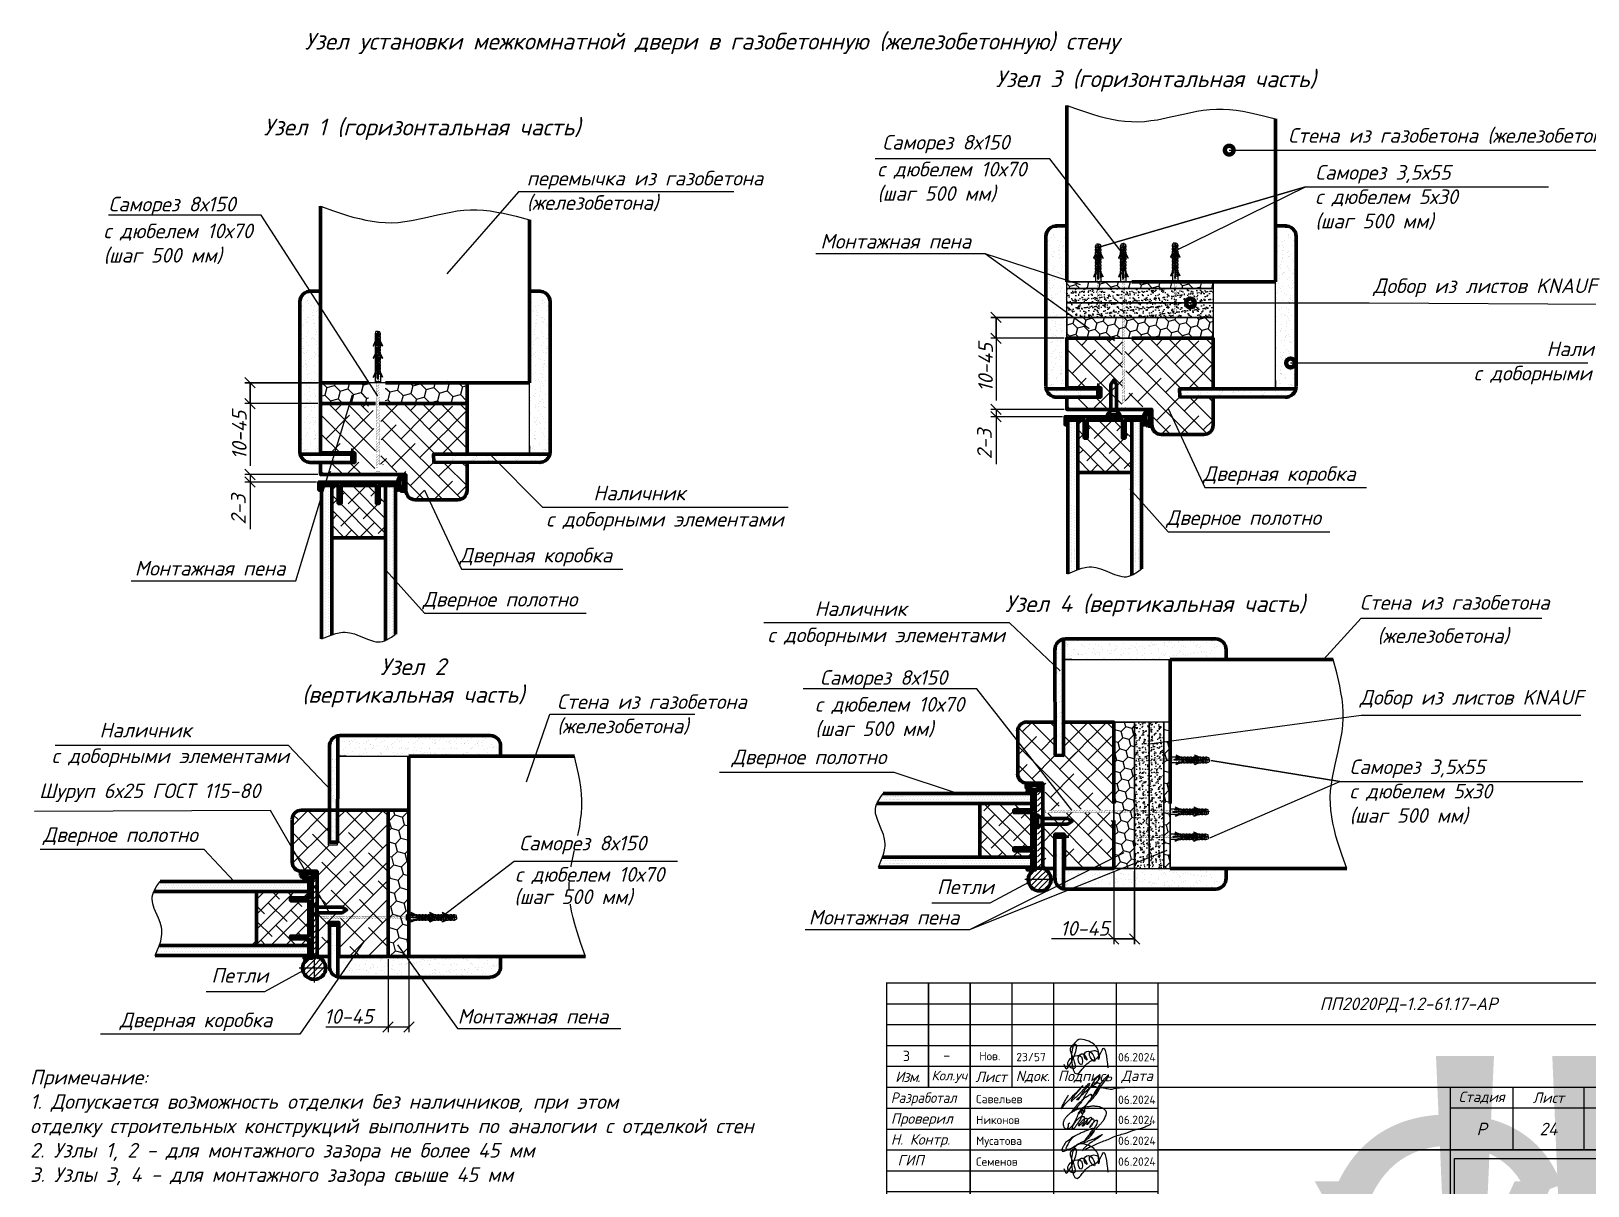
# Paper-space layout '24 (Испр)' of a CAD drawing. Header units: millimetres. Extents: x 215 to 14640, y -3257 to 166.
# Drawn here: x 1306.3 to 1679.2, y -3137.3 to -2860.7 of the extents above; entities that cross this region are included whole.
import ezdxf
from ezdxf.enums import TextEntityAlignment as Align

# ---------------------------------------------------------------- set-up
doc = ezdxf.new("R2018")
doc.units = ezdxf.units.MM
for name, color, linetype in [('ANNO-TEXT', 251, 'Continuous'), ('PDF _0', 7, 'Continuous'), ('PDF _Основные линии', 7, 'Continuous'), ('PDF _Текст', 7, 'Continuous'), ('TUOTEKUVA_PITK_', 6, 'Continuous'), ('TXT', 7, 'Continuous')]:
    doc.layers.add(name, color=color, linetype=linetype)
doc.layers.add('G-IMPT', color=7, linetype='Continuous', lineweight=9)
doc.layers.add('ТН_Штрих Штукатурка', color=7, linetype='Continuous', lineweight=15)
doc.layers.add('Бычков А_В_dwg', color=7, linetype='Continuous', lineweight=9, true_color=0x767676)
doc.styles.add('ICOCPEUR', font='isocpeur.ttf', dxfattribs={"height": 2})
doc.styles.add('PDF ISOCPEUR Italic', font='isocpeui.ttf')
doc.styles.add('М2.5', font='isocpeui.ttf', dxfattribs={"height": 2.5})
doc.styles.add('М3', font='isocpeui.ttf', dxfattribs={"height": 3})
picture_1 = doc.add_image_def('image1.jpg', size_in_pixel=(232, 53))
pattern_1 = [(307.5, (-474.4865, -591.303), (1.4682397, 0.04800094), [0, -1.15824, 0, -1.2954, 0, -1.23825]), (277.5, (-474.4865, -591.303), (2.1504753, -1.3485698), [0, -0.62484, 0, -1.04394, 0, -0.40005]), (237.5, (-474.4865, -590.3658), (0.00431155, -2.3729771), [0, -0.381, 0, -1.3716, 0, -1.7907]), (227.5, (-474.4865, -590.3658), (0.668788, -2.2906694), [0, -0.1905, 0, -0.89916, 0, -1.0287])]
pattern_2 = [(37.5, (-1015.572, -4974.3857), (-0.04800094, 1.4682397), [0, -1.15824, 0, -1.2954, 0, -1.23825]), (7.5, (-1015.572, -4974.3857), (1.3485698, 2.1504753), [0, -0.62484, 0, -1.04394, 0, -0.40005]), (327.5, (-1016.5092, -4974.3857), (2.3729771, 0.00431155), [0, -0.381, 0, -1.3716, 0, -1.7907]), (317.5, (-1016.5092, -4974.3857), (2.2906694, 0.668788), [0, -0.1905, 0, -0.89916, 0, -1.0287])]

psp = doc.layouts.new('24 (Испр)')

# ---------------------------------------------------------------- texts
at = {"color": 0, "lineweight": -2, "style": 'ICOCPEUR'}
for s, height, p in [('3', 2.5, (1515.08, -3107.43)), ('Нов.', 2, (1533.42, -3107.21)), ('23/57', 2, (1542.28, -3107.44)), ('06.2024', 2, (1566.66, -3107.49)), ('-', 2.5, (1524.78, -3107.21)), ('06.2024', 2, (1566.66, -3117.68)), ('06.2024', 2, (1566.66, -3122.49)), ('06.2024', 2, (1566.66, -3127.49)), ('06.2024', 2, (1566.66, -3132.49))]:
    psp.add_text(s, height=height, dxfattribs=at).set_placement(p)
for s, p in [('Савельев', (1532.65, -3116.5)), ('Никонов', (1532.65, -3121.5)), ('Мусатова', (1532.65, -3126.5)), ('Семенов', (1532.65, -3131.5))]:
    psp.add_text(s, height=2, dxfattribs=at).set_placement(p, align=Align.MIDDLE_LEFT)
at = {"layer": 'PDF _Текст', "attachment_point": 4, "style": 'PDF ISOCPEUR Italic'}
for s, insert, char_height in [('Узел установки межкомнатной двери в газобетонную (железобетонную) стену', (1371.86, -2863.63), 3.9999), ('Узел 3 (горизонтальная часть) ', (1537.34, -2872.64), 3.9999), ('Узел 1 (горизонтальная часть)', (1362.01, -2884.2), 3.9999), ('Стена из газобетона (железобетона)', (1607.39, -2885.83), 3.4999), ('Монтажная пена', (1495.36, -2911.01), 3.4999), ('Добор из листов KNAUF', (1627.8, -2922.15), 3.4999), ('\\pxqc;Наличник \\Pс доборными элементами', (1651.86, -2940.16), 3.4999), ('Дверная коробка', (1587.03, -2967.14), 3.4999), ('Наличник', (1440.97, -2971.32), 3.5), ('Дверное полотно', (1578.21, -2977.69), 3.4999), ('с доборными элементами', (1429.69, -2978.08), 3.4999), ('Дверная коробка', (1408.93, -2986.68), 3.4999), ('Монтажная пена', (1331.13, -2989.35), 3.4999), ('Дверное полотно', (1400.1, -2997.24), 3.4999), ('Наличник', (1493.98, -2999.02), 3.5), ('Узел 4 (вертикальная часть) ', (1539.61, -2998.36), 3.9999), ('Стена из газобетона', (1624.56, -2997.52), 3.4999), ('с доборными элементами', (1482.7, -3005.79), 3.4999), ('  (железобетона)', (1624.3, -3005.66), 3.4999), ('Стена из газобетона\\P(железобетона)', (1432.27, -3024.38), 3.4999), ('Добор из листов KNAUF', (1624.56, -3020.75), 3.4999), ('Наличник', (1322.68, -3028.11), 3.5), ('с доборными элементами', (1311.23, -3034.76), 3.4999), ('Дверное полотно', (1474.12, -3035.02), 3.4999), ('Шуруп 6х25 ГОСТ 115-80', (1308.23, -3043.14), 3.4999), ('Дверное полотно', (1309.17, -3053.65), 3.4999), ('Петли', (1523.26, -3065.66), 3.5), ('Монтажная пена', (1492.55, -3072.95), 3.4999), ('10-45', (1552.79, -3075.62), 3.5), ('Петли', (1349.48, -3086.87), 3.5), ('Дверная коробка', (1327.54, -3098.02), 3.4999), ('10-45', (1376.51, -3096.71), 3.5), ('Монтажная пена', (1408.48, -3096.68), 3.4999), ('Примечание:\\P1. Допускается возможность отделки без наличников, при этом \\Pотделку строительных конструкций выполнить по аналогии с отделкой стен\\P2. Узлы 1, 2 - для монтажного зазора не более 45 мм\\P3. Узлы 3, 4 - для монтажного зазора свыше 45 мм', (1306.06, -3123.41), 3.4999)]:
    psp.add_mtext(s, dxfattribs=dict(at, insert=insert, char_height=char_height))
for s, insert, char_height, width in [('Саморез 8х150', (1510.18, -2887.77), 3.4999, 48.5826), ('с дюбелем 10х70\\P(шаг 500 мм)', (1508.99, -2896.82), 3.4999, 48.5826), ('Саморез 3,5х55\\Pс дюбелем 5х30\\P(шаг 500 мм) ', (1613.88, -2900.51), 3.4999, 66.3359), ('перемычка из газобетона\\P(железобетона)', (1425.01, -2898.99), 3.4999, 61.2834), ('Саморез 8х150', (1324.84, -2902.58), 3.4999, 48.5826), ('с дюбелем 10х70\\P(шаг 500 мм)', (1323.65, -2911.63), 3.4999, 48.5826), ('\\pxqc;Узел 2 \\P(вертикальная часть)', (1367.76, -3016.79), 3.9999, 60.1276), ('Саморез 8х150', (1495.26, -3015.99), 3.4999, 48.5826), ('с дюбелем 10х70\\P(шаг 500 мм)', (1494.07, -3025.04), 3.4999, 48.5826), ('Саморез 3,5х55\\Pс дюбелем 5х30\\P(шаг 500 мм) ', (1622.1, -3042.92), 3.4999, 66.3359)]:
    psp.add_mtext(s, dxfattribs=dict(at, insert=insert, char_height=char_height, width=width))
at = {"layer": 'PDF _Текст', "char_height": 3.5, "attachment_point": 4, "rotation": 90, "style": 'PDF ISOCPEUR Italic'}
for s, insert in [('10-45', (1534.92, -2947.1)), ('10-45', (1356.18, -2963.32)), ('2-3', (1534.65, -2963.25)), ('2-3', (1355.95, -2978.88))]:
    psp.add_mtext(s, dxfattribs=dict(at, insert=insert))

# ---------------------------------------------------------------- blocks, each defined once
blk = doc.blocks.new('Подпись - Никонов_dwg-1973089-План отопления на отм _4_200')
at = {"layer": 'G-IMPT', "color": 5, "true_color": 0x0000ff}
for points, knots in [([(3665.52, 1236.6), (3666.5, 1237.14), (3668.17, 1238.05), (3670.71, 1239.2), (3672.07, 1240.93), (3673.32, 1242.22), (3673.66, 1243.24), (3673.55, 1244.1), (3672.77, 1244.07), (3672.04, 1243.81), (3670.9, 1243.4), (3669.38, 1242.75), (3667.66, 1242.15), (3665.77, 1241.13), (3663.78, 1240.45), (3662.29, 1238.74), (3660.48, 1237.97), (3659.73, 1236.22), (3658.85, 1235.18), (3658.68, 1232.96), (3661.47, 1234.49), (3663.56, 1235.19), (3665.7, 1236.99), (3668.13, 1237.38), (3670.11, 1237.99), (3671.57, 1238.82), (3673.36, 1239.3), (3674.85, 1240.05), (3678.47, 1242.12), (3675.91, 1240.27), (3675.1, 1239.54), (3674.17, 1239.11), (3673.15, 1238.38), (3671.6, 1237.51), (3670.34, 1236.4), (3669.16, 1235.47), (3668.72, 1234.84), (3667.87, 1233.86), (3669.3, 1234.46), (3670.18, 1235.13), (3672.12, 1235.93), (3674.48, 1237), (3677.14, 1238.24), (3679.94, 1238.99), (3682.41, 1240.55), (3685.18, 1241.21), (3688.64, 1242.17), (3692.16, 1243.76), (3695.76, 1244.24), (3697.69, 1245.37), (3698.63, 1245.77), (3699.29, 1246.03), (3699.24, 1246.38), (3699.22, 1246.52)], [0, 0, 0, 0, 3.378818, 5.715922, 8.219361, 9.899721, 10.976556, 11.451856, 12.139284, 12.804214, 13.911598, 15.723529, 17.789374, 19.345922, 22.172631, 23.901681, 26.066298, 27.733912, 29.312205, 30.352176, 32.99265, 34.962632, 38.022379, 40.726019, 42.282123, 44.222072, 45.778162, 47.594383, 50.346055, 52.300104, 53.284202, 54.011029, 55.266878, 57.065791, 59.294374, 60.398001, 61.356333, 62.02213, 62.983928, 63.988976, 66.073504, 68.81322, 71.967541, 74.789114, 77.472638, 80.63425, 83.226851, 88.281354, 92.11797, 94.014352, 94.776009, 95.380685, 95.760607, 95.760607, 95.760607, 95.760607]), ([(3661.89, 1234.59), (3661.73, 1234.56), (3661.4, 1234.48), (3660.68, 1234.54), (3660.86, 1235.61), (3661.47, 1236.31), (3661.96, 1237.64), (3662.73, 1238.76), (3663.69, 1240.06), (3664.56, 1240.57), (3665.08, 1240.88)], [0, 0, 0, 0, 0.500239, 1.056482, 1.749661, 2.987208, 4.049601, 5.885059, 7.06866, 8.861453, 8.861453, 8.861453, 8.861453])]:
    blk.add_open_spline(points, degree=3, knots=knots, dxfattribs=at)
blk = doc.blocks.new('Подпись - Бизюков_dwg-1973077-План отопления на отм _4_200')
at = {"layer": 'G-IMPT', "color": 5, "true_color": 0x0000ff}
blk.add_open_spline([(2872.5, 1312.22), (2872.45, 1312.18), (2872.35, 1312.11), (2872.18, 1311.98), (2872.16, 1311.75), (2872.14, 1311.54), (2872.12, 1311.37), (2872.06, 1311.17), (2872.02, 1311), (2872.01, 1310.7), (2872.31, 1310.8), (2872.53, 1310.95), (2872.79, 1311.2), (2873.05, 1311.43), (2873.23, 1311.74), (2873.54, 1312.02), (2873.79, 1312.55), (2874.02, 1313.03), (2874.35, 1313.78), (2874.62, 1314.37), (2874.91, 1314.97), (2875.03, 1315.21), (2875.16, 1315.42), (2875.28, 1315.59), (2875.43, 1315.75), (2875.63, 1315.82), (2875.83, 1315.75), (2876.02, 1315.6), (2876.07, 1315.35), (2876.09, 1315.11), (2876.05, 1314.88), (2875.91, 1314.66), (2875.67, 1314.59), (2875.45, 1314.43), (2875.3, 1314.58), (2875.41, 1314.75), (2875.46, 1314.94), (2875.5, 1315.13), (2875.64, 1315.31), (2875.85, 1315.17), (2875.79, 1314.91), (2875.76, 1314.62), (2875.61, 1314.36), (2875.43, 1314.11), (2875.43, 1313.79), (2875.21, 1313.48), (2875.09, 1313.06), (2874.78, 1312.71), (2874.6, 1312.33), (2874.42, 1312.1), (2874.32, 1311.9), (2874.14, 1311.72), (2874, 1311.46), (2873.8, 1311.21), (2873.63, 1310.97), (2873.44, 1310.83), (2873.26, 1310.79), (2873.04, 1310.88), (2873.2, 1311.12), (2873.17, 1311.35), (2873.33, 1311.59), (2873.47, 1311.87), (2873.67, 1312.17), (2873.9, 1312.44), (2874.09, 1312.76), (2874.39, 1313.01), (2874.61, 1313.32), (2874.89, 1313.47), (2875.08, 1313.64), (2875.32, 1313.75), (2875.55, 1313.81), (2875.75, 1313.73), (2875.96, 1313.75), (2875.98, 1313.46), (2876.1, 1313.26), (2875.99, 1313.05), (2875.99, 1312.83), (2875.88, 1312.61), (2875.75, 1312.38), (2875.54, 1312.19), (2875.32, 1311.95), (2875.06, 1311.74), (2874.88, 1311.6), (2874.72, 1311.48), (2874.52, 1311.68), (2874.93, 1311.96), (2875.07, 1312.29), (2875.32, 1312.52), (2875.47, 1312.78), (2875.7, 1312.92), (2875.86, 1313.09), (2876.01, 1313.21), (2876.19, 1313.25), (2876.34, 1313.35), (2876.5, 1313.33), (2876.64, 1313.25), (2876.7, 1313.03), (2876.67, 1312.76), (2876.58, 1312.5), (2876.5, 1312.25), (2876.32, 1312.05), (2876.12, 1311.85), (2875.93, 1311.61), (2875.75, 1311.51), (2875.55, 1311.42), (2875.53, 1311.66), (2875.75, 1311.82), (2875.96, 1312.12), (2876.21, 1312.43), (2876.41, 1312.65), (2876.66, 1312.86), (2876.85, 1313.14), (2877.16, 1313.37), (2877.39, 1313.52), (2877.67, 1313.59), (2877.76, 1313.33), (2877.6, 1313.11), (2877.54, 1312.78), (2877.31, 1312.51), (2877.16, 1312.21), (2876.91, 1312.02), (2876.78, 1311.76), (2876.5, 1311.84), (2876.86, 1312.08), (2876.97, 1312.34), (2877.34, 1312.62), (2877.62, 1312.93), (2877.93, 1313.03), (2878.19, 1313.3), (2878.27, 1312.87), (2878.31, 1312.56), (2878.08, 1312.26), (2878.02, 1311.99), (2877.86, 1311.82), (2877.78, 1311.59), (2877.57, 1311.42), (2877.5, 1311.13), (2877.21, 1311.14), (2877.43, 1311.48), (2877.65, 1311.65), (2877.87, 1311.97), (2878.12, 1312.28), (2878.39, 1312.56), (2878.68, 1312.75), (2878.89, 1312.91), (2879.22, 1312.87), (2879.08, 1312.32), (2878.98, 1311.87), (2878.57, 1311.32), (2878.3, 1310.72), (2877.58, 1310.22), (2877.3, 1309.52), (2876.86, 1309.07), (2876.55, 1308.64), (2876.27, 1308.25), (2875.79, 1307.19), (2876.73, 1308.92), (2877.42, 1309.42), (2878.33, 1310.33), (2879.08, 1311.1), (2879.81, 1311.85), (2880.3, 1312.5), (2880.8, 1313.04), (2881, 1313.65), (2881.28, 1314.13), (2881.35, 1314.81), (2881.01, 1315.33), (2880.6, 1315.63), (2880.26, 1315.77), (2879.88, 1315.97), (2879.44, 1316.11), (2878.82, 1316.14), (2878.18, 1316.24), (2877.43, 1316.14), (2876.77, 1316.04), (2875.8, 1315.92), (2874.9, 1315.6), (2873.91, 1315.27), (2873.18, 1314.84), (2872.55, 1314.49), (2872.05, 1314.04), (2871.63, 1313.59), (2871.19, 1313.01), (2870.93, 1312.4), (2870.86, 1311.75), (2871.08, 1311.25), (2871.3, 1310.85), (2871.66, 1310.71), (2871.91, 1310.87), (2872, 1311.03), (2872.06, 1311.12)], degree=3, knots=[0, 0, 0, 0, 0.20335, 0.362313, 0.613566, 0.846001, 1.013051, 1.136318, 1.444387, 1.632056, 1.792702, 2.162909, 2.508793, 2.854159, 3.198669, 3.591686, 4.090997, 4.923392, 5.204128, 6.540753, 6.871289, 7.19892, 7.352839, 7.607588, 7.822484, 7.989507, 8.223491, 8.415364, 8.69289, 8.930784, 9.152092, 9.366242, 9.682359, 9.922686, 10.020803, 10.204846, 10.419776, 10.634706, 10.802988, 10.998924, 11.157276, 11.555907, 11.889398, 12.037699, 12.461893, 12.795384, 13.167961, 13.735391, 14.179957, 14.417902, 14.604674, 14.862408, 15.144331, 15.49417, 15.812747, 16.030683, 16.191328, 16.353709, 16.590601, 16.830412, 17.07242, 17.406376, 17.772451, 18.163173, 18.476214, 18.882276, 19.307205, 19.596526, 19.832876, 20.054303, 20.375594, 20.511705, 20.686514, 20.905861, 21.222917, 21.362736, 21.576437, 21.863233, 22.079402, 22.359578, 22.723613, 23.070132, 23.310409, 23.473467, 23.552948, 24.014704, 24.426685, 24.749544, 25.004293, 25.313612, 25.528509, 25.693533, 25.892142, 26.069906, 26.222338, 26.337815, 26.536322, 26.866815, 27.136058, 27.378687, 27.641522, 27.931027, 28.244027, 28.498758, 28.6205, 28.761552, 28.99254, 29.442974, 29.841867, 30.178023, 30.346304, 30.813835, 31.175679, 31.480278, 31.698563, 31.870129, 32.135137, 32.500447, 32.83357, 33.172201, 33.503853, 33.789518, 33.900191, 34.163025, 34.556811, 34.949306, 35.45048, 35.769817, 36.009837, 36.243878, 36.705736, 37.027535, 37.305698, 37.529008, 37.711698, 38.028696, 38.332504, 38.43063, 38.726577, 39.043141, 39.437914, 39.818248, 40.252318, 40.593024, 40.861751, 41.028913, 41.425286, 42.111807, 42.604285, 43.394449, 44.071335, 45.141352, 45.557985, 45.953964, 46.714692, 47.216591, 48.452151, 49.605004, 50.594621, 52.088202, 52.922587, 53.695255, 54.554969, 55.063581, 55.612984, 56.215176, 57.007222, 57.3188, 57.752809, 58.118953, 58.58252, 59.133745, 59.974378, 60.511788, 61.385769, 61.979629, 63.451513, 64.226545, 65.103784, 65.97125, 66.401557, 67.120818, 67.805935, 68.554641, 69.110285, 69.692639, 70.169139, 70.472052, 70.684943, 71.011005, 71.011005, 71.011005, 71.011005], dxfattribs=at)
blk = doc.blocks.new('A$C1e65396f')
at = {"layer": 'Бычков А_В_dwg', "color": 5, "lineweight": 18, "true_color": 0x0000ff}
blk.add_spline([(2.03, -4.18), (2.64, -5.25), (3.22, -4.67), (4.48, 0.55), (3.95, 0.24), (4.53, -3.57), (4.53, -5.15), (2.98, -4.25), (6.21, -2.38), (6.21, -4.27), (5.44, -2.93), (6.68, -1.69), (7.56, -3.21), (6.91, -2.08), (7.95, -1.04), (9.37, -3.49), (8.18, -1.43), (10.36, -1.43), (10.36, -3), (10.36, -1.73), (8.87, 0.85), (5.19, 1.55), (5.19, -6.5), (7.97, -3.72), (10.25, -2.41), (11.4, -0.41), (12.59, -5.01)], degree=3, dxfattribs=at)
blk = doc.blocks.new('LOGO')
blk.add_lwpolyline([(-1.47, 15.33), (51.57, 15.33), (51.57, -0.47), (-1.47, -0.47)], close=True)
blk = doc.blocks.new('*U691')
for points in [[(0, 0), (420, 0), (420, 297), (0, 297)], [(5, 90), (10, 90), (10, 155), (5, 155)], [(10, 90), (15, 90), (15, 155), (10, 155)], [(15, 90), (20, 90), (20, 155), (15, 155)], [(8, 5), (13, 5), (13, 90), (8, 90)], [(13, 5), (20, 5), (20, 90), (13, 90)]]:
    blk.add_lwpolyline(points, close=True)
at = {"const_width": 0.35}
for points in [[(20, 5), (415, 5), (415, 292), (20, 292)], [(230, 60), (415, 60), (415, 5), (230, 5)]]:
    blk.add_lwpolyline(points, close=True, dxfattribs=at)
for points in [[(10, 145), (20, 145)], [(10, 130), (20, 130)], [(10, 110), (20, 110)], [(8, 65), (20, 65)], [(230, 55), (295, 55)], [(230, 50), (295, 50)], [(230, 45), (295, 45)], [(8, 30), (20, 30)], [(230, 30), (295, 30)], [(415, 30), (365, 30)], [(230, 25), (295, 25)], [(230, 20), (295, 20)], [(230, 15), (295, 15)], [(230, 10), (295, 10)]]:
    blk.add_lwpolyline(points)
for points in [[(240, 35), (240, 60)], [(250, 5), (250, 60)], [(260, 35), (260, 60)], [(270, 5), (270, 60)], [(285, 60), (285, 5)], [(295, 60), (295, 5)], [(415, 50), (295, 50)], [(230, 40), (295, 40)], [(230, 35), (295, 35)], [(295, 35), (415, 35)], [(365, 35), (365, 5)], [(380, 35), (380, 20)], [(397, 20), (397, 35)], [(415, 20), (295, 20)]]:
    blk.add_lwpolyline(points, dxfattribs=at)
at = {"xscale": 0.9410110900479101, "yscale": 0.9410110900479101, "zscale": 0.9410110900479101}
blk.add_blockref('LOGO', (367.66, -31.38), dxfattribs=at)
at = {"style": 'М2.5'}
for s, p in [('Согласовано', (8.68, 93.8)), ('Взам.инв.№', (11.68, 68.8)), ('Подп. и дата', (11.68, 33.8)), ('Инв.№подл.', (11.68, 6.31))]:
    blk.add_text(s, height=2.5, rotation=90, dxfattribs=at).set_placement(p)
at = {"attachment_point": 5, "style": 'М2.5'}
for s, insert, char_height, width in [('{\\T0.9;Изм.}', (235, 37.5), 2.5, 10), ('Кол.уч', (245, 37.5), 2.3, 10), ('Лист', (255, 37.5), 2.5, 10), ('Nдок.', (265, 37.5), 2.5, 10), ('Подпись', (277.5, 37.5), 2.5, 15), ('Дата', (290, 37.5), 2.5, 10), ('Стадия', (372.5, 32.5), 2.5, 10), ('Лист', (388.5, 32.5), 2.5, 10), ('Листов', (406, 32.5), 2.5, 10)]:
    blk.add_mtext(s, dxfattribs=dict(at, insert=insert, char_height=char_height, width=width))
at = {"style": 'М2.5'}
for tag, height, p in [('ГРАФА_ЗАКАЗЧИК', 2.5, (300.05, 55)), ('ГРАФА_10Ф3-1', 2.5, (231, 32.5)), ('ГРАФА_13Ф3-1', 2.5, (286, 32.5)), ('ГРАФА_10Ф3-2', 2.5, (231, 27.5)), ('ГРАФА_13Ф3-2', 2.5, (286, 27.5)), ('ГРАФА_10Ф3-3', 2.5, (231, 22.5)), ('ГРАФА_13Ф3-3', 2.5, (286, 22.5)), ('ГРАФА_10Ф3-4', 2.5, (231, 17.5)), ('ГРАФА_13Ф3-4', 2.5, (286, 17.5)), ('ГРАФА_10Ф3-5', 2.5, (231, 12.5)), ('ГРАФА_13Ф3-5', 2.5, (286, 12.5)), ('ГРАФА_10Ф3-6', 2.5, (231, 7.5)), ('ГРАФА_13Ф3-6', 2.5, (286, 7.5)), ('ФОРМАТ', 3, (353.51, 2.5)), ('СВОЙСТВА_2', 3, (375.57, 2.5))]:
    blk.add_attdef(tag, text='', height=height, dxfattribs=at).set_placement(p, align=Align.MIDDLE_LEFT)
at = {"style": 'М3'}
for tag, p in [('ГРАФА_1Ф3', (355, 55)), ('ГРАФА_6Ф3', (372.5, 25)), ('ГРАФА_7Ф3', (388.5, 25)), ('ГРАФА_8Ф3', (406, 25))]:
    blk.add_attdef(tag, text='', height=3, dxfattribs=at).set_placement(p, align=Align.MIDDLE_CENTER)
at = {"lineweight": 30, "flags": 104}
for tag, height, p in [('ГРАФА_2Ф3', 2.4, (355, 42.5)), ('ГРАФА_3Ф3', 2.5, (330, 27.5)), ('ГРАФА_4Ф3', 2.5, (330, 12.5))]:
    blk.add_attdef(tag, text='', height=height, dxfattribs=at).set_placement(p, align=Align.MIDDLE_CENTER)

# ---------------------------------------------------------------- hatches: boundary and pattern name
h = psp.add_hatch()
h.set_pattern_fill('AR-SAND', color=256, scale=0.03)
h.set_pattern_definition(pattern_2)
h.paths.add_polyline_path([(1554.35, -2925.8), (1554.35, -2922.31), (1589.42, -2922.31), (1589.42, -2925.8)])
h = psp.add_hatch()
h.set_pattern_fill('AR-SAND', color=256, scale=0.03)
h.set_pattern_definition(pattern_2)
h.paths.add_polyline_path([(1554.35, -2929.28), (1554.35, -2925.8), (1589.42, -2925.8), (1589.42, -2929.28)])
h = psp.add_hatch()
h.set_pattern_fill('AR-SAND', color=256, scale=0.03, angle=-90)
h.set_pattern_definition(pattern_1)
h.paths.add_polyline_path([(1570.62, -3061.25), (1574.1, -3061.25), (1574.1, -3026.18), (1570.62, -3026.18)])
h = psp.add_hatch()
h.set_pattern_fill('AR-SAND', color=256, scale=0.03, angle=-90)
h.set_pattern_definition(pattern_1)
h.paths.add_polyline_path([(1574.1, -3061.25), (1577.59, -3061.25), (1577.59, -3026.18), (1574.1, -3026.18)])
at = {"layer": 'ТН_Штрих Штукатурка', "lineweight": 5, "ltscale": 5}
h = psp.add_hatch(dxfattribs=at)
h.set_pattern_fill('HONEY', color=256, scale=0.5, angle=135)
h.set_pattern_definition([(135, (-941.2385, -5428.2004), (-2.65593926, 0.7116568), [1.5875, -3.175]), (255, (-941.2385, -5428.2004), (0.7116568, -2.65593926), [1.5875, -3.175]), (195, (-941.2385, -5428.2004), (-1.9442825, -1.9442825), [-3.175, 1.5875])])
h.paths.add_polyline_path([(1589.4, -2920.75), (1589.42, -2920.75), (1589.42, -2922.24), (1589.43, -2922.24)])
h.paths.add_polyline_path([(1554.35, -2920.75), (1589.41, -2920.74), (1589.42, -2922.31), (1554.35, -2922.15)])
h = psp.add_hatch(dxfattribs=at)
h.set_pattern_fill('HONEY', color=256, scale=0.5, angle=135)
h.set_pattern_definition([(135, (-941.2385, -5440.1452), (-2.65593926, 0.7116568), [1.5875, -3.175]), (255, (-941.2385, -5440.1452), (0.7116568, -2.65593926), [1.5875, -3.175]), (195, (-941.2385, -5440.1452), (-1.9442825, -1.9442825), [-3.175, 1.5875])])
h.paths.add_polyline_path([(1589.4, -2932.7), (1589.42, -2932.7), (1589.42, -2934.19), (1589.43, -2934.19)])
h.paths.add_polyline_path([(1554.35, -2929.29), (1589.41, -2929.27), (1589.42, -2934.26), (1554.35, -2934.1)])
h = psp.add_hatch(dxfattribs=at)
h.set_pattern_fill('HONEY', color=256, scale=0.5, angle=45)
h.set_pattern_definition([(45, (-940.246, -665.6365), (0.7116568, 2.65593926), [1.5875, -3.175]), (165, (-940.246, -665.6365), (-2.65593926, -0.7116568), [1.5875, -3.175]), (105, (-940.246, -665.6365), (-1.9442825, 1.9442825), [-3.175, 1.5875])])
h.paths.add_polyline_path([(1567.2, -3026.19), (1567.2, -3026.18), (1565.71, -3026.18), (1565.71, -3026.17)])
h.paths.add_polyline_path([(1570.61, -3061.25), (1570.63, -3026.18), (1565.64, -3026.18), (1565.8, -3061.25)])
h = psp.add_hatch(dxfattribs=at)
h.set_pattern_fill('HONEY', color=256, scale=0.5, angle=45)
h.set_pattern_definition([(45, (-928.3013, -665.6365), (0.7116568, 2.65593926), [1.5875, -3.175]), (165, (-928.3013, -665.6365), (-2.65593926, -0.7116568), [1.5875, -3.175]), (105, (-928.3013, -665.6365), (-1.9442825, 1.9442825), [-3.175, 1.5875])])
h.paths.add_polyline_path([(1579.15, -3026.19), (1579.15, -3026.18), (1577.66, -3026.18), (1577.66, -3026.17)])
h.paths.add_polyline_path([(1579.15, -3061.25), (1579.16, -3026.18), (1577.59, -3026.18), (1577.75, -3061.25)])

# ---------------------------------------------------------------- linework, layer by layer
at = {"lineweight": 25, "ltscale": 5}
for p, q in [((1593.28, -2889.18), (1614.18, -2889.18)), ((1614.18, -2889.18), (1694.86, -2889.18)), ((1534.82, -2914.01), (1494.28, -2914.01)), ((1557.64, -2921.45), (1534.82, -2914.01)), ((1559.74, -2931.98), (1534.82, -2914.01)), ((1584, -2925.8), (1626.78, -2925.8)), ((1626.78, -2925.8), (1683.85, -2926.05)), ((1607.97, -2940.17), (1624.54, -2940.16)), ((1624.54, -2940.16), (1679.19, -2940.16))]:
    psp.add_line(p, q, dxfattribs=at)
at = {"color": 7, "lineweight": 9}
for p, q in [((1561.92, -2911.61), (1561.92, -2911.62)), ((1567.9, -2911.57), (1567.9, -2911.58)), ((1580.32, -2911.37), (1580.32, -2911.38)), ((1389.33, -2932.6), (1389.33, -2932.6)), ((1588.53, -3035.28), (1588.52, -3035.28)), ((1588.33, -3047.69), (1588.32, -3047.69)), ((1588.29, -3053.68), (1588.28, -3053.68)), ((1408.28, -3072.98), (1408.28, -3072.98))]:
    psp.add_line(p, q, dxfattribs=at)
at = {"color": 7, "linetype": 'Continuous', "lineweight": 9}
for p, q in [((1561.27, -2920.71), (1562.56, -2920.71)), ((1567.26, -2920.66), (1568.55, -2920.66)), ((1579.68, -2920.47), (1580.97, -2920.47)), ((1389.98, -2944.68), (1388.69, -2944.68)), ((1579.43, -3035.92), (1579.43, -3034.63)), ((1579.24, -3048.34), (1579.24, -3047.05)), ((1579.19, -3054.32), (1579.19, -3053.03)), ((1396.2, -3073.63), (1396.2, -3072.34))]:
    psp.add_line(p, q, dxfattribs=at)
at = {"color": 7}
psp.add_line((1531.54, -3075.76), (1578.44, -3056.92), dxfattribs=at)
at = {"lineweight": 25, "ltscale": 5, "const_width": 2.09}
for points in [[(1593.81, -2889.18, 1), (1592.76, -2889.18, 1)], [(1584.52, -2925.8, 1), (1583.48, -2925.8, 1)], [(1608.5, -2940.17, 1), (1607.45, -2940.17, 1)]]:
    psp.add_lwpolyline(points, format="xyb", close=True, dxfattribs=at)
at = {"color": 7}
for points in [[(1589.42, -2920.75), (1589.42, -2922.31), (1554.35, -2922.31), (1554.35, -2920.75)], [(1589.42, -2934.26), (1589.42, -2929.28), (1554.35, -2929.28), (1554.35, -2934.26)], [(1589.42, -2929.28), (1589.42, -2934.26), (1554.35, -2934.26), (1554.35, -2929.28)], [(1565.64, -3026.18), (1570.62, -3026.18), (1570.62, -3061.25), (1565.64, -3061.25)], [(1570.62, -3026.18), (1565.64, -3026.18), (1565.64, -3061.25), (1570.62, -3061.25)], [(1579.15, -3026.18), (1577.59, -3026.18), (1577.59, -3061.25), (1579.15, -3061.25)]]:
    psp.add_lwpolyline(points, close=True, dxfattribs=at)
at = {"ltscale": 5}
for points in [[(1589.42, -2925.8), (1554.35, -2925.8), (1554.35, -2922.31), (1589.42, -2922.31)], [(1589.42, -2929.28), (1554.35, -2929.28), (1554.35, -2925.8), (1589.42, -2925.8)], [(1570.62, -3026.18), (1570.62, -3061.25), (1574.1, -3061.25), (1574.1, -3026.18)], [(1574.1, -3026.18), (1574.1, -3061.25), (1577.59, -3061.25), (1577.59, -3026.18)]]:
    psp.add_lwpolyline(points, close=True, dxfattribs=at)
at = {"const_width": 0.0334}
for points in [[(1561.28, -2929.28), (1561.28, -2929.35)], [(1562.59, -2929.35), (1561.28, -2929.35)], [(1562.59, -2929.28), (1562.59, -2929.35)], [(1579.71, -2929.26), (1579.71, -2929.33)], [(1581.01, -2929.33), (1579.71, -2929.33)], [(1581.01, -2929.26), (1581.01, -2929.33)], [(1567.35, -2951.15), (1567.35, -2951.22)], [(1568.66, -2951.22), (1567.35, -2951.22)], [(1568.66, -2951.15), (1568.66, -2951.22)], [(1388.75, -2966.53), (1388.75, -2966.6)], [(1390.05, -2966.6), (1388.75, -2966.6)], [(1390.05, -2966.53), (1390.05, -2966.6)], [(1570.57, -3034.59), (1570.57, -3035.89)], [(1570.63, -3034.59), (1570.57, -3034.59)], [(1570.63, -3035.89), (1570.57, -3035.89)], [(1548.68, -3046.94), (1548.68, -3048.24)], [(1548.74, -3046.94), (1548.68, -3046.94)], [(1548.74, -3048.24), (1548.68, -3048.24)], [(1570.55, -3053.01), (1570.55, -3054.31)], [(1570.62, -3053.01), (1570.55, -3053.01)], [(1570.62, -3054.31), (1570.55, -3054.31)], [(1374.29, -3073.7), (1374.29, -3072.4)], [(1374.35, -3072.4), (1374.29, -3072.4)], [(1374.35, -3073.7), (1374.29, -3073.7)]]:
    psp.add_lwpolyline(points, dxfattribs=at)
at = {"color": 7}
for points in [[(1562.52, -2948.34), (1561.84, -2948.34), (1561.84, -2945.06), (1562.52, -2946.34), (1562.52, -2948.34)], [(1383.82, -2963.98), (1383.14, -2963.98), (1383.14, -2960.69), (1383.82, -2961.98), (1383.82, -2963.98)], [(1377.44, -3047.43), (1377.44, -3055.6), (1379.7, -3055.6), (1379.7, -3054.96)], [(1551.55, -3053.08), (1551.55, -3053.76), (1554.84, -3053.76), (1553.55, -3053.08), (1551.55, -3053.08)]]:
    psp.add_lwpolyline(points, dxfattribs=at)
for points in [[(1430.58, -3024.3), (1465.26, -3024.3)], [(1367.93, -3031.78), (1312.1, -3031.78)], [(1396.8, -3044.62), (1396.8, -3047.3)]]:
    psp.add_lwpolyline(points)
at = {"color": 5, "lineweight": 18, "true_color": 0x0000ff}
psp.add_spline([(1554.71, -3115.59), (1553.94, -3116.82), (1553.43, -3117.8), (1553.15, -3118.36), (1553.02, -3118.76), (1554.01, -3117.65), (1554.81, -3116.83), (1556.39, -3115.19), (1557.49, -3114.19), (1558.15, -3113.38), (1558.23, -3113.28), (1557.86, -3113.65), (1556.96, -3114.67), (1556.11, -3115.83), (1555.57, -3116.59), (1555.43, -3116.89), (1555.43, -3117.05), (1555.77, -3116.79), (1556.07, -3116.48), (1556.57, -3116.03), (1557.29, -3115.4), (1557.94, -3114.69), (1558.45, -3114.1), (1558.91, -3113.56), (1559.28, -3113.14), (1559.53, -3112.89), (1559.83, -3112.69), (1559.7, -3113.07), (1559.38, -3113.47), (1559.04, -3113.85), (1558.47, -3114.59), (1558.03, -3115.16), (1557.68, -3115.8), (1557.34, -3116.38), (1557.09, -3116.67), (1556.77, -3116.67), (1556.89, -3116.5), (1557.19, -3116.24), (1557.63, -3115.86), (1559.07, -3114.54), (1560.31, -3113.52), (1561.38, -3112.68), (1562.08, -3111.82), (1562.4, -3111.35), (1562.41, -3111.06), (1562.21, -3111.03), (1561.92, -3111.18), (1561.45, -3111.52), (1560.7, -3112.53), (1560.2, -3113.38), (1559.57, -3114.33), (1559.15, -3115.06), (1558.38, -3116.29), (1557.68, -3117.45), (1557.08, -3118.15), (1556.52, -3118.82), (1556.17, -3119.18), (1555.62, -3119.55), (1555.75, -3119.28), (1556.18, -3118.7), (1556.73, -3118.02), (1557.21, -3117.52), (1557.95, -3116.9), (1558.79, -3116.17), (1559.54, -3115.67), (1560.13, -3115.36), (1560.25, -3115.35), (1560.21, -3115.73), (1560.43, -3115.63), (1560.92, -3115.37), (1561.87, -3114.19), (1562.74, -3113.15), (1563.7, -3111.88), (1564.12, -3111.33), (1564.33, -3110.99), (1564.38, -3110.87), (1563.57, -3111.49), (1563.07, -3112), (1562.41, -3112.86), (1561.63, -3114), (1561.05, -3114.97), (1560.51, -3115.88), (1559.75, -3116.91), (1558.8, -3118.2), (1558.01, -3119.09), (1557.57, -3119.65), (1557.18, -3120.01), (1557.19, -3119.88), (1557.4, -3119.53), (1557.85, -3119.08), (1558.42, -3118.48), (1559.13, -3117.77), (1560.09, -3116.9), (1560.86, -3116.08), (1561.83, -3114.76), (1562.3, -3113.8), (1562.45, -3113.25), (1562.29, -3112.88), (1561.97, -3112.7), (1561.18, -3112.68), (1560.44, -3112.82), (1560.51, -3113.22), (1561.23, -3113.52), (1562.07, -3113.72), (1562.58, -3113.75), (1563.17, -3113.8), (1564.07, -3114), (1564.77, -3114.15), (1565.26, -3114.13), (1565.74, -3113.99), (1567.44, -3113.75), (1570.49, -3113.61)], degree=3, dxfattribs=at)
at = {"layer": 'PDF _0', "lineweight": 25}
for points in [[(1554.35, -2878.45), (1557.45, -2879.56), (1560.52, -2880.58), (1562.09, -2881.05), (1563.62, -2881.43), (1565.16, -2881.77), (1566.73, -2882.07), (1568.26, -2882.28), (1569.84, -2882.36), (1571.37, -2882.41), (1572.95, -2882.32), (1574.52, -2882.11), (1576.09, -2881.9), (1579.2, -2881.22), (1582.35, -2880.53), (1585.5, -2879.85), (1587.08, -2879.6), (1588.65, -2879.43), (1590.22, -2879.34), (1591.8, -2879.34), (1593.37, -2879.43), (1594.95, -2879.6), (1596.52, -2879.85), (1598.06, -2880.15), (1601.21, -2880.88), (1604.35, -2881.68)], [(1567.89, -2914.08), (1550.35, -2891.3), (1550.35, -2891.3), (1508.44, -2891.3)], [(1474.63, -2899.16), (1462.27, -2899.16), (1423.04, -2899.16), (1405.91, -2918.81)], [(1580.36, -2913.29), (1611.55, -2898), (1561.27, -2912.64), (1611.55, -2898), (1615.55, -2898), (1669.76, -2898)], [(1375.65, -2902.61), (1378.75, -2903.71), (1381.82, -2904.73), (1383.39, -2905.2), (1384.93, -2905.59), (1386.46, -2905.93), (1388.03, -2906.22), (1389.56, -2906.44), (1391.14, -2906.52), (1392.67, -2906.56), (1394.25, -2906.48), (1395.82, -2906.27), (1397.4, -2906.05), (1400.5, -2905.37), (1403.65, -2904.69), (1406.8, -2904.01), (1408.38, -2903.76), (1409.95, -2903.59), (1411.53, -2903.5), (1413.1, -2903.5), (1414.68, -2903.59), (1416.25, -2903.76), (1417.82, -2904.01), (1419.36, -2904.31), (1422.51, -2905.03), (1425.66, -2905.84)], [(1389.38, -2948.14), (1361.39, -2904.78), (1354.75, -2904.78), (1324.84, -2904.78)], [(1554.35, -2944.34), (1554.35, -2946.34), (1554.35, -2907.32)], [(1604.35, -2944.34), (1604.35, -2946.34), (1604.35, -2907.32)], [(1549.58, -2912.08), (1549.58, -2912.08)], [(1549.84, -2910.98), (1549.84, -2910.98)], [(1550.05, -2910.72), (1550.05, -2910.72)], [(1550.13, -2908.72), (1550.13, -2908.72)], [(1550.18, -2912.04), (1550.18, -2912.04)], [(1550.81, -2910.17), (1550.81, -2910.17)], [(1551.15, -2909.62), (1551.15, -2909.62)], [(1551.2, -2909.49), (1551.2, -2909.49)], [(1551.32, -2910.21), (1551.32, -2910.21)], [(1552.26, -2910.76), (1552.26, -2910.76)], [(1552.64, -2911.96), (1552.64, -2911.96)], [(1552.77, -2911.06), (1552.77, -2911.06)], [(1553.54, -2911.96), (1553.54, -2911.96)], [(1553.75, -2910.17), (1553.75, -2910.17)], [(1604.95, -2910.17), (1604.95, -2910.17)], [(1605.16, -2911.96), (1605.16, -2911.96)], [(1605.93, -2911.06), (1605.93, -2911.06)], [(1606.06, -2911.96), (1606.06, -2911.96)], [(1606.44, -2910.76), (1606.44, -2910.76)], [(1607.38, -2910.21), (1607.38, -2910.21)], [(1607.5, -2909.49), (1607.5, -2909.49)], [(1607.55, -2909.62), (1607.55, -2909.62)], [(1607.89, -2910.17), (1607.89, -2910.17)], [(1608.53, -2912.04), (1608.53, -2912.04)], [(1608.57, -2908.72), (1608.57, -2908.72)], [(1608.65, -2910.72), (1608.65, -2910.72)], [(1608.87, -2910.98), (1608.87, -2910.98)], [(1609.12, -2912.08), (1609.12, -2912.08)], [(1549.45, -2914.34), (1549.45, -2914.34)], [(1549.58, -2915.36), (1549.58, -2915.36)], [(1549.96, -2915.87), (1549.96, -2915.87)], [(1550.18, -2915.28), (1550.18, -2915.28)], [(1550.81, -2914.13), (1550.81, -2914.13)], [(1550.94, -2914.77), (1550.94, -2914.77)], [(1551.15, -2913.57), (1551.15, -2913.57)], [(1551.15, -2914.55), (1551.15, -2914.55)], [(1551.45, -2913.66), (1551.45, -2913.66)], [(1552.35, -2913.28), (1552.35, -2913.28)], [(1552.47, -2912.51), (1552.47, -2912.51)], [(1552.56, -2913.15), (1552.56, -2913.15)], [(1552.6, -2915.19), (1552.6, -2915.19)], [(1552.69, -2914.17), (1552.69, -2914.17)], [(1552.77, -2915.02), (1552.77, -2915.02)], [(1553.33, -2912.17), (1553.33, -2912.17)], [(1553.88, -2913.57), (1553.88, -2913.57)], [(1554.01, -2913.11), (1554.01, -2913.11)], [(1554.35, -2912.55), (1554.35, -2912.55)], [(1604.35, -2912.55), (1604.35, -2912.55)], [(1604.7, -2913.11), (1604.7, -2913.11)], [(1604.82, -2913.57), (1604.82, -2913.57)], [(1605.38, -2912.17), (1605.38, -2912.17)], [(1605.93, -2915.02), (1605.93, -2915.02)], [(1606.01, -2914.17), (1606.01, -2914.17)], [(1606.1, -2915.19), (1606.1, -2915.19)], [(1606.14, -2913.15), (1606.14, -2913.15)], [(1606.23, -2912.51), (1606.23, -2912.51)], [(1606.35, -2913.28), (1606.35, -2913.28)], [(1607.25, -2913.66), (1607.25, -2913.66)], [(1607.55, -2913.57), (1607.55, -2913.57)], [(1607.55, -2914.55), (1607.55, -2914.55)], [(1607.76, -2914.77), (1607.76, -2914.77)], [(1607.89, -2914.13), (1607.89, -2914.13)], [(1608.53, -2915.28), (1608.53, -2915.28)], [(1608.74, -2915.87), (1608.74, -2915.87)], [(1609.12, -2915.36), (1609.12, -2915.36)], [(1609.25, -2914.34), (1609.25, -2914.34)], [(1549.58, -2916.04), (1549.58, -2916.04)], [(1549.79, -2917.06), (1549.79, -2917.06)], [(1549.88, -2917.74), (1549.88, -2917.74)], [(1550.01, -2918.77), (1550.01, -2918.77)], [(1550.3, -2918.72), (1550.3, -2918.72)], [(1550.86, -2918.08), (1550.86, -2918.08)], [(1551.2, -2917.53), (1551.2, -2917.53)], [(1551.5, -2916.98), (1551.5, -2916.98)], [(1552.09, -2918.6), (1552.09, -2918.6)], [(1552.3, -2918.38), (1552.3, -2918.38)], [(1552.73, -2918.64), (1552.73, -2918.64)], [(1552.77, -2918.98), (1552.77, -2918.98)], [(1552.94, -2915.91), (1552.94, -2915.91)], [(1553.03, -2916.55), (1553.03, -2916.55)], [(1553.16, -2917.62), (1553.16, -2917.62)], [(1553.37, -2919.32), (1553.37, -2919.32)], [(1553.45, -2917.11), (1553.45, -2917.11)], [(1553.92, -2916.89), (1553.92, -2916.89)], [(1554.01, -2917.06), (1554.01, -2917.06)], [(1604.7, -2917.06), (1604.7, -2917.06)], [(1604.78, -2916.89), (1604.78, -2916.89)], [(1605.25, -2917.11), (1605.25, -2917.11)], [(1605.33, -2919.32), (1605.33, -2919.32)], [(1605.55, -2917.62), (1605.55, -2917.62)], [(1605.67, -2916.55), (1605.67, -2916.55)], [(1605.76, -2915.91), (1605.76, -2915.91)], [(1605.93, -2918.98), (1605.93, -2918.98)], [(1605.97, -2918.64), (1605.97, -2918.64)], [(1606.4, -2918.38), (1606.4, -2918.38)], [(1606.61, -2918.6), (1606.61, -2918.6)], [(1607.21, -2916.98), (1607.21, -2916.98)], [(1607.5, -2917.53), (1607.5, -2917.53)], [(1607.84, -2918.08), (1607.84, -2918.08)], [(1608.4, -2918.72), (1608.4, -2918.72)], [(1608.7, -2918.77), (1608.7, -2918.77)], [(1608.82, -2917.74), (1608.82, -2917.74)], [(1608.91, -2917.06), (1608.91, -2917.06)], [(1609.12, -2916.04), (1609.12, -2916.04)], [(1375.65, -2959.98), (1375.65, -2961.98), (1375.65, -2922.95)], [(1425.66, -2959.98), (1425.66, -2961.98), (1425.66, -2922.95)], [(1549.62, -2920), (1549.62, -2920)], [(1549.71, -2921.19), (1549.71, -2921.19)], [(1549.92, -2920.98), (1549.92, -2920.98)], [(1550.26, -2920.51), (1550.26, -2920.51)], [(1550.35, -2921.15), (1550.35, -2921.15)], [(1550.35, -2922.04), (1550.35, -2922.04)], [(1550.47, -2922.21), (1550.47, -2922.21)], [(1550.86, -2922.04), (1550.86, -2922.04)], [(1551.07, -2919.7), (1551.07, -2919.7)], [(1551.2, -2921.49), (1551.2, -2921.49)], [(1551.45, -2920.26), (1551.45, -2920.26)], [(1552.77, -2921.96), (1552.77, -2921.96)], [(1552.81, -2922.94), (1552.81, -2922.94)], [(1553.2, -2922.43), (1553.2, -2922.43)], [(1553.41, -2922.17), (1553.41, -2922.17)], [(1553.45, -2920), (1553.45, -2920)], [(1553.62, -2921.02), (1553.62, -2921.02)], [(1553.84, -2922.77), (1553.84, -2922.77)], [(1553.92, -2920.17), (1553.92, -2920.17)], [(1554.01, -2921.02), (1554.01, -2921.02)], [(1589.42, -2920.75), (1554.35, -2920.75)], [(1604.7, -2921.02), (1604.7, -2921.02)], [(1604.78, -2920.17), (1604.78, -2920.17)], [(1604.87, -2922.77), (1604.87, -2922.77)], [(1605.08, -2921.02), (1605.08, -2921.02)], [(1605.25, -2920), (1605.25, -2920)], [(1605.29, -2922.17), (1605.29, -2922.17)], [(1605.5, -2922.43), (1605.5, -2922.43)], [(1605.89, -2922.94), (1605.89, -2922.94)], [(1605.93, -2921.96), (1605.93, -2921.96)], [(1607.25, -2920.26), (1607.25, -2920.26)], [(1607.5, -2921.49), (1607.5, -2921.49)], [(1607.63, -2919.7), (1607.63, -2919.7)], [(1607.84, -2922.04), (1607.84, -2922.04)], [(1608.23, -2922.21), (1608.23, -2922.21)], [(1608.36, -2921.15), (1608.36, -2921.15)], [(1608.36, -2922.04), (1608.36, -2922.04)], [(1608.44, -2920.51), (1608.44, -2920.51)], [(1608.78, -2920.98), (1608.78, -2920.98)], [(1608.99, -2921.19), (1608.99, -2921.19)], [(1609.08, -2920), (1609.08, -2920)], [(1371.14, -2926.61), (1371.14, -2926.61)], [(1371.35, -2926.35), (1371.35, -2926.35)], [(1371.43, -2924.35), (1371.43, -2924.35)], [(1372.12, -2925.8), (1372.12, -2925.8)], [(1372.46, -2925.25), (1372.46, -2925.25)], [(1372.5, -2925.12), (1372.5, -2925.12)], [(1372.63, -2925.84), (1372.63, -2925.84)], [(1373.56, -2926.4), (1373.56, -2926.4)], [(1374.07, -2926.7), (1374.07, -2926.7)], [(1375.05, -2925.8), (1375.05, -2925.8)], [(1426.25, -2925.8), (1426.25, -2925.8)], [(1427.23, -2926.7), (1427.23, -2926.7)], [(1427.74, -2926.4), (1427.74, -2926.4)], [(1428.68, -2925.84), (1428.68, -2925.84)], [(1428.81, -2925.12), (1428.81, -2925.12)], [(1428.85, -2925.25), (1428.85, -2925.25)], [(1429.19, -2925.8), (1429.19, -2925.8)], [(1429.87, -2924.35), (1429.87, -2924.35)], [(1429.95, -2926.35), (1429.95, -2926.35)], [(1430.17, -2926.61), (1430.17, -2926.61)], [(1549.62, -2923.96), (1549.62, -2923.96)], [(1549.79, -2926.13), (1549.79, -2926.13)], [(1550.3, -2925.28), (1550.3, -2925.28)], [(1550.69, -2923.92), (1550.69, -2923.92)], [(1550.77, -2924.6), (1550.77, -2924.6)], [(1550.81, -2925.02), (1550.81, -2925.02)], [(1550.86, -2926), (1550.86, -2926)], [(1550.9, -2925.62), (1550.9, -2925.62)], [(1551.03, -2924.81), (1551.03, -2924.81)], [(1551.2, -2925.45), (1551.2, -2925.45)], [(1551.58, -2923.66), (1551.58, -2923.66)], [(1551.62, -2926.98), (1551.62, -2926.98)], [(1552.18, -2923.53), (1552.18, -2923.53)], [(1552.77, -2925.19), (1552.77, -2925.19)], [(1552.81, -2926.89), (1552.81, -2926.89)], [(1553.92, -2923.4), (1553.92, -2923.4)], [(1554.05, -2923.58), (1554.05, -2923.58)], [(1554.05, -2924.43), (1554.05, -2924.43)], [(1554.05, -2924.98), (1554.05, -2924.98)], [(1554.09, -2926.89), (1554.09, -2926.89)], [(1554.26, -2926.17), (1554.26, -2926.17)], [(1554.3, -2926.26), (1554.3, -2926.26)], [(1604.4, -2926.26), (1604.4, -2926.26)], [(1604.44, -2926.17), (1604.44, -2926.17)], [(1604.61, -2926.89), (1604.61, -2926.89)], [(1604.65, -2923.58), (1604.65, -2923.58)], [(1604.65, -2924.43), (1604.65, -2924.43)], [(1604.65, -2924.98), (1604.65, -2924.98)], [(1604.78, -2923.4), (1604.78, -2923.4)], [(1605.89, -2926.89), (1605.89, -2926.89)], [(1605.93, -2925.19), (1605.93, -2925.19)], [(1606.53, -2923.53), (1606.53, -2923.53)], [(1607.08, -2926.98), (1607.08, -2926.98)], [(1607.12, -2923.66), (1607.12, -2923.66)], [(1607.5, -2925.45), (1607.5, -2925.45)], [(1607.67, -2924.81), (1607.67, -2924.81)], [(1607.8, -2925.62), (1607.8, -2925.62)], [(1607.84, -2926), (1607.84, -2926)], [(1607.89, -2925.02), (1607.89, -2925.02)], [(1607.93, -2924.6), (1607.93, -2924.6)], [(1608.01, -2923.92), (1608.01, -2923.92)], [(1608.4, -2925.28), (1608.4, -2925.28)], [(1608.91, -2926.13), (1608.91, -2926.13)], [(1609.08, -2923.96), (1609.08, -2923.96)], [(1370.75, -2929.97), (1370.75, -2929.97)], [(1370.88, -2927.72), (1370.88, -2927.72)], [(1371.48, -2927.67), (1371.48, -2927.67)], [(1372.12, -2929.76), (1372.12, -2929.76)], [(1372.24, -2930.4), (1372.24, -2930.4)], [(1372.46, -2929.21), (1372.46, -2929.21)], [(1372.46, -2930.19), (1372.46, -2930.19)], [(1372.75, -2929.29), (1372.75, -2929.29)], [(1373.65, -2928.91), (1373.65, -2928.91)], [(1373.78, -2928.14), (1373.78, -2928.14)], [(1373.86, -2928.78), (1373.86, -2928.78)], [(1373.95, -2927.59), (1373.95, -2927.59)], [(1373.99, -2929.8), (1373.99, -2929.8)], [(1374.07, -2930.65), (1374.07, -2930.65)], [(1374.63, -2927.8), (1374.63, -2927.8)], [(1374.84, -2927.59), (1374.84, -2927.59)], [(1375.18, -2929.21), (1375.18, -2929.21)], [(1375.31, -2928.74), (1375.31, -2928.74)], [(1375.65, -2928.18), (1375.65, -2928.18)], [(1425.66, -2928.18), (1425.66, -2928.18)], [(1426, -2928.74), (1426, -2928.74)], [(1426.12, -2929.21), (1426.12, -2929.21)], [(1426.46, -2927.59), (1426.46, -2927.59)], [(1426.68, -2927.8), (1426.68, -2927.8)], [(1427.23, -2930.65), (1427.23, -2930.65)], [(1427.32, -2929.8), (1427.32, -2929.8)], [(1427.36, -2927.59), (1427.36, -2927.59)], [(1427.44, -2928.78), (1427.44, -2928.78)], [(1427.53, -2928.14), (1427.53, -2928.14)], [(1427.66, -2928.91), (1427.66, -2928.91)], [(1428.55, -2929.29), (1428.55, -2929.29)], [(1428.85, -2929.21), (1428.85, -2929.21)], [(1428.85, -2930.19), (1428.85, -2930.19)], [(1429.06, -2930.4), (1429.06, -2930.4)], [(1429.19, -2929.76), (1429.19, -2929.76)], [(1429.83, -2927.67), (1429.83, -2927.67)], [(1430.42, -2927.72), (1430.42, -2927.72)], [(1430.55, -2929.97), (1430.55, -2929.97)], [(1565.2, -2929.28), (1536.17, -2929.28), (1553.71, -2929.28)], [(1537.45, -2929.28), (1537.45, -2934.26), (1537.45, -2929.28), (1537.45, -2934.26), (1537.45, -2949.15)], [(1549.62, -2927.92), (1549.62, -2927.92)], [(1550.43, -2928.72), (1550.43, -2928.72)], [(1550.86, -2929.96), (1550.86, -2929.96)], [(1550.9, -2929.96), (1550.9, -2929.96)], [(1551.15, -2927.32), (1551.15, -2927.32)], [(1551.2, -2929.41), (1551.2, -2929.41)], [(1551.24, -2928), (1551.24, -2928)], [(1551.37, -2929.02), (1551.37, -2929.02)], [(1551.58, -2930.77), (1551.58, -2930.77)], [(1551.62, -2930.26), (1551.62, -2930.26)], [(1551.92, -2928.85), (1551.92, -2928.85)], [(1552.13, -2928.6), (1552.13, -2928.6)], [(1552.9, -2928.64), (1552.9, -2928.64)], [(1553.28, -2927.36), (1553.28, -2927.36)], [(1554.05, -2928.94), (1554.05, -2928.94)], [(1554.05, -2930.17), (1554.05, -2930.17)], [(1604.65, -2928.94), (1604.65, -2928.94)], [(1604.65, -2930.17), (1604.65, -2930.17)], [(1605.42, -2927.36), (1605.42, -2927.36)], [(1605.8, -2928.64), (1605.8, -2928.64)], [(1606.57, -2928.6), (1606.57, -2928.6)], [(1606.78, -2928.85), (1606.78, -2928.85)], [(1607.08, -2930.26), (1607.08, -2930.26)], [(1607.12, -2930.77), (1607.12, -2930.77)], [(1607.33, -2929.02), (1607.33, -2929.02)], [(1607.46, -2928), (1607.46, -2928)], [(1607.5, -2929.41), (1607.5, -2929.41)], [(1607.55, -2927.32), (1607.55, -2927.32)], [(1607.8, -2929.96), (1607.8, -2929.96)], [(1607.84, -2929.96), (1607.84, -2929.96)], [(1608.27, -2928.72), (1608.27, -2928.72)], [(1609.08, -2927.92), (1609.08, -2927.92)], [(1370.88, -2930.99), (1370.88, -2930.99)], [(1370.88, -2931.67), (1370.88, -2931.67)], [(1371.09, -2932.7), (1371.09, -2932.7)], [(1371.18, -2933.38), (1371.18, -2933.38)], [(1371.26, -2931.5), (1371.26, -2931.5)], [(1371.31, -2934.4), (1371.31, -2934.4)], [(1371.48, -2930.91), (1371.48, -2930.91)], [(1371.6, -2934.36), (1371.6, -2934.36)], [(1372.16, -2933.72), (1372.16, -2933.72)], [(1372.5, -2933.16), (1372.5, -2933.16)], [(1372.8, -2932.61), (1372.8, -2932.61)], [(1373.39, -2934.23), (1373.39, -2934.23)], [(1373.61, -2934.02), (1373.61, -2934.02)], [(1373.9, -2930.82), (1373.9, -2930.82)], [(1374.03, -2934.27), (1374.03, -2934.27)], [(1374.24, -2931.55), (1374.24, -2931.55)], [(1374.33, -2932.19), (1374.33, -2932.19)], [(1374.46, -2933.25), (1374.46, -2933.25)], [(1374.75, -2932.74), (1374.75, -2932.74)], [(1375.22, -2932.53), (1375.22, -2932.53)], [(1375.31, -2932.7), (1375.31, -2932.7)], [(1426, -2932.7), (1426, -2932.7)], [(1426.08, -2932.53), (1426.08, -2932.53)], [(1426.55, -2932.74), (1426.55, -2932.74)], [(1426.85, -2933.25), (1426.85, -2933.25)], [(1426.98, -2932.19), (1426.98, -2932.19)], [(1427.06, -2931.55), (1427.06, -2931.55)], [(1427.27, -2934.27), (1427.27, -2934.27)], [(1427.4, -2930.82), (1427.4, -2930.82)], [(1427.7, -2934.02), (1427.7, -2934.02)], [(1427.91, -2934.23), (1427.91, -2934.23)], [(1428.51, -2932.61), (1428.51, -2932.61)], [(1428.81, -2933.16), (1428.81, -2933.16)], [(1429.15, -2933.72), (1429.15, -2933.72)], [(1429.7, -2934.36), (1429.7, -2934.36)], [(1429.83, -2930.91), (1429.83, -2930.91)], [(1430, -2934.4), (1430, -2934.4)], [(1430.04, -2931.5), (1430.04, -2931.5)], [(1430.12, -2933.38), (1430.12, -2933.38)], [(1430.21, -2932.7), (1430.21, -2932.7)], [(1430.42, -2930.99), (1430.42, -2930.99)], [(1430.42, -2931.67), (1430.42, -2931.67)], [(1536.17, -2933.02), (1538.68, -2935.53)], [(1553.71, -2934.26), (1536.17, -2934.26)], [(1549.54, -2931.45), (1549.54, -2931.45)], [(1549.62, -2931.87), (1549.62, -2931.87)], [(1549.75, -2931.19), (1549.75, -2931.19)], [(1550.47, -2932.04), (1550.47, -2932.04)], [(1550.86, -2933.92), (1550.86, -2933.92)], [(1551.2, -2933.36), (1551.2, -2933.36)], [(1551.67, -2931.41), (1551.67, -2931.41)], [(1551.75, -2933.66), (1551.75, -2933.66)], [(1551.84, -2932.43), (1551.84, -2932.43)], [(1552.01, -2933.75), (1552.01, -2933.75)], [(1552.05, -2934.17), (1552.05, -2934.17)], [(1552.81, -2930.85), (1552.81, -2930.85)], [(1552.94, -2931.96), (1552.94, -2931.96)], [(1553.03, -2932.64), (1553.03, -2932.64)], [(1553.24, -2932.43), (1553.24, -2932.43)], [(1554.05, -2932.85), (1554.05, -2932.85)], [(1554.18, -2933.58), (1554.18, -2933.58)], [(1554.35, -2935.02), (1555.11, -2934.26)], [(1554.35, -2934.26), (1554.35, -2946.09), (1562.52, -2946.09)], [(1556.22, -2934.26), (1567.62, -2945.63)], [(1557.88, -2935.96), (1559.58, -2934.26)], [(1560.69, -2934.26), (1567.66, -2941.2)], [(1563.75, -2934.3), (1567.62, -2938.14)], [(1564.48, -2935.07), (1565.24, -2934.3)], [(1565.2, -2934.26), (1565.8, -2934.9)], [(1569.11, -2938.22), (1573.07, -2934.26)], [(1569.92, -2934.51), (1581.5, -2946.09)], [(1574.18, -2934.26), (1583.63, -2943.75)], [(1575.84, -2935.96), (1577.54, -2934.26)], [(1578.65, -2934.26), (1588.14, -2943.75)], [(1579.24, -2937.07), (1582.05, -2934.26)], [(1583.16, -2934.26), (1589.37, -2940.51)], [(1587.63, -2934.26), (1589.46, -2936.09)], [(1604.52, -2933.58), (1604.52, -2933.58)], [(1604.65, -2932.85), (1604.65, -2932.85)], [(1605.46, -2932.43), (1605.46, -2932.43)], [(1605.67, -2932.64), (1605.67, -2932.64)], [(1605.76, -2931.96), (1605.76, -2931.96)], [(1605.89, -2930.85), (1605.89, -2930.85)], [(1606.65, -2934.17), (1606.65, -2934.17)], [(1606.7, -2933.75), (1606.7, -2933.75)], [(1606.87, -2932.43), (1606.87, -2932.43)], [(1606.95, -2933.66), (1606.95, -2933.66)], [(1607.04, -2931.41), (1607.04, -2931.41)], [(1607.5, -2933.36), (1607.5, -2933.36)], [(1607.84, -2933.92), (1607.84, -2933.92)], [(1608.23, -2932.04), (1608.23, -2932.04)], [(1608.95, -2931.19), (1608.95, -2931.19)], [(1609.08, -2931.87), (1609.08, -2931.87)], [(1609.16, -2931.45), (1609.16, -2931.45)], [(1370.92, -2935.63), (1370.92, -2935.63)], [(1371.01, -2936.82), (1371.01, -2936.82)], [(1371.22, -2936.61), (1371.22, -2936.61)], [(1371.56, -2936.14), (1371.56, -2936.14)], [(1371.65, -2936.78), (1371.65, -2936.78)], [(1371.65, -2937.68), (1371.65, -2937.68)], [(1371.77, -2937.85), (1371.77, -2937.85)], [(1372.16, -2937.68), (1372.16, -2937.68)], [(1372.37, -2935.33), (1372.37, -2935.33)], [(1372.5, -2937.12), (1372.5, -2937.12)], [(1372.75, -2935.89), (1372.75, -2935.89)], [(1374.07, -2934.61), (1374.07, -2934.61)], [(1374.07, -2937.59), (1374.07, -2937.59)], [(1374.5, -2938.06), (1374.5, -2938.06)], [(1374.67, -2934.95), (1374.67, -2934.95)], [(1374.71, -2937.8), (1374.71, -2937.8)], [(1374.75, -2935.63), (1374.75, -2935.63)], [(1374.92, -2936.65), (1374.92, -2936.65)], [(1375.22, -2935.8), (1375.22, -2935.8)], [(1375.31, -2936.65), (1375.31, -2936.65)], [(1426, -2936.65), (1426, -2936.65)], [(1426.08, -2935.8), (1426.08, -2935.8)], [(1426.38, -2936.65), (1426.38, -2936.65)], [(1426.55, -2935.63), (1426.55, -2935.63)], [(1426.59, -2937.8), (1426.59, -2937.8)], [(1426.63, -2934.95), (1426.63, -2934.95)], [(1426.8, -2938.06), (1426.8, -2938.06)], [(1427.23, -2934.61), (1427.23, -2934.61)], [(1427.23, -2937.59), (1427.23, -2937.59)], [(1428.55, -2935.89), (1428.55, -2935.89)], [(1428.81, -2937.12), (1428.81, -2937.12)], [(1428.93, -2935.33), (1428.93, -2935.33)], [(1429.15, -2937.68), (1429.15, -2937.68)], [(1429.53, -2937.85), (1429.53, -2937.85)], [(1429.66, -2936.78), (1429.66, -2936.78)], [(1429.66, -2937.68), (1429.66, -2937.68)], [(1429.74, -2936.14), (1429.74, -2936.14)], [(1430.08, -2936.61), (1430.08, -2936.61)], [(1430.29, -2936.82), (1430.29, -2936.82)], [(1430.38, -2935.63), (1430.38, -2935.63)], [(1549.62, -2935.83), (1549.62, -2935.83)], [(1549.62, -2936.39), (1549.62, -2936.39)], [(1550.47, -2935.28), (1550.47, -2935.28)], [(1550.64, -2935.28), (1550.64, -2935.28)], [(1550.86, -2935.02), (1550.86, -2935.02)], [(1550.86, -2937.88), (1550.86, -2937.88)], [(1551.2, -2937.32), (1551.2, -2937.32)], [(1551.79, -2936.98), (1551.79, -2936.98)], [(1552.13, -2934.85), (1552.13, -2934.85)], [(1552.26, -2935.87), (1552.26, -2935.87)], [(1552.52, -2937.58), (1552.52, -2937.58)], [(1552.6, -2938.26), (1552.6, -2938.26)], [(1552.81, -2934.81), (1552.81, -2934.81)], [(1552.9, -2935.19), (1552.9, -2935.19)], [(1553.16, -2937.58), (1553.16, -2937.58)], [(1554.05, -2936.81), (1554.05, -2936.81)], [(1554.13, -2936.47), (1554.13, -2936.47)], [(1554.22, -2936.9), (1554.22, -2936.9)], [(1554.35, -2936.9), (1567.56, -2950.06)], [(1555.67, -2942.68), (1561.28, -2937.07)], [(1562.39, -2940.43), (1567.72, -2935.1)], [(1568.31, -2937.41), (1588.01, -2957.11)], [(1573.63, -2942.68), (1579.24, -2937.07)], [(1580.35, -2940.43), (1585.97, -2934.85)], [(1583.76, -2941.58), (1587.08, -2938.22)], [(1587.08, -2938.22), (1589.46, -2935.83)], [(1604.48, -2936.9), (1604.48, -2936.9)], [(1604.57, -2936.47), (1604.57, -2936.47)], [(1604.65, -2936.81), (1604.65, -2936.81)], [(1605.55, -2937.58), (1605.55, -2937.58)], [(1605.8, -2935.19), (1605.8, -2935.19)], [(1605.89, -2934.81), (1605.89, -2934.81)], [(1606.1, -2938.26), (1606.1, -2938.26)], [(1606.18, -2937.58), (1606.18, -2937.58)], [(1606.44, -2935.87), (1606.44, -2935.87)], [(1606.57, -2934.85), (1606.57, -2934.85)], [(1606.91, -2936.98), (1606.91, -2936.98)], [(1607.5, -2937.32), (1607.5, -2937.32)], [(1607.84, -2935.02), (1607.84, -2935.02)], [(1607.84, -2937.88), (1607.84, -2937.88)], [(1608.06, -2935.28), (1608.06, -2935.28)], [(1608.23, -2935.28), (1608.23, -2935.28)], [(1609.08, -2935.83), (1609.08, -2935.83)], [(1609.08, -2936.39), (1609.08, -2936.39)], [(1370.92, -2939.59), (1370.92, -2939.59)], [(1371.09, -2941.76), (1371.09, -2941.76)], [(1371.6, -2940.91), (1371.6, -2940.91)], [(1371.99, -2939.55), (1371.99, -2939.55)], [(1372.07, -2940.23), (1372.07, -2940.23)], [(1372.12, -2940.65), (1372.12, -2940.65)], [(1372.16, -2941.63), (1372.16, -2941.63)], [(1372.2, -2941.25), (1372.2, -2941.25)], [(1372.33, -2940.44), (1372.33, -2940.44)], [(1372.5, -2941.08), (1372.5, -2941.08)], [(1372.88, -2939.29), (1372.88, -2939.29)], [(1373.48, -2939.17), (1373.48, -2939.17)], [(1374.07, -2940.82), (1374.07, -2940.82)], [(1374.12, -2938.57), (1374.12, -2938.57)], [(1375.14, -2938.4), (1375.14, -2938.4)], [(1375.22, -2939.04), (1375.22, -2939.04)], [(1375.35, -2939.21), (1375.35, -2939.21)], [(1375.35, -2940.06), (1375.35, -2940.06)], [(1375.35, -2940.61), (1375.35, -2940.61)], [(1375.56, -2941.8), (1375.56, -2941.8)], [(1375.61, -2941.89), (1375.61, -2941.89)], [(1425.7, -2941.89), (1425.7, -2941.89)], [(1425.74, -2941.8), (1425.74, -2941.8)], [(1425.95, -2939.21), (1425.95, -2939.21)], [(1425.95, -2940.06), (1425.95, -2940.06)], [(1425.95, -2940.61), (1425.95, -2940.61)], [(1426.08, -2939.04), (1426.08, -2939.04)], [(1426.17, -2938.4), (1426.17, -2938.4)], [(1427.19, -2938.57), (1427.19, -2938.57)], [(1427.23, -2940.82), (1427.23, -2940.82)], [(1427.83, -2939.17), (1427.83, -2939.17)], [(1428.42, -2939.29), (1428.42, -2939.29)], [(1428.81, -2941.08), (1428.81, -2941.08)], [(1428.98, -2940.44), (1428.98, -2940.44)], [(1429.1, -2941.25), (1429.1, -2941.25)], [(1429.15, -2941.63), (1429.15, -2941.63)], [(1429.19, -2940.65), (1429.19, -2940.65)], [(1429.23, -2940.23), (1429.23, -2940.23)], [(1429.32, -2939.55), (1429.32, -2939.55)], [(1429.7, -2940.91), (1429.7, -2940.91)], [(1430.21, -2941.76), (1430.21, -2941.76)], [(1430.38, -2939.59), (1430.38, -2939.59)], [(1549.37, -2938.77), (1549.37, -2938.77)], [(1549.37, -2941.66), (1549.37, -2941.66)], [(1549.45, -2939.41), (1549.45, -2939.41)], [(1549.58, -2940.47), (1549.58, -2940.47)], [(1549.58, -2941.45), (1549.58, -2941.45)], [(1549.67, -2939.79), (1549.67, -2939.79)], [(1550.6, -2938.73), (1550.6, -2938.73)], [(1550.73, -2940.17), (1550.73, -2940.17)], [(1550.9, -2941.79), (1550.9, -2941.79)], [(1551.24, -2941.28), (1551.24, -2941.28)], [(1551.75, -2939.07), (1551.75, -2939.07)], [(1551.75, -2940.26), (1551.75, -2940.26)], [(1551.96, -2938.85), (1551.96, -2938.85)], [(1552.73, -2939.28), (1552.73, -2939.28)], [(1552.81, -2938.77), (1552.81, -2938.77)], [(1552.94, -2941.02), (1552.94, -2941.02)], [(1553.03, -2938.64), (1553.03, -2938.64)], [(1553.03, -2941.66), (1553.03, -2941.66)], [(1553.07, -2941.96), (1553.07, -2941.96)], [(1554.05, -2940.77), (1554.05, -2940.77)], [(1554.22, -2940.17), (1554.22, -2940.17)], [(1554.26, -2941.41), (1554.26, -2941.41)], [(1554.35, -2939.49), (1554.52, -2939.32)], [(1554.35, -2941.41), (1559.03, -2946.09)], [(1561.24, -2946.09), (1567.7, -2939.93)], [(1569.11, -2942.68), (1572.48, -2939.32)], [(1578.1, -2947.2), (1583.71, -2941.58)], [(1580.39, -2944.94), (1583.71, -2941.58)], [(1586.05, -2943.75), (1589.37, -2940.39)], [(1604.44, -2941.41), (1604.44, -2941.41)], [(1604.48, -2940.17), (1604.48, -2940.17)], [(1604.65, -2940.77), (1604.65, -2940.77)], [(1605.63, -2941.96), (1605.63, -2941.96)], [(1605.67, -2938.64), (1605.67, -2938.64)], [(1605.67, -2941.66), (1605.67, -2941.66)], [(1605.76, -2941.02), (1605.76, -2941.02)], [(1605.89, -2938.77), (1605.89, -2938.77)], [(1605.97, -2939.28), (1605.97, -2939.28)], [(1606.74, -2938.85), (1606.74, -2938.85)], [(1606.95, -2939.07), (1606.95, -2939.07)], [(1606.95, -2940.26), (1606.95, -2940.26)], [(1607.46, -2941.28), (1607.46, -2941.28)], [(1607.71, -2939.65), (1607.71, -2939.65)], [(1607.8, -2941.79), (1607.8, -2941.79)], [(1607.97, -2940.17), (1607.97, -2940.17)], [(1608.1, -2938.73), (1608.1, -2938.73)], [(1609.04, -2939.79), (1609.04, -2939.79)], [(1609.12, -2940.47), (1609.12, -2940.47)], [(1609.12, -2941.45), (1609.12, -2941.45)], [(1609.25, -2939.41), (1609.25, -2939.41)], [(1609.33, -2938.77), (1609.33, -2938.77)], [(1609.33, -2941.66), (1609.33, -2941.66)], [(1386.5, -2944.91), (1357.47, -2944.91), (1375.01, -2944.91)], [(1358.75, -2944.91), (1358.75, -2949.89), (1358.75, -2944.91), (1358.75, -2949.89), (1358.75, -2964.79)], [(1370.92, -2943.55), (1370.92, -2943.55)], [(1371.73, -2944.36), (1371.73, -2944.36)], [(1372.16, -2945.59), (1372.16, -2945.59)], [(1372.2, -2945.59), (1372.2, -2945.59)], [(1372.46, -2942.95), (1372.46, -2942.95)], [(1372.5, -2945.04), (1372.5, -2945.04)], [(1372.54, -2943.63), (1372.54, -2943.63)], [(1372.67, -2944.66), (1372.67, -2944.66)], [(1372.92, -2942.61), (1372.92, -2942.61)], [(1373.22, -2944.49), (1373.22, -2944.49)], [(1373.43, -2944.23), (1373.43, -2944.23)], [(1374.12, -2942.53), (1374.12, -2942.53)], [(1374.2, -2944.27), (1374.2, -2944.27)], [(1374.58, -2943), (1374.58, -2943)], [(1375.35, -2944.57), (1375.35, -2944.57)], [(1375.39, -2942.53), (1375.39, -2942.53)], [(1410.72, -2944.91), (1375.65, -2944.91)], [(1375.95, -2944.91), (1377.14, -2946.06), (1376.63, -2947.89), (1377.99, -2949.25), (1377.82, -2949.89)], [(1377.14, -2946.06), (1378.97, -2945.55)], [(1379.14, -2944.91), (1378.97, -2945.55), (1380.33, -2946.91), (1382.16, -2946.4)], [(1382.59, -2944.91), (1382.16, -2946.4), (1383.52, -2947.76), (1385.35, -2947.25)], [(1385.31, -2944.91), (1385.82, -2945.42), (1385.35, -2947.25), (1386.67, -2948.61), (1386.33, -2949.89)], [(1385.31, -2944.91), (1385.82, -2945.46), (1385.35, -2947.29), (1386.67, -2948.66), (1386.33, -2949.93)], [(1385.82, -2945.42), (1387.1, -2945.08)], [(1385.82, -2945.46), (1387.1, -2945.12)], [(1394.5, -2944.91), (1394.03, -2946.66), (1395.4, -2947.98), (1397.23, -2947.51)], [(1396.97, -2944.91), (1397.74, -2945.68), (1397.23, -2947.51), (1398.59, -2948.83), (1398.29, -2949.89)], [(1397.74, -2945.68), (1399.57, -2945.17)], [(1399.65, -2944.91), (1399.57, -2945.17), (1400.93, -2946.53), (1402.76, -2946.02)], [(1403.06, -2944.91), (1402.76, -2946.02), (1404.12, -2947.38), (1405.95, -2946.87)], [(1405.95, -2944.36), (1405.95, -2944.36)], [(1406.29, -2944.91), (1406.42, -2945.04), (1405.95, -2946.87), (1407.31, -2948.23), (1406.84, -2949.89)], [(1406.42, -2945.04), (1406.97, -2944.91)], [(1408.63, -2944.91), (1409.61, -2945.89), (1409.14, -2947.72), (1410.46, -2949.08), (1410.25, -2949.89)], [(1409.61, -2945.89), (1410.72, -2945.59)], [(1425.91, -2942.53), (1425.91, -2942.53)], [(1425.95, -2944.57), (1425.95, -2944.57)], [(1426.72, -2943), (1426.72, -2943)], [(1427.1, -2944.27), (1427.1, -2944.27)], [(1427.19, -2942.53), (1427.19, -2942.53)], [(1427.87, -2944.23), (1427.87, -2944.23)], [(1428.08, -2944.49), (1428.08, -2944.49)], [(1428.38, -2942.61), (1428.38, -2942.61)], [(1428.63, -2944.66), (1428.63, -2944.66)], [(1428.76, -2943.63), (1428.76, -2943.63)], [(1428.81, -2945.04), (1428.81, -2945.04)], [(1428.85, -2942.95), (1428.85, -2942.95)], [(1429.1, -2945.59), (1429.1, -2945.59)], [(1429.15, -2945.59), (1429.15, -2945.59)], [(1429.57, -2944.36), (1429.57, -2944.36)], [(1430.38, -2943.55), (1430.38, -2943.55)], [(1549.45, -2943.75), (1549.45, -2943.75)], [(1549.67, -2943.75), (1549.67, -2943.75)], [(1549.79, -2942.17), (1549.79, -2942.17)], [(1549.88, -2942.85), (1549.88, -2942.85)], [(1550.05, -2943.88), (1550.05, -2943.88)], [(1550.26, -2945.58), (1550.26, -2945.58)], [(1550.47, -2945.49), (1550.47, -2945.49)], [(1550.6, -2945.28), (1550.6, -2945.28)], [(1550.64, -2942.05), (1550.64, -2942.05)], [(1550.69, -2945.28), (1550.69, -2945.28)], [(1551.24, -2945.24), (1551.24, -2945.24)], [(1551.88, -2943.66), (1551.88, -2943.66)], [(1551.88, -2944), (1551.88, -2944)], [(1552.81, -2942.73), (1552.81, -2942.73)], [(1552.86, -2942.9), (1552.86, -2942.9)], [(1553.07, -2942.64), (1553.07, -2942.64)], [(1553.07, -2945.2), (1553.07, -2945.2)], [(1553.16, -2942.68), (1553.16, -2942.68)], [(1553.41, -2944.43), (1553.41, -2944.43)], [(1553.5, -2945.07), (1553.5, -2945.07)], [(1554.05, -2944.73), (1554.05, -2944.73)], [(1554.35, -2943.58), (1554.35, -2943.58)], [(1556.77, -2946.09), (1559.03, -2943.83)], [(1560.56, -2951.28), (1567.7, -2944.29)], [(1568.52, -2942.09), (1583.71, -2957.28)], [(1571.37, -2949.41), (1576.99, -2943.83)], [(1583.63, -2943.75), (1585.96, -2946.09)], [(1583.69, -2946.09), (1586.05, -2943.75)], [(1588.14, -2943.75), (1589.42, -2945.03)], [(1604.35, -2943.58), (1604.35, -2943.58)], [(1604.65, -2944.73), (1604.65, -2944.73)], [(1605.21, -2945.07), (1605.21, -2945.07)], [(1605.29, -2944.43), (1605.29, -2944.43)], [(1605.55, -2942.68), (1605.55, -2942.68)], [(1605.63, -2942.64), (1605.63, -2942.64)], [(1605.63, -2945.2), (1605.63, -2945.2)], [(1605.84, -2942.9), (1605.84, -2942.9)], [(1605.89, -2942.73), (1605.89, -2942.73)], [(1606.82, -2943.66), (1606.82, -2943.66)], [(1606.82, -2944), (1606.82, -2944)], [(1607.46, -2945.24), (1607.46, -2945.24)], [(1608.01, -2945.28), (1608.01, -2945.28)], [(1608.06, -2942.05), (1608.06, -2942.05)], [(1608.1, -2945.28), (1608.1, -2945.28)], [(1608.23, -2945.49), (1608.23, -2945.49)], [(1608.44, -2945.58), (1608.44, -2945.58)], [(1608.65, -2943.88), (1608.65, -2943.88)], [(1608.82, -2942.85), (1608.82, -2942.85)], [(1608.91, -2942.17), (1608.91, -2942.17)], [(1609.04, -2943.75), (1609.04, -2943.75)], [(1609.25, -2943.75), (1609.25, -2943.75)], [(1330.28, -2992.38), (1369.68, -2992.38), (1383.31, -2947.81)], [(1357.47, -2948.66), (1359.99, -2951.17)], [(1370.84, -2947.08), (1370.84, -2947.08)], [(1370.92, -2947.51), (1370.92, -2947.51)], [(1371.05, -2946.83), (1371.05, -2946.83)], [(1371.77, -2947.68), (1371.77, -2947.68)], [(1372.5, -2949), (1372.5, -2949)], [(1372.88, -2946.4), (1372.88, -2946.4)], [(1372.92, -2945.89), (1372.92, -2945.89)], [(1372.97, -2947.04), (1372.97, -2947.04)], [(1373.05, -2949.29), (1373.05, -2949.29)], [(1373.14, -2948.06), (1373.14, -2948.06)], [(1373.31, -2949.38), (1373.31, -2949.38)], [(1374.12, -2946.49), (1374.12, -2946.49)], [(1374.24, -2947.59), (1374.24, -2947.59)], [(1374.33, -2948.27), (1374.33, -2948.27)], [(1374.54, -2948.06), (1374.54, -2948.06)], [(1375.35, -2945.8), (1375.35, -2945.8)], [(1375.35, -2948.49), (1375.35, -2948.49)], [(1375.48, -2949.21), (1375.48, -2949.21)], [(1375.65, -2948.15), (1376.63, -2947.89)], [(1377.99, -2949.25), (1379.82, -2948.74)], [(1380.33, -2946.91), (1379.82, -2948.74), (1380.97, -2949.89)], [(1383.52, -2947.76), (1383.01, -2949.59), (1383.31, -2949.89)], [(1386.67, -2948.61), (1387.1, -2948.49)], [(1386.67, -2948.66), (1387.1, -2948.53)], [(1391.22, -2946.19), (1392.2, -2947.12), (1391.74, -2949), (1392.63, -2949.89)], [(1391.22, -2946.19), (1392.2, -2947.17), (1391.74, -2949), (1392.63, -2949.93)], [(1391.22, -2949.12), (1391.74, -2949)], [(1391.22, -2949.12), (1391.74, -2949)], [(1392.2, -2947.12), (1394.03, -2946.66)], [(1395.4, -2947.98), (1394.88, -2949.85), (1394.97, -2949.89)], [(1398.59, -2948.83), (1400.42, -2948.36)], [(1400.93, -2946.53), (1400.42, -2948.36), (1401.78, -2949.72), (1401.74, -2949.89)], [(1401.78, -2949.72), (1403.61, -2949.21)], [(1404.12, -2947.38), (1403.61, -2949.21), (1404.29, -2949.89)], [(1407.31, -2948.23), (1409.14, -2947.72)], [(1410.46, -2949.08), (1410.72, -2949)], [(1425.83, -2949.21), (1425.83, -2949.21)], [(1425.95, -2945.8), (1425.95, -2945.8)], [(1425.95, -2948.49), (1425.95, -2948.49)], [(1426.76, -2948.06), (1426.76, -2948.06)], [(1426.98, -2948.27), (1426.98, -2948.27)], [(1427.06, -2947.59), (1427.06, -2947.59)], [(1427.19, -2946.49), (1427.19, -2946.49)], [(1428, -2949.38), (1428, -2949.38)], [(1428.17, -2948.06), (1428.17, -2948.06)], [(1428.25, -2949.29), (1428.25, -2949.29)], [(1428.34, -2947.04), (1428.34, -2947.04)], [(1428.38, -2945.89), (1428.38, -2945.89)], [(1428.42, -2946.4), (1428.42, -2946.4)], [(1428.81, -2949), (1428.81, -2949)], [(1429.53, -2947.68), (1429.53, -2947.68)], [(1430.25, -2946.83), (1430.25, -2946.83)], [(1430.38, -2947.51), (1430.38, -2947.51)], [(1430.47, -2947.08), (1430.47, -2947.08)], [(1549.49, -2946.6), (1549.49, -2946.6)], [(1550.35, -2946.26), (1550.35, -2946.26)], [(1550.47, -2947.28), (1550.47, -2947.28)], [(1550.9, -2945.75), (1550.9, -2945.75)], [(1551.92, -2946.98), (1551.92, -2946.98)], [(1552.86, -2946.69), (1552.86, -2946.69)], [(1552.98, -2947.83), (1552.98, -2947.83)], [(1553.62, -2946.13), (1553.62, -2946.13)], [(1553.84, -2947.83), (1553.84, -2947.83)], [(1554.01, -2946.73), (1554.01, -2946.73)], [(1554.22, -2946.47), (1554.22, -2946.47)], [(1554.35, -2945.88), (1554.56, -2946.09)], [(1554.35, -2946.09), (1558.09, -2946.09)], [(1554.35, -2948.47), (1554.52, -2948.34)], [(1554.39, -2946.9), (1554.39, -2946.9)], [(1554.43, -2948.17), (1554.43, -2948.17)], [(1556.82, -2946.86), (1556.82, -2946.86)], [(1556.82, -2948.34), (1559.75, -2951.28)], [(1556.99, -2946.69), (1556.99, -2946.69)], [(1557.07, -2947.32), (1557.07, -2947.32)], [(1557.24, -2947.66), (1557.24, -2947.66)], [(1557.5, -2947.92), (1557.5, -2947.92)], [(1557.58, -2947.11), (1557.58, -2947.11)], [(1557.71, -2947.71), (1557.71, -2947.71)], [(1558.86, -2946.43), (1558.86, -2946.43)], [(1559.28, -2946.77), (1559.28, -2946.77)], [(1560.35, -2947.2), (1560.35, -2947.2)], [(1560.43, -2946.64), (1560.43, -2946.64)], [(1561.28, -2948.34), (1564.22, -2951.28)], [(1561.71, -2946.69), (1561.71, -2946.69)], [(1568.32, -2949.27), (1570.09, -2947.41)], [(1569.29, -2947.37), (1572.6, -2950.69)], [(1575.84, -2953.92), (1581.46, -2948.3)], [(1581.82, -2946.69), (1581.82, -2946.69)], [(1582.61, -2951.66), (1585.93, -2948.34)], [(1583.1, -2946.64), (1583.1, -2946.64)], [(1583.18, -2947.2), (1583.18, -2947.2)], [(1583.72, -2948.31), (1584.14, -2948.73)], [(1584.14, -2948.73), (1589.42, -2954.01)], [(1584.25, -2946.77), (1584.25, -2946.77)], [(1584.67, -2946.43), (1584.67, -2946.43)], [(1585.82, -2947.71), (1585.82, -2947.71)], [(1585.95, -2947.11), (1585.95, -2947.11)], [(1586.04, -2947.92), (1586.04, -2947.92)], [(1586.29, -2947.66), (1586.29, -2947.66)], [(1586.46, -2947.32), (1586.46, -2947.32)], [(1586.55, -2946.69), (1586.55, -2946.69)], [(1586.72, -2946.86), (1586.72, -2946.86)], [(1586.73, -2946.69), (1586.73, -2946.69)], [(1588.01, -2946.64), (1588.01, -2946.64)], [(1588.09, -2947.2), (1588.09, -2947.2)], [(1588.2, -2948.34), (1589.42, -2949.56)], [(1589.1, -2948.17), (1589.1, -2948.17)], [(1589.14, -2946.9), (1589.14, -2946.9)], [(1589.16, -2946.77), (1589.16, -2946.77)], [(1589.31, -2946.47), (1589.31, -2946.47)], [(1589.53, -2946.73), (1589.53, -2946.73)], [(1589.58, -2946.43), (1589.58, -2946.43)], [(1589.7, -2947.83), (1589.7, -2947.83)], [(1589.91, -2946.13), (1589.91, -2946.13)], [(1590.55, -2947.83), (1590.55, -2947.83)], [(1590.68, -2946.69), (1590.68, -2946.69)], [(1590.73, -2947.71), (1590.73, -2947.71)], [(1590.86, -2947.11), (1590.86, -2947.11)], [(1590.94, -2947.92), (1590.94, -2947.92)], [(1591.2, -2947.66), (1591.2, -2947.66)], [(1591.37, -2947.32), (1591.37, -2947.32)], [(1591.46, -2946.69), (1591.46, -2946.69)], [(1591.61, -2946.98), (1591.61, -2946.98)], [(1591.63, -2946.86), (1591.63, -2946.86)], [(1594.01, -2948.59), (1594.01, -2948.59)], [(1594.05, -2947.32), (1594.05, -2947.32)], [(1594.22, -2946.89), (1594.22, -2946.89)], [(1594.43, -2947.15), (1594.43, -2947.15)], [(1594.6, -2948.25), (1594.6, -2948.25)], [(1594.82, -2946.55), (1594.82, -2946.55)], [(1595.46, -2948.25), (1595.46, -2948.25)], [(1595.58, -2947.1), (1595.58, -2947.1)], [(1596.52, -2947.4), (1596.52, -2947.4)], [(1596.99, -2947.1), (1596.99, -2947.1)], [(1598.27, -2946.64), (1598.27, -2946.64)], [(1598.35, -2947.2), (1598.35, -2947.2)], [(1599.42, -2946.77), (1599.42, -2946.77)], [(1599.84, -2946.43), (1599.84, -2946.43)], [(1600.99, -2947.71), (1600.99, -2947.71)], [(1601.12, -2947.11), (1601.12, -2947.11)], [(1601.21, -2947.92), (1601.21, -2947.92)], [(1601.46, -2947.66), (1601.46, -2947.66)], [(1601.63, -2947.32), (1601.63, -2947.32)], [(1601.72, -2946.69), (1601.72, -2946.69)], [(1601.89, -2946.86), (1601.89, -2946.86)], [(1604.27, -2948.17), (1604.27, -2948.17)], [(1604.31, -2946.9), (1604.31, -2946.9)], [(1604.48, -2946.47), (1604.48, -2946.47)], [(1604.7, -2946.73), (1604.7, -2946.73)], [(1604.87, -2947.83), (1604.87, -2947.83)], [(1605.08, -2946.13), (1605.08, -2946.13)], [(1605.72, -2947.83), (1605.72, -2947.83)], [(1605.84, -2946.69), (1605.84, -2946.69)], [(1606.78, -2946.98), (1606.78, -2946.98)], [(1607.8, -2945.75), (1607.8, -2945.75)], [(1608.23, -2947.28), (1608.23, -2947.28)], [(1608.36, -2946.26), (1608.36, -2946.26)], [(1609.21, -2946.6), (1609.21, -2946.6)], [(1375.01, -2949.89), (1357.47, -2949.89)], [(1370.92, -2951.46), (1370.92, -2951.46)], [(1370.92, -2952.02), (1370.92, -2952.02)], [(1371.77, -2950.91), (1371.77, -2950.91)], [(1371.95, -2950.91), (1371.95, -2950.91)], [(1372.16, -2949.55), (1372.16, -2949.55)], [(1372.16, -2950.66), (1372.16, -2950.66)], [(1372.5, -2952.95), (1372.5, -2952.95)], [(1373.09, -2952.61), (1373.09, -2952.61)], [(1373.35, -2949.81), (1373.35, -2949.81)], [(1373.43, -2950.49), (1373.43, -2950.49)], [(1373.56, -2951.51), (1373.56, -2951.51)], [(1374.12, -2950.44), (1374.12, -2950.44)], [(1374.2, -2950.83), (1374.2, -2950.83)], [(1375.35, -2952.44), (1375.35, -2952.44)], [(1375.44, -2952.1), (1375.44, -2952.1)], [(1375.52, -2952.53), (1375.52, -2952.53)], [(1375.65, -2950.66), (1376.41, -2949.89)], [(1375.65, -2949.89), (1375.65, -2961.72), (1383.82, -2961.72)], [(1375.65, -2952.53), (1388.62, -2965.48)], [(1376.97, -2958.32), (1382.59, -2952.7)], [(1377.52, -2949.89), (1388.76, -2961.18)], [(1379.18, -2951.59), (1380.88, -2949.89)], [(1381.9, -2949.89), (1383.01, -2949.59)], [(1381.99, -2949.89), (1388.18, -2956.08)], [(1383.69, -2956.06), (1388.22, -2951.54)], [(1385.05, -2949.93), (1387.1, -2952.02)], [(1385.78, -2950.7), (1386.54, -2949.93)], [(1386.5, -2949.89), (1387.1, -2950.53)], [(1390.09, -2954.17), (1394.37, -2949.89)], [(1391.22, -2950.15), (1402.8, -2961.72)], [(1394.63, -2949.89), (1394.88, -2949.85)], [(1394.93, -2958.32), (1400.55, -2952.7)], [(1395.48, -2949.89), (1404.93, -2959.38)], [(1397.14, -2951.59), (1398.84, -2949.89)], [(1399.95, -2949.89), (1409.44, -2959.38)], [(1400.55, -2952.7), (1403.35, -2949.89)], [(1401.65, -2956.06), (1407.27, -2950.49)], [(1404.46, -2949.89), (1410.67, -2956.15)], [(1408.38, -2953.85), (1410.76, -2951.46)], [(1408.93, -2949.89), (1410.76, -2951.72)], [(1425.78, -2952.53), (1425.78, -2952.53)], [(1425.87, -2952.1), (1425.87, -2952.1)], [(1425.95, -2952.44), (1425.95, -2952.44)], [(1427.1, -2950.83), (1427.1, -2950.83)], [(1427.19, -2950.44), (1427.19, -2950.44)], [(1427.74, -2951.51), (1427.74, -2951.51)], [(1427.87, -2950.49), (1427.87, -2950.49)], [(1427.95, -2949.81), (1427.95, -2949.81)], [(1428.21, -2952.61), (1428.21, -2952.61)], [(1428.81, -2952.95), (1428.81, -2952.95)], [(1429.15, -2949.55), (1429.15, -2949.55)], [(1429.15, -2950.66), (1429.15, -2950.66)], [(1429.36, -2950.91), (1429.36, -2950.91)], [(1429.53, -2950.91), (1429.53, -2950.91)], [(1430.38, -2951.46), (1430.38, -2951.46)], [(1430.38, -2952.02), (1430.38, -2952.02)], [(1538.68, -2952.52), (1536.17, -2950)], [(1553.71, -2951.28), (1536.17, -2951.28)], [(1536.17, -2951.83), (1538.68, -2954.3)], [(1553.33, -2953.07), (1536.17, -2953.07)], [(1537.45, -2951.28), (1537.45, -2953.07), (1537.45, -2964.39)], [(1554.35, -2950.39), (1555.24, -2951.28)], [(1554.6, -2953.07), (1572.95, -2953.07), (1554.6, -2953.07)], [(1574.73, -2952.81), (1579.2, -2957.28)], [(1578.65, -2951.11), (1587.48, -2970.03), (1591.48, -2970.03), (1626.17, -2970.03)], [(1581.5, -2957.28), (1585.97, -2952.81)], [(1370.67, -2954.4), (1370.67, -2954.4)], [(1370.75, -2955.04), (1370.75, -2955.04)], [(1370.88, -2956.1), (1370.88, -2956.1)], [(1370.97, -2955.42), (1370.97, -2955.42)], [(1371.9, -2954.36), (1371.9, -2954.36)], [(1372.03, -2955.81), (1372.03, -2955.81)], [(1372.16, -2953.51), (1372.16, -2953.51)], [(1373.05, -2954.7), (1373.05, -2954.7)], [(1373.05, -2955.89), (1373.05, -2955.89)], [(1373.26, -2954.49), (1373.26, -2954.49)], [(1373.82, -2953.21), (1373.82, -2953.21)], [(1373.9, -2953.89), (1373.9, -2953.89)], [(1374.03, -2954.91), (1374.03, -2954.91)], [(1374.12, -2954.4), (1374.12, -2954.4)], [(1374.24, -2956.66), (1374.24, -2956.66)], [(1374.33, -2954.27), (1374.33, -2954.27)], [(1374.46, -2953.21), (1374.46, -2953.21)], [(1375.35, -2956.4), (1375.35, -2956.4)], [(1375.52, -2955.81), (1375.52, -2955.81)], [(1375.65, -2955.13), (1375.82, -2954.95)], [(1382.54, -2961.72), (1388.41, -2955.86)], [(1390.15, -2958.59), (1393.78, -2954.95)], [(1390.42, -2953.85), (1409.31, -2972.74)], [(1405.06, -2957.21), (1408.38, -2953.85)], [(1407.35, -2959.38), (1410.67, -2956.02)], [(1425.78, -2955.81), (1425.78, -2955.81)], [(1425.95, -2956.4), (1425.95, -2956.4)], [(1426.85, -2953.21), (1426.85, -2953.21)], [(1426.98, -2954.27), (1426.98, -2954.27)], [(1427.06, -2956.66), (1427.06, -2956.66)], [(1427.19, -2954.4), (1427.19, -2954.4)], [(1427.27, -2954.91), (1427.27, -2954.91)], [(1427.4, -2953.89), (1427.4, -2953.89)], [(1427.49, -2953.21), (1427.49, -2953.21)], [(1428.04, -2954.49), (1428.04, -2954.49)], [(1428.25, -2954.7), (1428.25, -2954.7)], [(1428.25, -2955.89), (1428.25, -2955.89)], [(1429.15, -2953.51), (1429.15, -2953.51)], [(1429.27, -2955.81), (1429.27, -2955.81)], [(1429.4, -2954.36), (1429.4, -2954.36)], [(1430.34, -2955.42), (1430.34, -2955.42)], [(1430.42, -2956.1), (1430.42, -2956.1)], [(1430.55, -2955.04), (1430.55, -2955.04)], [(1430.64, -2954.4), (1430.64, -2954.4)], [(1554.94, -2955.32), (1554.94, -2955.32)], [(1554.94, -2955.96), (1554.94, -2955.96)], [(1554.94, -2956.6), (1554.94, -2956.6)], [(1555.58, -2954.39), (1555.58, -2954.39)], [(1555.58, -2954.98), (1555.58, -2954.98)], [(1555.58, -2955.62), (1555.58, -2955.62)], [(1555.58, -2956.26), (1555.58, -2956.26)], [(1555.58, -2956.9), (1555.58, -2956.9)], [(1556.22, -2954.05), (1556.22, -2954.05)], [(1556.22, -2954.69), (1556.22, -2954.69)], [(1556.22, -2955.32), (1556.22, -2955.32)], [(1556.22, -2955.96), (1556.22, -2955.96)], [(1556.22, -2956.6), (1556.22, -2956.6)], [(1556.86, -2954.39), (1556.86, -2954.39)], [(1556.86, -2954.98), (1556.86, -2954.98)], [(1556.86, -2955.62), (1556.86, -2955.62)], [(1556.86, -2956.26), (1556.86, -2956.26)], [(1556.86, -2956.9), (1556.86, -2956.9)], [(1558.56, -2957.67), (1557.03, -2956.09)], [(1558.13, -2953.88), (1557.37, -2954.64)], [(1558.56, -2954.05), (1558.35, -2953.88)], [(1569.92, -2965.41), (1559.24, -2954.73)], [(1560.05, -2955.54), (1559.24, -2956.35)], [(1565.33, -2953.88), (1560.94, -2958.26)], [(1569.92, -2961.84), (1561.96, -2953.88)], [(1567.71, -2956.01), (1565.54, -2953.88)], [(1567.71, -2955.07), (1566.35, -2956.43)], [(1568.9, -2953.88), (1568.35, -2954.43)], [(1569.92, -2958.22), (1568.35, -2956.69)], [(1569.92, -2954.64), (1569.16, -2953.88)], [(1570.18, -2954.05), (1570.18, -2954.05)], [(1570.18, -2954.69), (1570.18, -2954.69)], [(1570.18, -2955.32), (1570.18, -2955.32)], [(1570.18, -2955.96), (1570.18, -2955.96)], [(1570.18, -2956.6), (1570.18, -2956.6)], [(1570.82, -2954.39), (1570.82, -2954.39)], [(1570.82, -2954.98), (1570.82, -2954.98)], [(1570.82, -2955.62), (1570.82, -2955.62)], [(1570.82, -2956.26), (1570.82, -2956.26)], [(1570.82, -2956.9), (1570.82, -2956.9)], [(1571.46, -2954.05), (1571.46, -2954.05)], [(1571.46, -2954.69), (1571.46, -2954.69)], [(1571.46, -2955.32), (1571.46, -2955.32)], [(1571.46, -2955.96), (1571.46, -2955.96)], [(1571.46, -2956.6), (1571.46, -2956.6)], [(1572.09, -2954.39), (1572.09, -2954.39)], [(1572.09, -2954.98), (1572.09, -2954.98)], [(1572.09, -2955.62), (1572.09, -2955.62)], [(1572.09, -2956.26), (1572.09, -2956.26)], [(1572.09, -2956.9), (1572.09, -2956.9)], [(1576.99, -2957.28), (1579.24, -2955.03)], [(1587.08, -2956.18), (1589.42, -2953.84)], [(1370.67, -2957.3), (1370.67, -2957.3)], [(1370.75, -2959.38), (1370.75, -2959.38)], [(1370.88, -2957.08), (1370.88, -2957.08)], [(1370.97, -2959.38), (1370.97, -2959.38)], [(1371.09, -2957.81), (1371.09, -2957.81)], [(1371.18, -2958.49), (1371.18, -2958.49)], [(1371.35, -2959.51), (1371.35, -2959.51)], [(1371.95, -2957.68), (1371.95, -2957.68)], [(1372.2, -2957.42), (1372.2, -2957.42)], [(1372.54, -2956.91), (1372.54, -2956.91)], [(1373.18, -2959.3), (1373.18, -2959.3)], [(1373.18, -2959.64), (1373.18, -2959.64)], [(1374.12, -2958.36), (1374.12, -2958.36)], [(1374.16, -2958.53), (1374.16, -2958.53)], [(1374.33, -2957.3), (1374.33, -2957.3)], [(1374.37, -2957.59), (1374.37, -2957.59)], [(1374.37, -2958.27), (1374.37, -2958.27)], [(1374.46, -2958.32), (1374.46, -2958.32)], [(1374.71, -2960.06), (1374.71, -2960.06)], [(1375.35, -2960.36), (1375.35, -2960.36)], [(1375.56, -2957.04), (1375.56, -2957.04)], [(1375.65, -2957.04), (1380.33, -2961.72)], [(1375.65, -2959.21), (1375.65, -2959.21)], [(1378.07, -2961.72), (1380.33, -2959.47)], [(1390.42, -2958.32), (1405.01, -2972.92)], [(1392.67, -2965.04), (1398.29, -2959.47)], [(1399.4, -2962.83), (1405.01, -2957.21)], [(1401.69, -2960.57), (1405.01, -2957.21)], [(1404.93, -2959.38), (1407.26, -2961.72)], [(1404.99, -2961.72), (1407.35, -2959.38)], [(1409.44, -2959.38), (1410.72, -2960.66)], [(1425.66, -2959.21), (1425.66, -2959.21)], [(1425.74, -2957.04), (1425.74, -2957.04)], [(1425.95, -2960.36), (1425.95, -2960.36)], [(1426.59, -2960.06), (1426.59, -2960.06)], [(1426.85, -2958.32), (1426.85, -2958.32)], [(1426.93, -2957.59), (1426.93, -2957.59)], [(1426.93, -2958.27), (1426.93, -2958.27)], [(1426.98, -2957.3), (1426.98, -2957.3)], [(1427.15, -2958.53), (1427.15, -2958.53)], [(1427.19, -2958.36), (1427.19, -2958.36)], [(1428.12, -2959.3), (1428.12, -2959.3)], [(1428.12, -2959.64), (1428.12, -2959.64)], [(1428.76, -2956.91), (1428.76, -2956.91)], [(1429.1, -2957.42), (1429.1, -2957.42)], [(1429.36, -2957.68), (1429.36, -2957.68)], [(1429.95, -2959.51), (1429.95, -2959.51)], [(1430.12, -2958.49), (1430.12, -2958.49)], [(1430.21, -2957.81), (1430.21, -2957.81)], [(1430.34, -2959.38), (1430.34, -2959.38)], [(1430.42, -2957.08), (1430.42, -2957.08)], [(1430.55, -2959.38), (1430.55, -2959.38)], [(1430.64, -2957.3), (1430.64, -2957.3)], [(1554.94, -2957.24), (1554.94, -2957.24)], [(1554.94, -2957.88), (1554.94, -2957.88)], [(1554.94, -2958.52), (1554.94, -2958.52)], [(1554.94, -2959.11), (1554.94, -2959.11)], [(1554.94, -2959.75), (1554.94, -2959.75)], [(1554.94, -2960.39), (1554.94, -2960.39)], [(1555.58, -2957.54), (1555.58, -2957.54)], [(1555.58, -2958.18), (1555.58, -2958.18)], [(1555.58, -2958.81), (1555.58, -2958.81)], [(1555.58, -2959.45), (1555.58, -2959.45)], [(1555.58, -2960.09), (1555.58, -2960.09)], [(1556.22, -2957.24), (1556.22, -2957.24)], [(1556.22, -2957.88), (1556.22, -2957.88)], [(1556.22, -2958.52), (1556.22, -2958.52)], [(1556.22, -2959.11), (1556.22, -2959.11)], [(1556.22, -2959.75), (1556.22, -2959.75)], [(1556.22, -2960.39), (1556.22, -2960.39)], [(1556.86, -2957.54), (1556.86, -2957.54)], [(1556.86, -2958.18), (1556.86, -2958.18)], [(1556.86, -2958.81), (1556.86, -2958.81)], [(1556.86, -2959.45), (1556.86, -2959.45)], [(1556.86, -2960.09), (1556.86, -2960.09)], [(1558.56, -2957.03), (1557.03, -2958.56)], [(1563.67, -2966.39), (1557.03, -2959.71)], [(1567.28, -2966.39), (1559.11, -2958.18)], [(1563.62, -2959.16), (1559.16, -2963.62)], [(1568.18, -2958.18), (1564.52, -2961.84)], [(1569.03, -2957.33), (1568.35, -2958.01)], [(1570.18, -2957.24), (1570.18, -2957.24)], [(1570.18, -2957.88), (1570.18, -2957.88)], [(1570.18, -2958.52), (1570.18, -2958.52)], [(1570.18, -2959.11), (1570.18, -2959.11)], [(1570.18, -2959.75), (1570.18, -2959.75)], [(1570.18, -2960.39), (1570.18, -2960.39)], [(1570.82, -2957.54), (1570.82, -2957.54)], [(1570.82, -2958.18), (1570.82, -2958.18)], [(1570.82, -2958.81), (1570.82, -2958.81)], [(1570.82, -2959.45), (1570.82, -2959.45)], [(1570.82, -2960.09), (1570.82, -2960.09)], [(1571.46, -2957.24), (1571.46, -2957.24)], [(1571.46, -2957.88), (1571.46, -2957.88)], [(1571.46, -2958.52), (1571.46, -2958.52)], [(1571.46, -2959.11), (1571.46, -2959.11)], [(1571.46, -2959.75), (1571.46, -2959.75)], [(1571.46, -2960.39), (1571.46, -2960.39)], [(1572.09, -2957.54), (1572.09, -2957.54)], [(1572.09, -2958.18), (1572.09, -2958.18)], [(1572.09, -2958.81), (1572.09, -2958.81)], [(1572.09, -2959.45), (1572.09, -2959.45)], [(1572.09, -2960.09), (1572.09, -2960.09)], [(1370.8, -2962.23), (1370.8, -2962.23)], [(1371.56, -2961.21), (1371.56, -2961.21)], [(1371.65, -2961.89), (1371.65, -2961.89)], [(1371.77, -2961.13), (1371.77, -2961.13)], [(1371.77, -2962.91), (1371.77, -2962.91)], [(1371.9, -2960.91), (1371.9, -2960.91)], [(1371.99, -2960.91), (1371.99, -2960.91)], [(1372.2, -2961.38), (1372.2, -2961.38)], [(1372.54, -2960.87), (1372.54, -2960.87)], [(1373.22, -2962.62), (1373.22, -2962.62)], [(1374.16, -2962.32), (1374.16, -2962.32)], [(1374.29, -2963.47), (1374.29, -2963.47)], [(1374.37, -2960.83), (1374.37, -2960.83)], [(1374.8, -2960.7), (1374.8, -2960.7)], [(1374.92, -2961.76), (1374.92, -2961.76)], [(1375.14, -2963.47), (1375.14, -2963.47)], [(1375.31, -2962.36), (1375.31, -2962.36)], [(1375.52, -2962.1), (1375.52, -2962.1)], [(1375.65, -2961.51), (1375.86, -2961.72)], [(1375.65, -2961.72), (1379.39, -2961.72)], [(1375.65, -2964.11), (1375.82, -2963.98)], [(1375.69, -2962.53), (1375.69, -2962.53)], [(1375.73, -2963.81), (1375.73, -2963.81)], [(1378.12, -2962.49), (1378.12, -2962.49)], [(1378.12, -2963.98), (1381.05, -2966.91)], [(1378.29, -2962.32), (1378.29, -2962.32)], [(1378.37, -2962.96), (1378.37, -2962.96)], [(1378.54, -2963.3), (1378.54, -2963.3)], [(1378.8, -2963.55), (1378.8, -2963.55)], [(1378.88, -2962.74), (1378.88, -2962.74)], [(1379.01, -2963.34), (1379.01, -2963.34)], [(1380.16, -2962.06), (1380.16, -2962.06)], [(1380.58, -2962.4), (1380.58, -2962.4)], [(1381.65, -2962.83), (1381.65, -2962.83)], [(1381.73, -2962.28), (1381.73, -2962.28)], [(1381.86, -2966.91), (1384.8, -2963.93)], [(1382.59, -2963.98), (1385.52, -2966.91)], [(1383.01, -2962.32), (1383.01, -2962.32)], [(1390.03, -2964.42), (1391.4, -2963.04)], [(1390.06, -2962.43), (1393.91, -2966.32)], [(1397.14, -2969.55), (1402.76, -2963.93)], [(1403.12, -2962.32), (1403.12, -2962.32)], [(1403.91, -2967.3), (1407.23, -2963.98)], [(1404.4, -2962.28), (1404.4, -2962.28)], [(1404.49, -2962.83), (1404.49, -2962.83)], [(1405.02, -2963.94), (1405.44, -2964.36)], [(1405.55, -2962.4), (1405.55, -2962.4)], [(1405.98, -2962.06), (1405.98, -2962.06)], [(1407.12, -2963.34), (1407.12, -2963.34)], [(1407.25, -2962.74), (1407.25, -2962.74)], [(1407.34, -2963.55), (1407.34, -2963.55)], [(1407.59, -2963.3), (1407.59, -2963.3)], [(1407.76, -2962.96), (1407.76, -2962.96)], [(1407.85, -2962.32), (1407.85, -2962.32)], [(1408.02, -2962.49), (1408.02, -2962.49)], [(1408.03, -2962.32), (1408.03, -2962.32)], [(1409.31, -2962.28), (1409.31, -2962.28)], [(1409.39, -2962.83), (1409.39, -2962.83)], [(1409.5, -2963.98), (1410.72, -2965.2)], [(1410.4, -2963.81), (1410.4, -2963.81)], [(1410.44, -2962.53), (1410.44, -2962.53)], [(1410.46, -2962.4), (1410.46, -2962.4)], [(1410.61, -2962.1), (1410.61, -2962.1)], [(1410.83, -2962.36), (1410.83, -2962.36)], [(1410.88, -2962.06), (1410.88, -2962.06)], [(1411, -2963.47), (1411, -2963.47)], [(1411.21, -2961.76), (1411.21, -2961.76)], [(1411.85, -2963.47), (1411.85, -2963.47)], [(1411.98, -2962.32), (1411.98, -2962.32)], [(1412.03, -2963.34), (1412.03, -2963.34)], [(1412.16, -2962.74), (1412.16, -2962.74)], [(1412.25, -2963.55), (1412.25, -2963.55)], [(1412.5, -2963.3), (1412.5, -2963.3)], [(1412.67, -2962.96), (1412.67, -2962.96)], [(1412.76, -2962.32), (1412.76, -2962.32)], [(1412.91, -2962.62), (1412.91, -2962.62)], [(1412.93, -2962.49), (1412.93, -2962.49)], [(1415.31, -2963.81), (1415.31, -2963.81)], [(1415.35, -2962.53), (1415.35, -2962.53)], [(1415.52, -2962.1), (1415.52, -2962.1)], [(1415.74, -2962.36), (1415.74, -2962.36)], [(1415.91, -2963.47), (1415.91, -2963.47)], [(1416.12, -2961.76), (1416.12, -2961.76)], [(1416.4, -2962.26), (1428.79, -2974.7), (1430.5, -2974.7), (1487.66, -2974.7)], [(1416.76, -2963.47), (1416.76, -2963.47)], [(1416.88, -2962.32), (1416.88, -2962.32)], [(1417.82, -2962.62), (1417.82, -2962.62)], [(1418.29, -2962.32), (1418.29, -2962.32)], [(1419.57, -2962.28), (1419.57, -2962.28)], [(1419.65, -2962.83), (1419.65, -2962.83)], [(1420.72, -2962.4), (1420.72, -2962.4)], [(1421.14, -2962.06), (1421.14, -2962.06)], [(1422.29, -2963.34), (1422.29, -2963.34)], [(1422.42, -2962.74), (1422.42, -2962.74)], [(1422.51, -2963.55), (1422.51, -2963.55)], [(1422.76, -2963.3), (1422.76, -2963.3)], [(1422.93, -2962.96), (1422.93, -2962.96)], [(1423.02, -2962.32), (1423.02, -2962.32)], [(1423.19, -2962.49), (1423.19, -2962.49)], [(1425.57, -2963.81), (1425.57, -2963.81)], [(1425.61, -2962.53), (1425.61, -2962.53)], [(1425.78, -2962.1), (1425.78, -2962.1)], [(1426, -2962.36), (1426, -2962.36)], [(1426.17, -2963.47), (1426.17, -2963.47)], [(1426.38, -2961.76), (1426.38, -2961.76)], [(1426.51, -2960.7), (1426.51, -2960.7)], [(1426.93, -2960.83), (1426.93, -2960.83)], [(1427.02, -2963.47), (1427.02, -2963.47)], [(1427.15, -2962.32), (1427.15, -2962.32)], [(1428.08, -2962.62), (1428.08, -2962.62)], [(1428.76, -2960.87), (1428.76, -2960.87)], [(1429.1, -2961.38), (1429.1, -2961.38)], [(1429.32, -2960.91), (1429.32, -2960.91)], [(1429.4, -2960.91), (1429.4, -2960.91)], [(1429.53, -2961.13), (1429.53, -2961.13)], [(1429.53, -2962.91), (1429.53, -2962.91)], [(1429.66, -2961.89), (1429.66, -2961.89)], [(1429.74, -2961.21), (1429.74, -2961.21)], [(1430.51, -2962.23), (1430.51, -2962.23)], [(1554.94, -2961.03), (1554.94, -2961.03)], [(1554.94, -2961.67), (1554.94, -2961.67)], [(1554.94, -2962.3), (1554.94, -2962.3)], [(1554.94, -2962.94), (1554.94, -2962.94)], [(1554.94, -2963.58), (1554.94, -2963.58)], [(1554.94, -2964.22), (1554.94, -2964.22)], [(1555.58, -2960.73), (1555.58, -2960.73)], [(1555.58, -2961.37), (1555.58, -2961.37)], [(1555.58, -2962.01), (1555.58, -2962.01)], [(1555.58, -2962.6), (1555.58, -2962.6)], [(1555.58, -2963.24), (1555.58, -2963.24)], [(1555.58, -2963.88), (1555.58, -2963.88)], [(1556.22, -2961.03), (1556.22, -2961.03)], [(1556.22, -2961.67), (1556.22, -2961.67)], [(1556.22, -2962.3), (1556.22, -2962.3)], [(1556.22, -2962.94), (1556.22, -2962.94)], [(1556.22, -2963.58), (1556.22, -2963.58)], [(1556.22, -2964.22), (1556.22, -2964.22)], [(1556.86, -2960.73), (1556.86, -2960.73)], [(1556.86, -2961.37), (1556.86, -2961.37)], [(1556.86, -2962.01), (1556.86, -2962.01)], [(1556.86, -2962.6), (1556.86, -2962.6)], [(1556.86, -2963.24), (1556.86, -2963.24)], [(1556.86, -2963.88), (1556.86, -2963.88)], [(1558.26, -2960.94), (1557.03, -2962.18)], [(1560.09, -2966.39), (1557.03, -2963.28)], [(1567.24, -2962.73), (1563.58, -2966.39)], [(1569.92, -2963.62), (1568.14, -2965.41)], [(1570.18, -2961.03), (1570.18, -2961.03)], [(1570.18, -2961.67), (1570.18, -2961.67)], [(1570.18, -2962.3), (1570.18, -2962.3)], [(1570.18, -2962.94), (1570.18, -2962.94)], [(1570.18, -2963.58), (1570.18, -2963.58)], [(1570.18, -2964.22), (1570.18, -2964.22)], [(1570.82, -2960.73), (1570.82, -2960.73)], [(1570.82, -2961.37), (1570.82, -2961.37)], [(1570.82, -2962.01), (1570.82, -2962.01)], [(1570.82, -2962.6), (1570.82, -2962.6)], [(1570.82, -2963.24), (1570.82, -2963.24)], [(1570.82, -2963.88), (1570.82, -2963.88)], [(1571.46, -2961.03), (1571.46, -2961.03)], [(1571.46, -2961.67), (1571.46, -2961.67)], [(1571.46, -2962.3), (1571.46, -2962.3)], [(1571.46, -2962.94), (1571.46, -2962.94)], [(1571.46, -2963.58), (1571.46, -2963.58)], [(1571.46, -2964.22), (1571.46, -2964.22)], [(1572.09, -2960.73), (1572.09, -2960.73)], [(1572.09, -2961.37), (1572.09, -2961.37)], [(1572.09, -2962.01), (1572.09, -2962.01)], [(1572.09, -2962.6), (1572.09, -2962.6)], [(1572.09, -2963.24), (1572.09, -2963.24)], [(1572.09, -2963.88), (1572.09, -2963.88)], [(1359.99, -2968.15), (1357.47, -2965.64)], [(1375.01, -2966.91), (1357.47, -2966.91)], [(1357.47, -2967.47), (1359.99, -2969.94)], [(1358.75, -2966.91), (1358.75, -2968.7), (1358.75, -2980.02)], [(1375.65, -2966.02), (1376.54, -2966.91)], [(1377.35, -2966.91), (1378.07, -2966.19)], [(1390.59, -2964.45), (1390.67, -2964.53)], [(1395.48, -2966.74), (1396.03, -2966.19)], [(1405.44, -2964.36), (1410.72, -2969.64)], [(1554.94, -2964.86), (1554.94, -2964.86)], [(1554.94, -2965.5), (1554.94, -2965.5)], [(1554.94, -2966.13), (1554.94, -2966.13)], [(1554.94, -2966.73), (1554.94, -2966.73)], [(1554.94, -2967.37), (1554.94, -2967.37)], [(1554.94, -2968.01), (1554.94, -2968.01)], [(1555.58, -2964.52), (1555.58, -2964.52)], [(1555.58, -2965.16), (1555.58, -2965.16)], [(1555.58, -2965.79), (1555.58, -2965.79)], [(1555.58, -2966.43), (1555.58, -2966.43)], [(1555.58, -2967.07), (1555.58, -2967.07)], [(1555.58, -2967.71), (1555.58, -2967.71)], [(1556.22, -2964.86), (1556.22, -2964.86)], [(1556.22, -2965.5), (1556.22, -2965.5)], [(1556.22, -2966.13), (1556.22, -2966.13)], [(1556.22, -2966.73), (1556.22, -2966.73)], [(1556.22, -2967.37), (1556.22, -2967.37)], [(1556.22, -2968.01), (1556.22, -2968.01)], [(1556.86, -2964.52), (1556.86, -2964.52)], [(1556.86, -2965.16), (1556.86, -2965.16)], [(1556.86, -2965.79), (1556.86, -2965.79)], [(1556.86, -2966.43), (1556.86, -2966.43)], [(1556.86, -2967.07), (1556.86, -2967.07)], [(1556.86, -2967.71), (1556.86, -2967.71)], [(1557.37, -2966.39), (1557.03, -2966.73)], [(1561.84, -2964.52), (1560.01, -2966.39)], [(1570.18, -2964.86), (1570.18, -2964.86)], [(1570.18, -2965.5), (1570.18, -2965.5)], [(1570.18, -2966.13), (1570.18, -2966.13)], [(1570.18, -2966.73), (1570.18, -2966.73)], [(1570.18, -2967.37), (1570.18, -2967.37)], [(1570.18, -2968.01), (1570.18, -2968.01)], [(1570.82, -2964.52), (1570.82, -2964.52)], [(1570.82, -2965.16), (1570.82, -2965.16)], [(1570.82, -2965.79), (1570.82, -2965.79)], [(1570.82, -2966.43), (1570.82, -2966.43)], [(1570.82, -2967.07), (1570.82, -2967.07)], [(1570.82, -2967.71), (1570.82, -2967.71)], [(1571.46, -2964.86), (1571.46, -2964.86)], [(1571.46, -2965.5), (1571.46, -2965.5)], [(1571.46, -2966.13), (1571.46, -2966.13)], [(1571.46, -2966.73), (1571.46, -2966.73)], [(1571.46, -2967.37), (1571.46, -2967.37)], [(1571.46, -2968.01), (1571.46, -2968.01)], [(1572.09, -2964.52), (1572.09, -2964.52)], [(1572.09, -2965.16), (1572.09, -2965.16)], [(1572.09, -2965.79), (1572.09, -2965.79)], [(1572.09, -2966.43), (1572.09, -2966.43)], [(1572.09, -2967.07), (1572.09, -2967.07)], [(1572.09, -2967.71), (1572.09, -2967.71)], [(1374.63, -2968.7), (1357.47, -2968.7)], [(1375.9, -2968.7), (1394.25, -2968.7), (1375.9, -2968.7)], [(1376.24, -2970.96), (1376.24, -2970.96)], [(1376.24, -2971.6), (1376.24, -2971.6)], [(1376.88, -2970.02), (1376.88, -2970.02)], [(1376.88, -2970.62), (1376.88, -2970.62)], [(1376.88, -2971.26), (1376.88, -2971.26)], [(1377.52, -2969.68), (1377.52, -2969.68)], [(1377.52, -2970.32), (1377.52, -2970.32)], [(1377.52, -2970.96), (1377.52, -2970.96)], [(1377.52, -2971.6), (1377.52, -2971.6)], [(1378.16, -2970.02), (1378.16, -2970.02)], [(1378.16, -2970.62), (1378.16, -2970.62)], [(1378.16, -2971.26), (1378.16, -2971.26)], [(1379.86, -2973.3), (1378.33, -2971.72)], [(1379.44, -2969.51), (1378.67, -2970.28)], [(1379.86, -2969.68), (1379.65, -2969.51)], [(1391.22, -2981.04), (1380.54, -2970.36)], [(1381.35, -2971.17), (1380.54, -2971.98)], [(1386.63, -2969.51), (1382.24, -2973.89)], [(1391.22, -2977.47), (1383.27, -2969.51)], [(1389.01, -2971.64), (1386.84, -2969.51)], [(1389.01, -2970.7), (1387.65, -2972.06)], [(1390.2, -2969.51), (1389.65, -2970.06)], [(1391.22, -2970.28), (1390.46, -2969.51)], [(1391.48, -2969.68), (1391.48, -2969.68)], [(1391.48, -2970.32), (1391.48, -2970.32)], [(1391.48, -2970.96), (1391.48, -2970.96)], [(1391.48, -2971.6), (1391.48, -2971.6)], [(1392.12, -2970.02), (1392.12, -2970.02)], [(1392.12, -2970.62), (1392.12, -2970.62)], [(1392.12, -2971.26), (1392.12, -2971.26)], [(1392.76, -2969.68), (1392.76, -2969.68)], [(1392.76, -2970.32), (1392.76, -2970.32)], [(1392.76, -2970.96), (1392.76, -2970.96)], [(1392.76, -2971.6), (1392.76, -2971.6)], [(1393.4, -2970.02), (1393.4, -2970.02)], [(1393.4, -2970.62), (1393.4, -2970.62)], [(1393.4, -2971.26), (1393.4, -2971.26)], [(1396.03, -2968.45), (1400.5, -2972.92)], [(1398.29, -2972.92), (1400.55, -2970.66)], [(1400.55, -2970.66), (1409.38, -2989.58), (1413.38, -2989.58), (1448.07, -2989.58)], [(1402.8, -2972.92), (1407.27, -2968.45)], [(1408.38, -2971.81), (1410.72, -2969.47)], [(1554.94, -2968.65), (1554.94, -2968.65)], [(1554.94, -2969.28), (1554.94, -2969.28)], [(1554.94, -2969.92), (1554.94, -2969.92)], [(1554.94, -2970.56), (1554.94, -2970.56)], [(1555.58, -2968.35), (1555.58, -2968.35)], [(1555.58, -2968.99), (1555.58, -2968.99)], [(1555.58, -2969.62), (1555.58, -2969.62)], [(1555.58, -2970.26), (1555.58, -2970.26)], [(1556.22, -2968.65), (1556.22, -2968.65)], [(1556.22, -2969.28), (1556.22, -2969.28)], [(1556.22, -2969.92), (1556.22, -2969.92)], [(1556.22, -2970.56), (1556.22, -2970.56)], [(1556.86, -2968.35), (1556.86, -2968.35)], [(1556.86, -2968.99), (1556.86, -2968.99)], [(1556.86, -2969.62), (1556.86, -2969.62)], [(1556.86, -2970.26), (1556.86, -2970.26)], [(1569.45, -2970.32), (1578.65, -2980.59), (1582.66, -2980.59), (1617.35, -2980.59)], [(1570.18, -2968.65), (1570.18, -2968.65)], [(1570.18, -2969.28), (1570.18, -2969.28)], [(1570.82, -2968.35), (1570.82, -2968.35)], [(1570.82, -2968.99), (1570.82, -2968.99)], [(1570.82, -2969.62), (1570.82, -2969.62)], [(1571.46, -2968.65), (1571.46, -2968.65)], [(1571.46, -2969.28), (1571.46, -2969.28)], [(1572.09, -2968.35), (1572.09, -2968.35)], [(1572.09, -2968.99), (1572.09, -2968.99)], [(1572.09, -2969.62), (1572.09, -2969.62)], [(1376.24, -2972.23), (1376.24, -2972.23)], [(1376.24, -2972.87), (1376.24, -2972.87)], [(1376.24, -2973.51), (1376.24, -2973.51)], [(1376.24, -2974.15), (1376.24, -2974.15)], [(1376.24, -2974.75), (1376.24, -2974.75)], [(1376.24, -2975.38), (1376.24, -2975.38)], [(1376.88, -2971.89), (1376.88, -2971.89)], [(1376.88, -2972.53), (1376.88, -2972.53)], [(1376.88, -2973.17), (1376.88, -2973.17)], [(1376.88, -2973.81), (1376.88, -2973.81)], [(1376.88, -2974.45), (1376.88, -2974.45)], [(1376.88, -2975.09), (1376.88, -2975.09)], [(1377.52, -2972.23), (1377.52, -2972.23)], [(1377.52, -2972.87), (1377.52, -2972.87)], [(1377.52, -2973.51), (1377.52, -2973.51)], [(1377.52, -2974.15), (1377.52, -2974.15)], [(1377.52, -2974.75), (1377.52, -2974.75)], [(1377.52, -2975.38), (1377.52, -2975.38)], [(1378.16, -2971.89), (1378.16, -2971.89)], [(1378.16, -2972.53), (1378.16, -2972.53)], [(1378.16, -2973.17), (1378.16, -2973.17)], [(1378.16, -2973.81), (1378.16, -2973.81)], [(1378.16, -2974.45), (1378.16, -2974.45)], [(1378.16, -2975.09), (1378.16, -2975.09)], [(1379.86, -2972.66), (1378.33, -2974.19)], [(1384.97, -2982.02), (1378.33, -2975.34)], [(1388.59, -2982.02), (1380.41, -2973.81)], [(1384.93, -2974.79), (1380.46, -2979.26)], [(1389.48, -2973.81), (1385.82, -2977.47)], [(1391.22, -2973.85), (1389.65, -2972.32)], [(1390.33, -2972.96), (1389.65, -2973.64)], [(1391.48, -2972.23), (1391.48, -2972.23)], [(1391.48, -2972.87), (1391.48, -2972.87)], [(1391.48, -2973.51), (1391.48, -2973.51)], [(1391.48, -2974.15), (1391.48, -2974.15)], [(1391.48, -2974.75), (1391.48, -2974.75)], [(1391.48, -2975.38), (1391.48, -2975.38)], [(1392.12, -2971.89), (1392.12, -2971.89)], [(1392.12, -2972.53), (1392.12, -2972.53)], [(1392.12, -2973.17), (1392.12, -2973.17)], [(1392.12, -2973.81), (1392.12, -2973.81)], [(1392.12, -2974.45), (1392.12, -2974.45)], [(1392.12, -2975.09), (1392.12, -2975.09)], [(1392.76, -2972.23), (1392.76, -2972.23)], [(1392.76, -2972.87), (1392.76, -2972.87)], [(1392.76, -2973.51), (1392.76, -2973.51)], [(1392.76, -2974.15), (1392.76, -2974.15)], [(1392.76, -2974.75), (1392.76, -2974.75)], [(1392.76, -2975.38), (1392.76, -2975.38)], [(1393.4, -2971.89), (1393.4, -2971.89)], [(1393.4, -2972.53), (1393.4, -2972.53)], [(1393.4, -2973.17), (1393.4, -2973.17)], [(1393.4, -2973.81), (1393.4, -2973.81)], [(1393.4, -2974.45), (1393.4, -2974.45)], [(1393.4, -2975.09), (1393.4, -2975.09)], [(1554.94, -2974.62), (1554.94, -2974.62)], [(1554.94, -2975.26), (1554.94, -2975.26)], [(1555.58, -2974.28), (1555.58, -2974.28)], [(1555.58, -2974.92), (1555.58, -2974.92)], [(1556.22, -2974.62), (1556.22, -2974.62)], [(1556.22, -2975.26), (1556.22, -2975.26)], [(1556.86, -2974.28), (1556.86, -2974.28)], [(1556.86, -2974.92), (1556.86, -2974.92)], [(1570.18, -2973.34), (1570.18, -2973.34)], [(1570.18, -2973.98), (1570.18, -2973.98)], [(1570.18, -2974.62), (1570.18, -2974.62)], [(1570.18, -2975.26), (1570.18, -2975.26)], [(1570.82, -2973.68), (1570.82, -2973.68)], [(1570.82, -2974.28), (1570.82, -2974.28)], [(1570.82, -2974.92), (1570.82, -2974.92)], [(1571.46, -2973.34), (1571.46, -2973.34)], [(1571.46, -2973.98), (1571.46, -2973.98)], [(1571.46, -2974.62), (1571.46, -2974.62)], [(1571.46, -2975.26), (1571.46, -2975.26)], [(1572.09, -2973.68), (1572.09, -2973.68)], [(1572.09, -2974.28), (1572.09, -2974.28)], [(1572.09, -2974.92), (1572.09, -2974.92)], [(1376.24, -2976.02), (1376.24, -2976.02)], [(1376.24, -2976.66), (1376.24, -2976.66)], [(1376.24, -2977.3), (1376.24, -2977.3)], [(1376.24, -2977.94), (1376.24, -2977.94)], [(1376.24, -2978.58), (1376.24, -2978.58)], [(1376.24, -2979.21), (1376.24, -2979.21)], [(1376.88, -2975.72), (1376.88, -2975.72)], [(1376.88, -2976.36), (1376.88, -2976.36)], [(1376.88, -2977), (1376.88, -2977)], [(1376.88, -2977.64), (1376.88, -2977.64)], [(1376.88, -2978.24), (1376.88, -2978.24)], [(1376.88, -2978.87), (1376.88, -2978.87)], [(1377.52, -2976.02), (1377.52, -2976.02)], [(1377.52, -2976.66), (1377.52, -2976.66)], [(1377.52, -2977.3), (1377.52, -2977.3)], [(1377.52, -2977.94), (1377.52, -2977.94)], [(1377.52, -2978.58), (1377.52, -2978.58)], [(1377.52, -2979.21), (1377.52, -2979.21)], [(1378.16, -2975.72), (1378.16, -2975.72)], [(1378.16, -2976.36), (1378.16, -2976.36)], [(1378.16, -2977), (1378.16, -2977)], [(1378.16, -2977.64), (1378.16, -2977.64)], [(1378.16, -2978.24), (1378.16, -2978.24)], [(1378.16, -2978.87), (1378.16, -2978.87)], [(1379.56, -2976.58), (1378.33, -2977.81)], [(1381.39, -2982.02), (1378.33, -2978.92)], [(1388.54, -2978.36), (1384.88, -2982.02)], [(1391.22, -2979.26), (1389.44, -2981.04)], [(1391.48, -2976.02), (1391.48, -2976.02)], [(1391.48, -2976.66), (1391.48, -2976.66)], [(1391.48, -2977.3), (1391.48, -2977.3)], [(1391.48, -2977.94), (1391.48, -2977.94)], [(1391.48, -2978.58), (1391.48, -2978.58)], [(1391.48, -2979.21), (1391.48, -2979.21)], [(1392.12, -2975.72), (1392.12, -2975.72)], [(1392.12, -2976.36), (1392.12, -2976.36)], [(1392.12, -2977), (1392.12, -2977)], [(1392.12, -2977.64), (1392.12, -2977.64)], [(1392.12, -2978.24), (1392.12, -2978.24)], [(1392.12, -2978.87), (1392.12, -2978.87)], [(1392.76, -2976.02), (1392.76, -2976.02)], [(1392.76, -2976.66), (1392.76, -2976.66)], [(1392.76, -2977.3), (1392.76, -2977.3)], [(1392.76, -2977.94), (1392.76, -2977.94)], [(1392.76, -2978.58), (1392.76, -2978.58)], [(1392.76, -2979.21), (1392.76, -2979.21)], [(1393.4, -2975.72), (1393.4, -2975.72)], [(1393.4, -2976.36), (1393.4, -2976.36)], [(1393.4, -2977), (1393.4, -2977)], [(1393.4, -2977.64), (1393.4, -2977.64)], [(1393.4, -2978.24), (1393.4, -2978.24)], [(1393.4, -2978.87), (1393.4, -2978.87)], [(1554.94, -2975.9), (1554.94, -2975.9)], [(1554.94, -2976.54), (1554.94, -2976.54)], [(1554.94, -2977.17), (1554.94, -2977.17)], [(1554.94, -2977.81), (1554.94, -2977.81)], [(1554.94, -2978.41), (1554.94, -2978.41)], [(1554.94, -2979.05), (1554.94, -2979.05)], [(1555.58, -2975.56), (1555.58, -2975.56)], [(1555.58, -2976.19), (1555.58, -2976.19)], [(1555.58, -2976.83), (1555.58, -2976.83)], [(1555.58, -2977.47), (1555.58, -2977.47)], [(1555.58, -2978.11), (1555.58, -2978.11)], [(1555.58, -2978.75), (1555.58, -2978.75)], [(1556.22, -2975.9), (1556.22, -2975.9)], [(1556.22, -2976.54), (1556.22, -2976.54)], [(1556.22, -2977.17), (1556.22, -2977.17)], [(1556.22, -2977.81), (1556.22, -2977.81)], [(1556.22, -2978.41), (1556.22, -2978.41)], [(1556.22, -2979.05), (1556.22, -2979.05)], [(1556.86, -2975.56), (1556.86, -2975.56)], [(1556.86, -2976.19), (1556.86, -2976.19)], [(1556.86, -2976.83), (1556.86, -2976.83)], [(1556.86, -2977.47), (1556.86, -2977.47)], [(1556.86, -2978.11), (1556.86, -2978.11)], [(1556.86, -2978.75), (1556.86, -2978.75)], [(1570.18, -2975.9), (1570.18, -2975.9)], [(1570.18, -2976.54), (1570.18, -2976.54)], [(1570.18, -2977.17), (1570.18, -2977.17)], [(1570.18, -2977.81), (1570.18, -2977.81)], [(1570.18, -2978.41), (1570.18, -2978.41)], [(1570.18, -2979.05), (1570.18, -2979.05)], [(1570.82, -2975.56), (1570.82, -2975.56)], [(1570.82, -2976.19), (1570.82, -2976.19)], [(1570.82, -2976.83), (1570.82, -2976.83)], [(1570.82, -2977.47), (1570.82, -2977.47)], [(1570.82, -2978.11), (1570.82, -2978.11)], [(1570.82, -2978.75), (1570.82, -2978.75)], [(1571.46, -2975.9), (1571.46, -2975.9)], [(1571.46, -2976.54), (1571.46, -2976.54)], [(1571.46, -2977.17), (1571.46, -2977.17)], [(1571.46, -2977.81), (1571.46, -2977.81)], [(1571.46, -2978.41), (1571.46, -2978.41)], [(1571.46, -2979.05), (1571.46, -2979.05)], [(1572.09, -2975.56), (1572.09, -2975.56)], [(1572.09, -2976.19), (1572.09, -2976.19)], [(1572.09, -2976.83), (1572.09, -2976.83)], [(1572.09, -2977.47), (1572.09, -2977.47)], [(1572.09, -2978.11), (1572.09, -2978.11)], [(1572.09, -2978.75), (1572.09, -2978.75)], [(1376.24, -2979.85), (1376.24, -2979.85)], [(1376.24, -2980.49), (1376.24, -2980.49)], [(1376.24, -2981.13), (1376.24, -2981.13)], [(1376.24, -2981.77), (1376.24, -2981.77)], [(1376.24, -2982.36), (1376.24, -2982.36)], [(1376.24, -2983), (1376.24, -2983)], [(1376.88, -2979.51), (1376.88, -2979.51)], [(1376.88, -2980.15), (1376.88, -2980.15)], [(1376.88, -2980.79), (1376.88, -2980.79)], [(1376.88, -2981.43), (1376.88, -2981.43)], [(1376.88, -2982.07), (1376.88, -2982.07)], [(1376.88, -2982.7), (1376.88, -2982.7)], [(1377.52, -2979.85), (1377.52, -2979.85)], [(1377.52, -2980.49), (1377.52, -2980.49)], [(1377.52, -2981.13), (1377.52, -2981.13)], [(1377.52, -2981.77), (1377.52, -2981.77)], [(1377.52, -2982.36), (1377.52, -2982.36)], [(1377.52, -2983), (1377.52, -2983)], [(1378.16, -2979.51), (1378.16, -2979.51)], [(1378.16, -2980.15), (1378.16, -2980.15)], [(1378.16, -2980.79), (1378.16, -2980.79)], [(1378.16, -2981.43), (1378.16, -2981.43)], [(1378.16, -2982.07), (1378.16, -2982.07)], [(1378.16, -2982.7), (1378.16, -2982.7)], [(1378.67, -2982.02), (1378.33, -2982.36)], [(1383.14, -2980.15), (1381.31, -2982.02)], [(1391.48, -2979.85), (1391.48, -2979.85)], [(1391.48, -2980.49), (1391.48, -2980.49)], [(1391.48, -2981.13), (1391.48, -2981.13)], [(1391.48, -2981.77), (1391.48, -2981.77)], [(1391.48, -2982.36), (1391.48, -2982.36)], [(1391.48, -2983), (1391.48, -2983)], [(1392.12, -2979.51), (1392.12, -2979.51)], [(1392.12, -2980.15), (1392.12, -2980.15)], [(1392.12, -2980.79), (1392.12, -2980.79)], [(1392.12, -2981.43), (1392.12, -2981.43)], [(1392.12, -2982.07), (1392.12, -2982.07)], [(1392.12, -2982.7), (1392.12, -2982.7)], [(1392.76, -2979.85), (1392.76, -2979.85)], [(1392.76, -2980.49), (1392.76, -2980.49)], [(1392.76, -2981.13), (1392.76, -2981.13)], [(1392.76, -2981.77), (1392.76, -2981.77)], [(1392.76, -2982.36), (1392.76, -2982.36)], [(1392.76, -2983), (1392.76, -2983)], [(1393.4, -2979.51), (1393.4, -2979.51)], [(1393.4, -2980.15), (1393.4, -2980.15)], [(1393.4, -2980.79), (1393.4, -2980.79)], [(1393.4, -2981.43), (1393.4, -2981.43)], [(1393.4, -2982.07), (1393.4, -2982.07)], [(1393.4, -2982.7), (1393.4, -2982.7)], [(1554.94, -2979.68), (1554.94, -2979.68)], [(1554.94, -2980.32), (1554.94, -2980.32)], [(1554.94, -2980.96), (1554.94, -2980.96)], [(1554.94, -2981.6), (1554.94, -2981.6)], [(1554.94, -2982.24), (1554.94, -2982.24)], [(1554.94, -2982.88), (1554.94, -2982.88)], [(1555.58, -2979.39), (1555.58, -2979.39)], [(1555.58, -2980.03), (1555.58, -2980.03)], [(1555.58, -2980.66), (1555.58, -2980.66)], [(1555.58, -2981.3), (1555.58, -2981.3)], [(1555.58, -2981.9), (1555.58, -2981.9)], [(1555.58, -2982.54), (1555.58, -2982.54)], [(1556.22, -2979.68), (1556.22, -2979.68)], [(1556.22, -2980.32), (1556.22, -2980.32)], [(1556.22, -2980.96), (1556.22, -2980.96)], [(1556.22, -2981.6), (1556.22, -2981.6)], [(1556.22, -2982.24), (1556.22, -2982.24)], [(1556.22, -2982.88), (1556.22, -2982.88)], [(1556.86, -2979.39), (1556.86, -2979.39)], [(1556.86, -2980.03), (1556.86, -2980.03)], [(1556.86, -2980.66), (1556.86, -2980.66)], [(1556.86, -2981.3), (1556.86, -2981.3)], [(1556.86, -2981.9), (1556.86, -2981.9)], [(1556.86, -2982.54), (1556.86, -2982.54)], [(1570.18, -2979.68), (1570.18, -2979.68)], [(1570.18, -2980.32), (1570.18, -2980.32)], [(1570.18, -2980.96), (1570.18, -2980.96)], [(1570.18, -2981.6), (1570.18, -2981.6)], [(1570.18, -2982.24), (1570.18, -2982.24)], [(1570.18, -2982.88), (1570.18, -2982.88)], [(1570.82, -2979.39), (1570.82, -2979.39)], [(1570.82, -2980.03), (1570.82, -2980.03)], [(1570.82, -2980.66), (1570.82, -2980.66)], [(1570.82, -2981.3), (1570.82, -2981.3)], [(1570.82, -2981.9), (1570.82, -2981.9)], [(1570.82, -2982.54), (1570.82, -2982.54)], [(1571.46, -2979.68), (1571.46, -2979.68)], [(1571.46, -2980.32), (1571.46, -2980.32)], [(1571.46, -2980.96), (1571.46, -2980.96)], [(1571.46, -2981.6), (1571.46, -2981.6)], [(1571.46, -2982.24), (1571.46, -2982.24)], [(1571.46, -2982.88), (1571.46, -2982.88)], [(1572.09, -2979.39), (1572.09, -2979.39)], [(1572.09, -2980.03), (1572.09, -2980.03)], [(1572.09, -2980.66), (1572.09, -2980.66)], [(1572.09, -2981.3), (1572.09, -2981.3)], [(1572.09, -2981.9), (1572.09, -2981.9)], [(1572.09, -2982.54), (1572.09, -2982.54)], [(1376.24, -2983.64), (1376.24, -2983.64)], [(1376.24, -2984.28), (1376.24, -2984.28)], [(1376.24, -2984.92), (1376.24, -2984.92)], [(1376.24, -2985.56), (1376.24, -2985.56)], [(1376.24, -2986.19), (1376.24, -2986.19)], [(1376.88, -2983.34), (1376.88, -2983.34)], [(1376.88, -2983.98), (1376.88, -2983.98)], [(1376.88, -2984.62), (1376.88, -2984.62)], [(1376.88, -2985.26), (1376.88, -2985.26)], [(1376.88, -2985.9), (1376.88, -2985.9)], [(1376.88, -2986.49), (1376.88, -2986.49)], [(1377.52, -2983.64), (1377.52, -2983.64)], [(1377.52, -2984.28), (1377.52, -2984.28)], [(1377.52, -2984.92), (1377.52, -2984.92)], [(1377.52, -2985.56), (1377.52, -2985.56)], [(1377.52, -2986.19), (1377.52, -2986.19)], [(1378.16, -2983.34), (1378.16, -2983.34)], [(1378.16, -2983.98), (1378.16, -2983.98)], [(1378.16, -2984.62), (1378.16, -2984.62)], [(1378.16, -2985.26), (1378.16, -2985.26)], [(1378.16, -2985.9), (1378.16, -2985.9)], [(1378.16, -2986.49), (1378.16, -2986.49)], [(1391.48, -2983.64), (1391.48, -2983.64)], [(1391.48, -2984.28), (1391.48, -2984.28)], [(1391.48, -2984.92), (1391.48, -2984.92)], [(1391.48, -2985.56), (1391.48, -2985.56)], [(1391.48, -2986.19), (1391.48, -2986.19)], [(1392.12, -2983.34), (1392.12, -2983.34)], [(1392.12, -2983.98), (1392.12, -2983.98)], [(1392.12, -2984.62), (1392.12, -2984.62)], [(1392.12, -2985.26), (1392.12, -2985.26)], [(1392.12, -2985.9), (1392.12, -2985.9)], [(1392.12, -2986.49), (1392.12, -2986.49)], [(1392.76, -2983.64), (1392.76, -2983.64)], [(1392.76, -2984.28), (1392.76, -2984.28)], [(1392.76, -2984.92), (1392.76, -2984.92)], [(1392.76, -2985.56), (1392.76, -2985.56)], [(1392.76, -2986.19), (1392.76, -2986.19)], [(1393.4, -2983.34), (1393.4, -2983.34)], [(1393.4, -2983.98), (1393.4, -2983.98)], [(1393.4, -2984.62), (1393.4, -2984.62)], [(1393.4, -2985.26), (1393.4, -2985.26)], [(1393.4, -2985.9), (1393.4, -2985.9)], [(1393.4, -2986.49), (1393.4, -2986.49)], [(1554.94, -2983.51), (1554.94, -2983.51)], [(1554.94, -2984.15), (1554.94, -2984.15)], [(1554.94, -2984.52), (1554.94, -2984.52)], [(1554.94, -2984.79), (1554.94, -2984.79)], [(1554.94, -2985.16), (1554.94, -2985.16)], [(1554.94, -2985.43), (1554.94, -2985.43)], [(1554.94, -2985.8), (1554.94, -2985.8)], [(1554.94, -2986.03), (1554.94, -2986.03)], [(1554.94, -2986.44), (1554.94, -2986.44)], [(1554.94, -2986.66), (1554.94, -2986.66)], [(1555.58, -2983.17), (1555.58, -2983.17)], [(1555.58, -2983.81), (1555.58, -2983.81)], [(1555.58, -2984.45), (1555.58, -2984.45)], [(1555.58, -2984.86), (1555.58, -2984.86)], [(1555.58, -2985.09), (1555.58, -2985.09)], [(1555.58, -2985.5), (1555.58, -2985.5)], [(1555.58, -2985.73), (1555.58, -2985.73)], [(1555.58, -2986.14), (1555.58, -2986.14)], [(1555.58, -2986.37), (1555.58, -2986.37)], [(1556.22, -2983.51), (1556.22, -2983.51)], [(1556.22, -2984.15), (1556.22, -2984.15)], [(1556.22, -2984.52), (1556.22, -2984.52)], [(1556.22, -2984.79), (1556.22, -2984.79)], [(1556.22, -2985.16), (1556.22, -2985.16)], [(1556.22, -2985.43), (1556.22, -2985.43)], [(1556.22, -2985.8), (1556.22, -2985.8)], [(1556.22, -2986.03), (1556.22, -2986.03)], [(1556.22, -2986.44), (1556.22, -2986.44)], [(1556.22, -2986.66), (1556.22, -2986.66)], [(1556.86, -2983.17), (1556.86, -2983.17)], [(1556.86, -2983.81), (1556.86, -2983.81)], [(1556.86, -2984.45), (1556.86, -2984.45)], [(1556.86, -2984.86), (1556.86, -2984.86)], [(1556.86, -2985.09), (1556.86, -2985.09)], [(1556.86, -2985.5), (1556.86, -2985.5)], [(1556.86, -2985.73), (1556.86, -2985.73)], [(1556.86, -2986.14), (1556.86, -2986.14)], [(1556.86, -2986.37), (1556.86, -2986.37)], [(1570.18, -2983.51), (1570.18, -2983.51)], [(1570.18, -2984.15), (1570.18, -2984.15)], [(1570.18, -2984.52), (1570.18, -2984.52)], [(1570.18, -2984.79), (1570.18, -2984.79)], [(1570.18, -2985.16), (1570.18, -2985.16)], [(1570.18, -2985.43), (1570.18, -2985.43)], [(1570.18, -2985.8), (1570.18, -2985.8)], [(1570.18, -2986.03), (1570.18, -2986.03)], [(1570.18, -2986.44), (1570.18, -2986.44)], [(1570.18, -2986.66), (1570.18, -2986.66)], [(1570.82, -2983.17), (1570.82, -2983.17)], [(1570.82, -2983.81), (1570.82, -2983.81)], [(1570.82, -2984.45), (1570.82, -2984.45)], [(1570.82, -2984.86), (1570.82, -2984.86)], [(1570.82, -2985.09), (1570.82, -2985.09)], [(1570.82, -2985.5), (1570.82, -2985.5)], [(1570.82, -2985.73), (1570.82, -2985.73)], [(1570.82, -2986.14), (1570.82, -2986.14)], [(1570.82, -2986.37), (1570.82, -2986.37)], [(1571.46, -2983.51), (1571.46, -2983.51)], [(1571.46, -2984.15), (1571.46, -2984.15)], [(1571.46, -2984.52), (1571.46, -2984.52)], [(1571.46, -2984.79), (1571.46, -2984.79)], [(1571.46, -2985.16), (1571.46, -2985.16)], [(1571.46, -2985.43), (1571.46, -2985.43)], [(1571.46, -2985.8), (1571.46, -2985.8)], [(1571.46, -2986.03), (1571.46, -2986.03)], [(1571.46, -2986.44), (1571.46, -2986.44)], [(1571.46, -2986.66), (1571.46, -2986.66)], [(1572.09, -2983.17), (1572.09, -2983.17)], [(1572.09, -2983.81), (1572.09, -2983.81)], [(1572.09, -2984.45), (1572.09, -2984.45)], [(1572.09, -2984.86), (1572.09, -2984.86)], [(1572.09, -2985.09), (1572.09, -2985.09)], [(1572.09, -2985.5), (1572.09, -2985.5)], [(1572.09, -2985.73), (1572.09, -2985.73)], [(1572.09, -2986.14), (1572.09, -2986.14)], [(1572.09, -2986.37), (1572.09, -2986.37)], [(1376.24, -2986.83), (1376.24, -2986.83)], [(1376.24, -2987.47), (1376.24, -2987.47)], [(1376.24, -2988.11), (1376.24, -2988.11)], [(1376.24, -2988.75), (1376.24, -2988.75)], [(1376.24, -2989.39), (1376.24, -2989.39)], [(1376.24, -2990.02), (1376.24, -2990.02)], [(1376.88, -2987.13), (1376.88, -2987.13)], [(1376.88, -2987.77), (1376.88, -2987.77)], [(1376.88, -2988.41), (1376.88, -2988.41)], [(1376.88, -2989.05), (1376.88, -2989.05)], [(1376.88, -2989.68), (1376.88, -2989.68)], [(1376.88, -2990.32), (1376.88, -2990.32)], [(1377.52, -2986.83), (1377.52, -2986.83)], [(1377.52, -2987.47), (1377.52, -2987.47)], [(1377.52, -2988.11), (1377.52, -2988.11)], [(1377.52, -2988.75), (1377.52, -2988.75)], [(1377.52, -2989.39), (1377.52, -2989.39)], [(1377.52, -2990.02), (1377.52, -2990.02)], [(1378.16, -2987.13), (1378.16, -2987.13)], [(1378.16, -2987.77), (1378.16, -2987.77)], [(1378.16, -2988.41), (1378.16, -2988.41)], [(1378.16, -2989.05), (1378.16, -2989.05)], [(1378.16, -2989.68), (1378.16, -2989.68)], [(1378.16, -2990.32), (1378.16, -2990.32)], [(1391.35, -2989.87), (1400.55, -3000.13), (1404.55, -3000.13), (1439.25, -3000.13)], [(1391.48, -2986.83), (1391.48, -2986.83)], [(1391.48, -2987.47), (1391.48, -2987.47)], [(1391.48, -2988.11), (1391.48, -2988.11)], [(1391.48, -2988.75), (1391.48, -2988.75)], [(1391.48, -2989.39), (1391.48, -2989.39)], [(1391.48, -2990.02), (1391.48, -2990.02)], [(1392.12, -2987.13), (1392.12, -2987.13)], [(1392.12, -2987.77), (1392.12, -2987.77)], [(1392.12, -2988.41), (1392.12, -2988.41)], [(1392.12, -2989.05), (1392.12, -2989.05)], [(1392.12, -2989.68), (1392.12, -2989.68)], [(1392.12, -2990.32), (1392.12, -2990.32)], [(1392.76, -2986.83), (1392.76, -2986.83)], [(1392.76, -2987.47), (1392.76, -2987.47)], [(1392.76, -2988.11), (1392.76, -2988.11)], [(1392.76, -2988.75), (1392.76, -2988.75)], [(1392.76, -2989.39), (1392.76, -2989.39)], [(1392.76, -2990.02), (1392.76, -2990.02)], [(1393.4, -2987.13), (1393.4, -2987.13)], [(1393.4, -2987.77), (1393.4, -2987.77)], [(1393.4, -2988.41), (1393.4, -2988.41)], [(1393.4, -2989.05), (1393.4, -2989.05)], [(1393.4, -2989.68), (1393.4, -2989.68)], [(1393.4, -2990.32), (1393.4, -2990.32)], [(1554.6, -2990.65), (1556.9, -2989.71), (1558.01, -2989.33), (1559.16, -2989.12), (1559.71, -2989.03), (1560.26, -2989.03), (1560.82, -2989.07), (1561.37, -2989.16), (1562.48, -2989.46), (1563.58, -2989.88), (1565.84, -2990.82), (1566.99, -2991.2), (1567.54, -2991.33), (1568.09, -2991.37), (1568.65, -2991.37), (1569.2, -2991.25), (1569.71, -2991.07), (1570.26, -2990.82), (1571.29, -2990.22), (1572.31, -2989.5)], [(1554.94, -2987.07), (1554.94, -2987.07)], [(1554.94, -2987.3), (1554.94, -2987.3)], [(1554.94, -2987.71), (1554.94, -2987.71)], [(1554.94, -2988.35), (1554.94, -2988.35)], [(1554.94, -2988.99), (1554.94, -2988.99)], [(1554.94, -2989.63), (1554.94, -2989.63)], [(1554.94, -2990.22), (1554.94, -2990.22)], [(1555.58, -2986.73), (1555.58, -2986.73)], [(1555.58, -2987), (1555.58, -2987)], [(1555.58, -2987.37), (1555.58, -2987.37)], [(1555.58, -2987.64), (1555.58, -2987.64)], [(1555.58, -2988.01), (1555.58, -2988.01)], [(1555.58, -2988.65), (1555.58, -2988.65)], [(1555.58, -2989.29), (1555.58, -2989.29)], [(1555.58, -2989.93), (1555.58, -2989.93)], [(1556.22, -2987.07), (1556.22, -2987.07)], [(1556.22, -2987.3), (1556.22, -2987.3)], [(1556.22, -2987.71), (1556.22, -2987.71)], [(1556.22, -2988.35), (1556.22, -2988.35)], [(1556.22, -2988.99), (1556.22, -2988.99)], [(1556.22, -2989.63), (1556.22, -2989.63)], [(1556.86, -2986.73), (1556.86, -2986.73)], [(1556.86, -2987), (1556.86, -2987)], [(1556.86, -2987.37), (1556.86, -2987.37)], [(1556.86, -2987.64), (1556.86, -2987.64)], [(1556.86, -2988.01), (1556.86, -2988.01)], [(1556.86, -2988.65), (1556.86, -2988.65)], [(1556.86, -2989.29), (1556.86, -2989.29)], [(1570.18, -2987.07), (1570.18, -2987.07)], [(1570.18, -2987.3), (1570.18, -2987.3)], [(1570.18, -2987.71), (1570.18, -2987.71)], [(1570.18, -2988.35), (1570.18, -2988.35)], [(1570.18, -2988.99), (1570.18, -2988.99)], [(1570.18, -2989.63), (1570.18, -2989.63)], [(1570.18, -2990.22), (1570.18, -2990.22)], [(1570.82, -2986.73), (1570.82, -2986.73)], [(1570.82, -2987), (1570.82, -2987)], [(1570.82, -2987.37), (1570.82, -2987.37)], [(1570.82, -2987.64), (1570.82, -2987.64)], [(1570.82, -2988.01), (1570.82, -2988.01)], [(1570.82, -2988.65), (1570.82, -2988.65)], [(1570.82, -2989.29), (1570.82, -2989.29)], [(1570.82, -2989.93), (1570.82, -2989.93)], [(1571.46, -2987.07), (1571.46, -2987.07)], [(1571.46, -2987.3), (1571.46, -2987.3)], [(1571.46, -2987.71), (1571.46, -2987.71)], [(1571.46, -2988.35), (1571.46, -2988.35)], [(1571.46, -2988.99), (1571.46, -2988.99)], [(1571.46, -2989.63), (1571.46, -2989.63)], [(1572.09, -2986.73), (1572.09, -2986.73)], [(1572.09, -2987), (1572.09, -2987)], [(1572.09, -2987.37), (1572.09, -2987.37)], [(1572.09, -2987.64), (1572.09, -2987.64)], [(1572.09, -2988.01), (1572.09, -2988.01)], [(1572.09, -2988.65), (1572.09, -2988.65)], [(1572.09, -2989.29), (1572.09, -2989.29)], [(1376.24, -2990.62), (1376.24, -2990.62)], [(1376.24, -2991.26), (1376.24, -2991.26)], [(1376.24, -2991.9), (1376.24, -2991.9)], [(1376.24, -2992.54), (1376.24, -2992.54)], [(1376.24, -2993.17), (1376.24, -2993.17)], [(1376.24, -2993.81), (1376.24, -2993.81)], [(1376.88, -2990.96), (1376.88, -2990.96)], [(1376.88, -2991.6), (1376.88, -2991.6)], [(1376.88, -2992.24), (1376.88, -2992.24)], [(1376.88, -2992.88), (1376.88, -2992.88)], [(1376.88, -2993.51), (1376.88, -2993.51)], [(1376.88, -2994.11), (1376.88, -2994.11)], [(1377.52, -2990.62), (1377.52, -2990.62)], [(1377.52, -2991.26), (1377.52, -2991.26)], [(1377.52, -2991.9), (1377.52, -2991.9)], [(1377.52, -2992.54), (1377.52, -2992.54)], [(1377.52, -2993.17), (1377.52, -2993.17)], [(1377.52, -2993.81), (1377.52, -2993.81)], [(1378.16, -2990.96), (1378.16, -2990.96)], [(1378.16, -2991.6), (1378.16, -2991.6)], [(1378.16, -2992.24), (1378.16, -2992.24)], [(1378.16, -2992.88), (1378.16, -2992.88)], [(1378.16, -2993.51), (1378.16, -2993.51)], [(1378.16, -2994.11), (1378.16, -2994.11)], [(1391.48, -2990.62), (1391.48, -2990.62)], [(1391.48, -2991.26), (1391.48, -2991.26)], [(1391.48, -2991.9), (1391.48, -2991.9)], [(1391.48, -2992.54), (1391.48, -2992.54)], [(1391.48, -2993.17), (1391.48, -2993.17)], [(1391.48, -2993.81), (1391.48, -2993.81)], [(1392.12, -2990.96), (1392.12, -2990.96)], [(1392.12, -2991.6), (1392.12, -2991.6)], [(1392.12, -2992.24), (1392.12, -2992.24)], [(1392.12, -2992.88), (1392.12, -2992.88)], [(1392.12, -2993.51), (1392.12, -2993.51)], [(1392.12, -2994.11), (1392.12, -2994.11)], [(1392.76, -2990.62), (1392.76, -2990.62)], [(1392.76, -2991.26), (1392.76, -2991.26)], [(1392.76, -2991.9), (1392.76, -2991.9)], [(1392.76, -2992.54), (1392.76, -2992.54)], [(1392.76, -2993.17), (1392.76, -2993.17)], [(1392.76, -2993.81), (1392.76, -2993.81)], [(1393.4, -2990.96), (1393.4, -2990.96)], [(1393.4, -2991.6), (1393.4, -2991.6)], [(1393.4, -2992.24), (1393.4, -2992.24)], [(1393.4, -2992.88), (1393.4, -2992.88)], [(1393.4, -2993.51), (1393.4, -2993.51)], [(1393.4, -2994.11), (1393.4, -2994.11)], [(1376.24, -2994.45), (1376.24, -2994.45)], [(1376.24, -2995.09), (1376.24, -2995.09)], [(1376.24, -2995.73), (1376.24, -2995.73)], [(1376.24, -2996.37), (1376.24, -2996.37)], [(1376.24, -2997), (1376.24, -2997)], [(1376.24, -2997.64), (1376.24, -2997.64)], [(1376.88, -2994.75), (1376.88, -2994.75)], [(1376.88, -2995.39), (1376.88, -2995.39)], [(1376.88, -2996.03), (1376.88, -2996.03)], [(1376.88, -2996.66), (1376.88, -2996.66)], [(1376.88, -2997.3), (1376.88, -2997.3)], [(1377.52, -2994.45), (1377.52, -2994.45)], [(1377.52, -2995.09), (1377.52, -2995.09)], [(1377.52, -2995.73), (1377.52, -2995.73)], [(1377.52, -2996.37), (1377.52, -2996.37)], [(1377.52, -2997), (1377.52, -2997)], [(1377.52, -2997.64), (1377.52, -2997.64)], [(1378.16, -2994.75), (1378.16, -2994.75)], [(1378.16, -2995.39), (1378.16, -2995.39)], [(1378.16, -2996.03), (1378.16, -2996.03)], [(1378.16, -2996.66), (1378.16, -2996.66)], [(1378.16, -2997.3), (1378.16, -2997.3)], [(1391.48, -2994.45), (1391.48, -2994.45)], [(1391.48, -2995.09), (1391.48, -2995.09)], [(1391.48, -2995.73), (1391.48, -2995.73)], [(1391.48, -2996.37), (1391.48, -2996.37)], [(1391.48, -2997), (1391.48, -2997)], [(1391.48, -2997.64), (1391.48, -2997.64)], [(1392.12, -2994.75), (1392.12, -2994.75)], [(1392.12, -2995.39), (1392.12, -2995.39)], [(1392.12, -2996.03), (1392.12, -2996.03)], [(1392.12, -2996.66), (1392.12, -2996.66)], [(1392.12, -2997.3), (1392.12, -2997.3)], [(1392.76, -2994.45), (1392.76, -2994.45)], [(1392.76, -2995.09), (1392.76, -2995.09)], [(1392.76, -2995.73), (1392.76, -2995.73)], [(1392.76, -2996.37), (1392.76, -2996.37)], [(1392.76, -2997), (1392.76, -2997)], [(1392.76, -2997.64), (1392.76, -2997.64)], [(1393.4, -2994.75), (1393.4, -2994.75)], [(1393.4, -2995.39), (1393.4, -2995.39)], [(1393.4, -2996.03), (1393.4, -2996.03)], [(1393.4, -2996.66), (1393.4, -2996.66)], [(1393.4, -2997.3), (1393.4, -2997.3)], [(1376.24, -2998.24), (1376.24, -2998.24)], [(1376.24, -2998.88), (1376.24, -2998.88)], [(1376.24, -2999.52), (1376.24, -2999.52)], [(1376.24, -3000.15), (1376.24, -3000.15)], [(1376.24, -3000.79), (1376.24, -3000.79)], [(1376.24, -3001.43), (1376.24, -3001.43)], [(1376.88, -2997.94), (1376.88, -2997.94)], [(1376.88, -2998.58), (1376.88, -2998.58)], [(1376.88, -2999.22), (1376.88, -2999.22)], [(1376.88, -2999.86), (1376.88, -2999.86)], [(1376.88, -3000.49), (1376.88, -3000.49)], [(1376.88, -3001.13), (1376.88, -3001.13)], [(1377.52, -2998.24), (1377.52, -2998.24)], [(1377.52, -2998.88), (1377.52, -2998.88)], [(1377.52, -2999.52), (1377.52, -2999.52)], [(1377.52, -3000.15), (1377.52, -3000.15)], [(1377.52, -3000.79), (1377.52, -3000.79)], [(1377.52, -3001.43), (1377.52, -3001.43)], [(1378.16, -2997.94), (1378.16, -2997.94)], [(1378.16, -2998.58), (1378.16, -2998.58)], [(1378.16, -2999.22), (1378.16, -2999.22)], [(1378.16, -2999.86), (1378.16, -2999.86)], [(1378.16, -3000.49), (1378.16, -3000.49)], [(1378.16, -3001.13), (1378.16, -3001.13)], [(1391.48, -2998.24), (1391.48, -2998.24)], [(1391.48, -2998.88), (1391.48, -2998.88)], [(1391.48, -2999.52), (1391.48, -2999.52)], [(1391.48, -3000.15), (1391.48, -3000.15)], [(1391.48, -3000.79), (1391.48, -3000.79)], [(1391.48, -3001.43), (1391.48, -3001.43)], [(1392.12, -2997.94), (1392.12, -2997.94)], [(1392.12, -2998.58), (1392.12, -2998.58)], [(1392.12, -2999.22), (1392.12, -2999.22)], [(1392.12, -2999.86), (1392.12, -2999.86)], [(1392.12, -3000.49), (1392.12, -3000.49)], [(1392.12, -3001.13), (1392.12, -3001.13)], [(1392.76, -2998.24), (1392.76, -2998.24)], [(1392.76, -2998.88), (1392.76, -2998.88)], [(1392.76, -2999.52), (1392.76, -2999.52)], [(1392.76, -3000.15), (1392.76, -3000.15)], [(1392.76, -3000.79), (1392.76, -3000.79)], [(1392.76, -3001.43), (1392.76, -3001.43)], [(1393.4, -2997.94), (1393.4, -2997.94)], [(1393.4, -2998.58), (1393.4, -2998.58)], [(1393.4, -2999.22), (1393.4, -2999.22)], [(1393.4, -2999.86), (1393.4, -2999.86)], [(1393.4, -3000.49), (1393.4, -3000.49)], [(1393.4, -3001.13), (1393.4, -3001.13)], [(1615.83, -3011.24), (1624.9, -3001.28), (1628.9, -3001.28), (1668.13, -3001.28)], [(1375.9, -3006.28), (1378.2, -3005.35), (1379.31, -3004.96), (1380.46, -3004.75), (1381.01, -3004.66), (1381.56, -3004.66), (1382.12, -3004.71), (1382.67, -3004.79), (1383.78, -3005.09), (1384.88, -3005.52), (1387.14, -3006.45), (1388.29, -3006.84), (1388.84, -3006.96), (1389.39, -3007.01), (1389.95, -3007.01), (1390.5, -3006.88), (1391.01, -3006.71), (1391.57, -3006.45), (1392.59, -3005.86), (1393.61, -3005.13)], [(1376.24, -3002.07), (1376.24, -3002.07)], [(1376.24, -3002.71), (1376.24, -3002.71)], [(1376.24, -3003.35), (1376.24, -3003.35)], [(1376.24, -3003.98), (1376.24, -3003.98)], [(1376.24, -3004.62), (1376.24, -3004.62)], [(1376.24, -3005.26), (1376.24, -3005.26)], [(1376.88, -3001.77), (1376.88, -3001.77)], [(1376.88, -3002.37), (1376.88, -3002.37)], [(1376.88, -3003), (1376.88, -3003)], [(1376.88, -3003.64), (1376.88, -3003.64)], [(1376.88, -3004.28), (1376.88, -3004.28)], [(1376.88, -3004.92), (1376.88, -3004.92)], [(1377.52, -3002.07), (1377.52, -3002.07)], [(1377.52, -3002.71), (1377.52, -3002.71)], [(1377.52, -3003.35), (1377.52, -3003.35)], [(1377.52, -3003.98), (1377.52, -3003.98)], [(1377.52, -3004.62), (1377.52, -3004.62)], [(1377.52, -3005.26), (1377.52, -3005.26)], [(1378.16, -3001.77), (1378.16, -3001.77)], [(1378.16, -3002.37), (1378.16, -3002.37)], [(1378.16, -3003), (1378.16, -3003)], [(1378.16, -3003.64), (1378.16, -3003.64)], [(1378.16, -3004.28), (1378.16, -3004.28)], [(1378.16, -3004.92), (1378.16, -3004.92)], [(1391.48, -3002.07), (1391.48, -3002.07)], [(1391.48, -3002.71), (1391.48, -3002.71)], [(1391.48, -3003.35), (1391.48, -3003.35)], [(1391.48, -3003.98), (1391.48, -3003.98)], [(1391.48, -3004.62), (1391.48, -3004.62)], [(1391.48, -3005.26), (1391.48, -3005.26)], [(1392.12, -3001.77), (1392.12, -3001.77)], [(1392.12, -3002.37), (1392.12, -3002.37)], [(1392.12, -3003), (1392.12, -3003)], [(1392.12, -3003.64), (1392.12, -3003.64)], [(1392.12, -3004.28), (1392.12, -3004.28)], [(1392.12, -3004.92), (1392.12, -3004.92)], [(1392.76, -3002.07), (1392.76, -3002.07)], [(1392.76, -3002.71), (1392.76, -3002.71)], [(1392.76, -3003.35), (1392.76, -3003.35)], [(1392.76, -3003.98), (1392.76, -3003.98)], [(1392.76, -3004.62), (1392.76, -3004.62)], [(1392.76, -3005.26), (1392.76, -3005.26)], [(1393.4, -3001.77), (1393.4, -3001.77)], [(1393.4, -3002.37), (1393.4, -3002.37)], [(1393.4, -3003), (1393.4, -3003)], [(1393.4, -3003.64), (1393.4, -3003.64)], [(1393.4, -3004.28), (1393.4, -3004.28)], [(1393.4, -3004.92), (1393.4, -3004.92)], [(1552.8, -3013.93), (1540.67, -3002.4), (1538.97, -3002.4), (1481.81, -3002.4)], [(1376.24, -3005.86), (1376.24, -3005.86)], [(1376.88, -3005.56), (1376.88, -3005.56)], [(1391.48, -3005.86), (1391.48, -3005.86)], [(1392.12, -3005.56), (1392.12, -3005.56)], [(1552.62, -3007.37), (1552.62, -3007.37)], [(1552.92, -3008.82), (1552.92, -3008.82)], [(1553.3, -3006.39), (1553.3, -3006.39)], [(1553.64, -3007.24), (1553.64, -3007.24)], [(1554.15, -3007.79), (1554.15, -3007.79)], [(1554.32, -3007.16), (1554.32, -3007.16)], [(1554.41, -3007.37), (1554.41, -3007.37)], [(1554.62, -3007.5), (1554.62, -3007.5)], [(1554.62, -3007.58), (1554.62, -3007.58)], [(1554.66, -3008.13), (1554.66, -3008.13)], [(1555.9, -3008.77), (1555.9, -3008.77)], [(1556.02, -3006.94), (1556.02, -3006.94)], [(1556.15, -3006.35), (1556.15, -3006.35)], [(1556.15, -3006.56), (1556.15, -3006.56)], [(1556.24, -3008.77), (1556.24, -3008.77)], [(1557.04, -3006.77), (1557.04, -3006.77)], [(1557.73, -3006.69), (1557.73, -3006.69)], [(1557.85, -3007.54), (1557.85, -3007.54)], [(1558.11, -3007.79), (1558.11, -3007.79)], [(1558.24, -3006.26), (1558.24, -3006.26)], [(1558.45, -3006.47), (1558.45, -3006.47)], [(1558.62, -3008.13), (1558.62, -3008.13)], [(1559.43, -3006.47), (1559.43, -3006.47)], [(1559.64, -3008.65), (1559.64, -3008.65)], [(1559.73, -3007.62), (1559.73, -3007.62)], [(1560.11, -3006.56), (1560.11, -3006.56)], [(1560.49, -3006.35), (1560.49, -3006.35)], [(1560.83, -3008.65), (1560.83, -3008.65)], [(1561.05, -3008.86), (1561.05, -3008.86)], [(1561.13, -3006.26), (1561.13, -3006.26)], [(1561.17, -3007.5), (1561.17, -3007.5)], [(1562.02, -3007.75), (1562.02, -3007.75)], [(1562.58, -3008.09), (1562.58, -3008.09)], [(1562.92, -3008.69), (1562.92, -3008.69)], [(1563.51, -3006.52), (1563.51, -3006.52)], [(1564.07, -3006.52), (1564.07, -3006.52)], [(1564.62, -3007.37), (1564.62, -3007.37)], [(1564.62, -3007.54), (1564.62, -3007.54)], [(1564.88, -3007.75), (1564.88, -3007.75)], [(1565.05, -3009.03), (1565.05, -3009.03)], [(1565.73, -3008.94), (1565.73, -3008.94)], [(1565.98, -3007.75), (1565.98, -3007.75)], [(1566.15, -3008.9), (1566.15, -3008.9)], [(1566.24, -3008.65), (1566.24, -3008.65)], [(1566.54, -3008.09), (1566.54, -3008.09)], [(1567.47, -3008.73), (1567.47, -3008.73)], [(1567.85, -3007.37), (1567.85, -3007.37)], [(1568.02, -3006.52), (1568.02, -3006.52)], [(1568.45, -3006.43), (1568.45, -3006.43)], [(1568.49, -3008.56), (1568.49, -3008.56)], [(1568.71, -3006.65), (1568.71, -3006.65)], [(1569.13, -3008.48), (1569.13, -3008.48)], [(1569.64, -3008.52), (1569.64, -3008.52)], [(1569.94, -3007.75), (1569.94, -3007.75)], [(1569.94, -3007.79), (1569.94, -3007.79)], [(1570.49, -3008.09), (1570.49, -3008.09)], [(1570.88, -3008.26), (1570.88, -3008.26)], [(1571.05, -3008.82), (1571.05, -3008.82)], [(1571.17, -3007.33), (1571.17, -3007.33)], [(1571.3, -3009.03), (1571.3, -3009.03)], [(1571.9, -3008.13), (1571.9, -3008.13)], [(1571.98, -3006.52), (1571.98, -3006.52)], [(1572.58, -3008.05), (1572.58, -3008.05)], [(1572.92, -3008.52), (1572.92, -3008.52)], [(1573.77, -3006.69), (1573.77, -3006.69)], [(1573.9, -3007.75), (1573.9, -3007.75)], [(1574.28, -3007.79), (1574.28, -3007.79)], [(1574.45, -3008.09), (1574.45, -3008.09)], [(1574.62, -3007.2), (1574.62, -3007.2)], [(1574.88, -3007.71), (1574.88, -3007.71)], [(1575.09, -3007.92), (1575.09, -3007.92)], [(1575.3, -3007.67), (1575.3, -3007.67)], [(1575.94, -3006.52), (1575.94, -3006.52)], [(1575.98, -3007.58), (1575.98, -3007.58)], [(1576.24, -3008.48), (1576.24, -3008.48)], [(1576.37, -3009.07), (1576.37, -3009.07)], [(1577.69, -3007.37), (1577.69, -3007.37)], [(1577.86, -3007.24), (1577.86, -3007.24)], [(1577.86, -3007.75), (1577.86, -3007.75)], [(1578.41, -3008.09), (1578.41, -3008.09)], [(1578.71, -3006.6), (1578.71, -3006.6)], [(1578.75, -3007.24), (1578.75, -3007.24)], [(1578.92, -3006.82), (1578.92, -3006.82)], [(1579.39, -3007.16), (1579.39, -3007.16)], [(1579.64, -3008.35), (1579.64, -3008.35)], [(1579.9, -3006.52), (1579.9, -3006.52)], [(1580.2, -3007.96), (1580.2, -3007.96)], [(1581.13, -3006.9), (1581.13, -3006.9)], [(1581.18, -3007.2), (1581.18, -3007.2)], [(1581.3, -3008.99), (1581.3, -3008.99)], [(1581.81, -3007.75), (1581.81, -3007.75)], [(1582.15, -3006.77), (1582.15, -3006.77)], [(1582.37, -3008.09), (1582.37, -3008.09)], [(1582.84, -3006.69), (1582.84, -3006.69)], [(1582.92, -3008.39), (1582.92, -3008.39)], [(1583.86, -3006.47), (1583.86, -3006.47)], [(1584.03, -3006.86), (1584.03, -3006.86)], [(1584.54, -3006.47), (1584.54, -3006.47)], [(1584.62, -3007.07), (1584.62, -3007.07)], [(1585.13, -3007.84), (1585.13, -3007.84)], [(1585.35, -3008.05), (1585.35, -3008.05)], [(1585.56, -3006.35), (1585.56, -3006.35)], [(1585.77, -3007.71), (1585.77, -3007.71)], [(1586.24, -3008.35), (1586.24, -3008.35)], [(1586.33, -3008.05), (1586.33, -3008.05)], [(1587.82, -3006.47), (1587.82, -3006.47)], [(1587.86, -3007.07), (1587.86, -3007.07)], [(1588.92, -3006.73), (1588.92, -3006.73)], [(1589.18, -3006.94), (1589.18, -3006.94)], [(1589.69, -3008.22), (1589.69, -3008.22)], [(1589.73, -3007.71), (1589.73, -3007.71)], [(1590.28, -3008.05), (1590.28, -3008.05)], [(1590.41, -3008.09), (1590.41, -3008.09)], [(1591.18, -3007.03), (1591.18, -3007.03)], [(1551.72, -3011.33), (1551.72, -3011.33)], [(1552.06, -3009.88), (1552.06, -3009.88)], [(1552.06, -3010.73), (1552.06, -3010.73)], [(1553, -3011.28), (1553, -3011.28)], [(1553.17, -3010.9), (1553.17, -3010.9)], [(1553.21, -3009.75), (1553.21, -3009.75)], [(1553.43, -3011.11), (1553.43, -3011.11)], [(1555.55, -3011.24), (1553.55, -3011.24), (1592.58, -3011.24)], [(1553.77, -3010.52), (1553.77, -3010.52)], [(1554.7, -3009.96), (1554.7, -3009.96)], [(1554.83, -3010.39), (1554.83, -3010.39)], [(1555.17, -3010.94), (1555.17, -3010.94)], [(1555.47, -3010.31), (1555.47, -3010.31)], [(1556.32, -3011.24), (1556.32, -3011.24)], [(1557, -3009.75), (1557, -3009.75)], [(1557.17, -3009.71), (1557.17, -3009.71)], [(1557.21, -3010.05), (1557.21, -3010.05)], [(1557.26, -3009.96), (1557.26, -3009.96)], [(1557.94, -3009.96), (1557.94, -3009.96)], [(1558.24, -3009.92), (1558.24, -3009.92)], [(1558.49, -3011.16), (1558.49, -3011.16)], [(1558.87, -3009.84), (1558.87, -3009.84)], [(1559.13, -3010.94), (1559.13, -3010.94)], [(1559.73, -3011.11), (1559.73, -3011.11)], [(1560.62, -3009.62), (1560.62, -3009.62)], [(1561.13, -3009.71), (1561.13, -3009.71)], [(1561.26, -3009.92), (1561.26, -3009.92)], [(1561.64, -3009.5), (1561.64, -3009.5)], [(1562.32, -3009.41), (1562.32, -3009.41)], [(1562.32, -3010.05), (1562.32, -3010.05)], [(1563, -3011.11), (1563, -3011.11)], [(1563.09, -3010.94), (1563.09, -3010.94)], [(1563.43, -3011.03), (1563.43, -3011.03)], [(1564.02, -3009.16), (1564.02, -3009.16)], [(1564.71, -3009.79), (1564.71, -3009.79)], [(1565.09, -3009.71), (1565.09, -3009.71)], [(1566.32, -3011.07), (1566.32, -3011.07)], [(1567.05, -3010.94), (1567.05, -3010.94)], [(1567.26, -3009.92), (1567.26, -3009.92)], [(1567.47, -3010.14), (1567.47, -3010.14)], [(1567.94, -3009.84), (1567.94, -3009.84)], [(1569.05, -3009.71), (1569.05, -3009.71)], [(1569.73, -3010.94), (1569.73, -3010.94)], [(1570.96, -3010.94), (1570.96, -3010.94)], [(1571.26, -3009.79), (1571.26, -3009.79)], [(1572.54, -3010.18), (1572.54, -3010.18)], [(1573, -3009.71), (1573, -3009.71)], [(1573, -3010.99), (1573, -3010.99)], [(1573.64, -3011.2), (1573.64, -3011.2)], [(1573.73, -3011.16), (1573.73, -3011.16)], [(1574.71, -3009.67), (1574.71, -3009.67)], [(1574.92, -3010.94), (1574.92, -3010.94)], [(1575.47, -3010.94), (1575.47, -3010.94)], [(1576.32, -3010.94), (1576.32, -3010.94)], [(1576.49, -3010.82), (1576.49, -3010.82)], [(1576.96, -3009.71), (1576.96, -3009.71)], [(1577.13, -3010.73), (1577.13, -3010.73)], [(1577.47, -3010.09), (1577.47, -3010.09)], [(1577.73, -3010.31), (1577.73, -3010.31)], [(1577.94, -3009.67), (1577.94, -3009.67)], [(1578.88, -3010.52), (1578.88, -3010.52)], [(1578.88, -3010.9), (1578.88, -3010.9)], [(1579.73, -3010.82), (1579.73, -3010.82)], [(1579.9, -3010.35), (1579.9, -3010.35)], [(1580.58, -3010.26), (1580.58, -3010.26)], [(1580.92, -3009.67), (1580.92, -3009.67)], [(1581.26, -3009.62), (1581.26, -3009.62)], [(1581.52, -3009.2), (1581.52, -3009.2)], [(1582.28, -3010.05), (1582.28, -3010.05)], [(1582.79, -3010.35), (1582.79, -3010.35)], [(1582.84, -3010.9), (1582.84, -3010.9)], [(1583.01, -3010.82), (1583.01, -3010.82)], [(1583.35, -3009.92), (1583.35, -3009.92)], [(1583.98, -3009.84), (1583.98, -3009.84)], [(1584.71, -3009.5), (1584.71, -3009.5)], [(1584.88, -3009.67), (1584.88, -3009.67)], [(1585.73, -3009.58), (1585.73, -3009.58)], [(1586.33, -3010.77), (1586.33, -3010.77)], [(1586.62, -3009.24), (1586.62, -3009.24)], [(1586.75, -3009.45), (1586.75, -3009.45)], [(1586.79, -3010.9), (1586.79, -3010.9)], [(1587.35, -3011.24), (1587.35, -3011.24)], [(1587.39, -3009.37), (1587.39, -3009.37)], [(1587.73, -3010.22), (1587.73, -3010.22)], [(1587.94, -3009.54), (1587.94, -3009.54)], [(1587.94, -3010.43), (1587.94, -3010.43)], [(1588.84, -3009.67), (1588.84, -3009.67)], [(1589.13, -3009.16), (1589.13, -3009.16)], [(1589.73, -3010.65), (1589.73, -3010.65)], [(1621.45, -3061.25), (1620.34, -3058.14), (1619.32, -3055.08), (1618.85, -3053.5), (1618.47, -3051.97), (1618.13, -3050.44), (1617.83, -3048.86), (1617.62, -3047.33), (1617.53, -3045.76), (1617.49, -3044.23), (1617.58, -3042.65), (1617.79, -3041.08), (1618, -3039.5), (1618.68, -3036.39), (1619.36, -3033.25), (1620.05, -3030.1), (1620.3, -3028.52), (1620.47, -3026.95), (1620.56, -3025.37), (1620.56, -3023.8), (1620.47, -3022.22), (1620.3, -3020.65), (1620.05, -3019.07), (1619.75, -3017.54), (1619.02, -3014.39), (1618.22, -3011.24)], [(1551.98, -3014.39), (1551.98, -3014.39)], [(1552.19, -3014.6), (1552.19, -3014.6)], [(1552.24, -3014.14), (1552.24, -3014.14)], [(1552.58, -3013.97), (1552.58, -3013.97)], [(1552.79, -3014.48), (1552.79, -3014.48)], [(1553.04, -3013.71), (1553.04, -3013.71)], [(1553.13, -3016.18), (1553.13, -3016.18)], [(1553.21, -3013.88), (1553.21, -3013.88)], [(1553.47, -3015.75), (1553.47, -3015.75)], [(1555.61, -3047.29), (1532.84, -3018.27), (1532.84, -3018.27), (1491.24, -3018.27)], [(1551.65, -3020.14), (1551.65, -3020.14)], [(1552.5, -3019.08), (1552.5, -3019.08)], [(1552.7, -3017.24), (1552.7, -3017.24)], [(1552.8, -3018.6), (1552.8, -3018.6)], [(1552.8, -3020.01), (1552.8, -3020.01)], [(1553.26, -3017.33), (1553.26, -3017.33)], [(1551.31, -3021.59), (1551.31, -3021.59)], [(1551.65, -3020.99), (1551.65, -3020.99)], [(1552.58, -3021.55), (1552.58, -3021.55)], [(1552.75, -3021.16), (1552.75, -3021.16)], [(1552.92, -3023.98), (1552.92, -3023.98)], [(1553.01, -3021.37), (1553.01, -3021.37)], [(1553.04, -3023.97), (1553.04, -3023.97)], [(1553.35, -3020.78), (1553.35, -3020.78)], [(1424.94, -3040.49), (1430.58, -3024.3), (1465.26, -3024.3), (1465.26, -3024.3)], [(1562.49, -3047.28), (1542.79, -3027.58)], [(1543.72, -3028.52), (1546.06, -3026.18)], [(1551.17, -3031.46), (1545.89, -3026.18)], [(1551.55, -3027.39), (1550.34, -3026.18)], [(1551.72, -3026.5), (1551.72, -3026.5)], [(1551.98, -3024.65), (1551.98, -3024.65)], [(1552.06, -3025.05), (1552.06, -3025.05)], [(1552.06, -3025.9), (1552.06, -3025.9)], [(1552.19, -3024.86), (1552.19, -3024.86)], [(1552.24, -3024.4), (1552.24, -3024.4)], [(1552.58, -3024.23), (1552.58, -3024.23)], [(1552.7, -3027.5), (1552.7, -3027.5)], [(1552.79, -3024.74), (1552.79, -3024.74)], [(1553, -3026.45), (1553, -3026.45)], [(1553.13, -3026.44), (1553.13, -3026.44)], [(1553.17, -3026.07), (1553.17, -3026.07)], [(1553.21, -3024.14), (1553.21, -3024.14)], [(1553.21, -3024.92), (1553.21, -3024.92)], [(1553.26, -3027.59), (1553.26, -3027.59)], [(1553.43, -3026.28), (1553.43, -3026.28)], [(1553.47, -3026.01), (1553.47, -3026.01)], [(1553.77, -3025.69), (1553.77, -3025.69)], [(1556.15, -3027.46), (1554.87, -3026.18)], [(1556.15, -3029.54), (1559.51, -3026.22)], [(1565.64, -3036.95), (1556.15, -3027.46)], [(1565.64, -3032.44), (1559.39, -3026.22)], [(1561.68, -3028.52), (1564.07, -3026.14)], [(1565.64, -3027.97), (1563.81, -3026.14)], [(1574.1, -3031.42), (1624.88, -3024.52), (1624.88, -3024.52), (1677.53, -3024.52)], [(1579.15, -3026.18), (1579.15, -3061.25)], [(1378.63, -3030.54), (1378.63, -3030.54)], [(1378.63, -3030.96), (1378.63, -3030.96)], [(1378.89, -3030.32), (1378.89, -3030.32)], [(1379.1, -3030.49), (1379.1, -3030.49)], [(1379.14, -3030.62), (1379.14, -3030.62)], [(1379.99, -3030.92), (1379.99, -3030.92)], [(1380.84, -3030.75), (1380.84, -3030.75)], [(1381.48, -3030.83), (1381.48, -3030.83)], [(1381.74, -3029.73), (1381.74, -3029.73)], [(1382.5, -3030.96), (1382.5, -3030.96)], [(1382.59, -3030.96), (1382.59, -3030.96)], [(1382.72, -3031.43), (1382.72, -3031.43)], [(1383.1, -3030.62), (1383.1, -3030.62)], [(1383.27, -3030.92), (1383.27, -3030.92)], [(1383.82, -3030.45), (1383.82, -3030.45)], [(1384.25, -3031.17), (1384.25, -3031.17)], [(1384.89, -3031.26), (1384.89, -3031.26)], [(1385.06, -3029.39), (1385.06, -3029.39)], [(1385.06, -3029.77), (1385.06, -3029.77)], [(1385.95, -3031.39), (1385.95, -3031.39)], [(1386.55, -3030.96), (1386.55, -3030.96)], [(1386.67, -3031.05), (1386.67, -3031.05)], [(1387.06, -3030.62), (1387.06, -3030.62)], [(1388.29, -3029.77), (1388.29, -3029.77)], [(1388.89, -3030.41), (1388.89, -3030.41)], [(1389.02, -3029.39), (1389.02, -3029.39)], [(1389.1, -3030.19), (1389.1, -3030.19)], [(1389.99, -3031.09), (1389.99, -3031.09)], [(1390.51, -3030.96), (1390.51, -3030.96)], [(1391.02, -3030.62), (1391.02, -3030.62)], [(1391.74, -3029.9), (1391.74, -3029.9)], [(1392.93, -3031.3), (1392.93, -3031.3)], [(1392.97, -3029.39), (1392.97, -3029.39)], [(1393.27, -3031.05), (1393.27, -3031.05)], [(1394.04, -3030.28), (1394.04, -3030.28)], [(1394.46, -3030.96), (1394.46, -3030.96)], [(1394.97, -3030.62), (1394.97, -3030.62)], [(1395.06, -3029.94), (1395.06, -3029.94)], [(1395.66, -3029.39), (1395.66, -3029.39)], [(1396.34, -3029.47), (1396.34, -3029.47)], [(1396.68, -3031.17), (1396.68, -3031.17)], [(1396.89, -3029.43), (1396.89, -3029.43)], [(1397.36, -3029.6), (1397.36, -3029.6)], [(1397.87, -3031.39), (1397.87, -3031.39)], [(1398.29, -3029.9), (1398.29, -3029.9)], [(1398.42, -3031), (1398.42, -3031)], [(1398.93, -3030.66), (1398.93, -3030.66)], [(1399.1, -3029.85), (1399.1, -3029.85)], [(1399.14, -3030.24), (1399.14, -3030.24)], [(1399.36, -3030.02), (1399.36, -3030.02)], [(1399.74, -3029.94), (1399.74, -3029.94)], [(1400, -3031.22), (1400, -3031.22)], [(1400.76, -3030.07), (1400.76, -3030.07)], [(1400.85, -3029.43), (1400.85, -3029.43)], [(1401.74, -3030.02), (1401.74, -3030.02)], [(1402.34, -3031), (1402.34, -3031)], [(1402.51, -3030.28), (1402.51, -3030.28)], [(1402.89, -3030.66), (1402.89, -3030.66)], [(1402.93, -3031.34), (1402.93, -3031.34)], [(1403.15, -3030.37), (1403.15, -3030.37)], [(1403.19, -3031.13), (1403.19, -3031.13)], [(1403.27, -3031.22), (1403.27, -3031.22)], [(1404.21, -3030.54), (1404.21, -3030.54)], [(1404.29, -3030.11), (1404.29, -3030.11)], [(1404.81, -3029.43), (1404.81, -3029.43)], [(1405.06, -3030.07), (1405.06, -3030.07)], [(1405.91, -3030.75), (1405.91, -3030.75)], [(1406.29, -3031), (1406.29, -3031)], [(1406.59, -3030.83), (1406.59, -3030.83)], [(1406.68, -3031.34), (1406.68, -3031.34)], [(1406.85, -3030.66), (1406.85, -3030.66)], [(1407.61, -3030.96), (1407.61, -3030.96)], [(1408.08, -3031.26), (1408.08, -3031.26)], [(1408.3, -3030.07), (1408.3, -3030.07)], [(1408.76, -3029.43), (1408.76, -3029.43)], [(1409.36, -3030.07), (1409.36, -3030.07)], [(1409.36, -3031.22), (1409.36, -3031.22)], [(1409.61, -3029.85), (1409.61, -3029.85)], [(1410, -3031.3), (1410, -3031.3)], [(1410, -3031.39), (1410, -3031.39)], [(1410.25, -3031), (1410.25, -3031)], [(1410.81, -3030.66), (1410.81, -3030.66)], [(1411.02, -3031.43), (1411.02, -3031.43)], [(1411.74, -3030.19), (1411.74, -3030.19)], [(1412.72, -3029.43), (1412.72, -3029.43)], [(1413.19, -3031.22), (1413.19, -3031.22)], [(1413.27, -3031.34), (1413.27, -3031.34)], [(1413.4, -3030.96), (1413.4, -3030.96)], [(1414.21, -3031), (1414.21, -3031)], [(1414.51, -3029.98), (1414.51, -3029.98)], [(1414.76, -3030.66), (1414.76, -3030.66)], [(1415.06, -3030.24), (1415.06, -3030.24)], [(1416.68, -3029.43), (1416.68, -3029.43)], [(1416.68, -3031.47), (1416.68, -3031.47)], [(1418.17, -3031), (1418.17, -3031)], [(1418.34, -3031.09), (1418.34, -3031.09)], [(1542.62, -3034.1), (1547.09, -3029.63)], [(1548.23, -3032.99), (1551.55, -3029.67)], [(1551.59, -3031.88), (1551.17, -3031.46)], [(1551.98, -3029.56), (1551.98, -3029.56)], [(1552.19, -3029.77), (1552.19, -3029.77)], [(1552.24, -3029.3), (1552.24, -3029.3)], [(1552.58, -3029.13), (1552.58, -3029.13)], [(1552.79, -3029.65), (1552.79, -3029.65)], [(1553.04, -3028.88), (1553.04, -3028.88)], [(1553.13, -3031.35), (1553.13, -3031.35)], [(1553.21, -3028.87), (1553.21, -3028.87)], [(1553.21, -3029.05), (1553.21, -3029.05)], [(1553.47, -3030.92), (1553.47, -3030.92)], [(1553.81, -3031.91), (1556.15, -3029.54)], [(1556.15, -3031.97), (1553.81, -3029.64)], [(1558.32, -3031.84), (1561.68, -3028.52)], [(1559.47, -3035.25), (1565.05, -3029.63)], [(1378.16, -3042.61), (1367.93, -3031.78), (1367.93, -3031.78), (1363.76, -3031.78)], [(1377.91, -3033.64), (1377.91, -3033.64)], [(1378.04, -3035.09), (1378.04, -3035.09)], [(1378.12, -3033.77), (1378.12, -3033.77)], [(1378.12, -3034.49), (1378.12, -3034.49)], [(1378.21, -3032.07), (1378.21, -3032.07)], [(1378.5, -3035.13), (1378.5, -3035.13)], [(1379.65, -3033.86), (1379.65, -3033.86)], [(1381.74, -3034.37), (1379.74, -3034.37), (1418.77, -3034.37)], [(1379.87, -3034.07), (1379.87, -3034.07)], [(1379.91, -3033.39), (1379.91, -3033.39)], [(1380.08, -3032.58), (1380.08, -3032.58)], [(1380.08, -3033.86), (1380.08, -3033.86)], [(1380.33, -3033.94), (1380.33, -3033.94)], [(1381.18, -3032.83), (1381.18, -3032.83)], [(1381.35, -3034.07), (1381.35, -3034.07)], [(1381.57, -3034.15), (1381.57, -3034.15)], [(1381.65, -3032.2), (1381.65, -3032.2)], [(1382.08, -3033.81), (1382.08, -3033.81)], [(1382.46, -3031.68), (1382.46, -3031.68)], [(1383.06, -3034.32), (1383.06, -3034.32)], [(1383.18, -3033.34), (1383.18, -3033.34)], [(1384.04, -3032.58), (1384.04, -3032.58)], [(1384.97, -3032.24), (1384.97, -3032.24)], [(1385.02, -3033.94), (1385.02, -3033.94)], [(1385.53, -3034.15), (1385.53, -3034.15)], [(1386.04, -3033.81), (1386.04, -3033.81)], [(1386.29, -3032.79), (1386.29, -3032.79)], [(1386.5, -3032.58), (1386.5, -3032.58)], [(1386.59, -3033.47), (1386.59, -3033.47)], [(1387.61, -3031.56), (1387.61, -3031.56)], [(1387.65, -3031.64), (1387.65, -3031.64)], [(1387.99, -3032.58), (1387.99, -3032.58)], [(1388.21, -3032.2), (1388.21, -3032.2)], [(1388.33, -3031.73), (1388.33, -3031.73)], [(1389.36, -3031.85), (1389.36, -3031.85)], [(1389.48, -3034.15), (1389.48, -3034.15)], [(1389.91, -3033.51), (1389.91, -3033.51)], [(1389.99, -3033.81), (1389.99, -3033.81)], [(1390.12, -3033.9), (1390.12, -3033.9)], [(1390.34, -3033.68), (1390.34, -3033.68)], [(1391.06, -3032.07), (1391.06, -3032.07)], [(1391.44, -3032.66), (1391.44, -3032.66)], [(1391.65, -3032.32), (1391.65, -3032.32)], [(1391.74, -3032.15), (1391.74, -3032.15)], [(1391.91, -3032.58), (1391.91, -3032.58)], [(1392.25, -3034.37), (1392.25, -3034.45)], [(1392.72, -3031.51), (1392.72, -3031.51)], [(1392.76, -3032.32), (1392.76, -3032.32)], [(1393.19, -3033.51), (1393.19, -3033.51)], [(1393.4, -3034.15), (1393.4, -3034.15)], [(1393.95, -3033.81), (1393.95, -3033.81)], [(1394.51, -3032.54), (1394.51, -3032.54)], [(1394.97, -3032.37), (1394.97, -3032.37)], [(1395.14, -3032.62), (1395.14, -3032.62)], [(1395.27, -3033.77), (1395.27, -3033.77)], [(1395.87, -3032.58), (1395.87, -3032.58)], [(1396.21, -3032.75), (1396.21, -3032.75)], [(1396.51, -3032.62), (1396.51, -3032.62)], [(1396.59, -3033.64), (1396.59, -3033.64)], [(1396.76, -3032.41), (1396.76, -3032.41)], [(1397.36, -3034.15), (1397.36, -3034.15)], [(1397.91, -3032.96), (1397.91, -3032.96)], [(1397.91, -3033.81), (1397.91, -3033.81)], [(1398.21, -3032.37), (1398.21, -3032.37)], [(1398.59, -3033.05), (1398.59, -3033.05)], [(1399.61, -3033.22), (1399.61, -3033.22)], [(1399.83, -3032.58), (1399.83, -3032.58)], [(1399.91, -3033.68), (1399.91, -3033.68)], [(1400.34, -3033.73), (1400.34, -3033.73)], [(1400.59, -3033.51), (1400.59, -3033.51)], [(1401.32, -3033.43), (1401.32, -3033.43)], [(1401.32, -3034.15), (1401.32, -3034.15)], [(1401.66, -3032.49), (1401.66, -3032.49)], [(1401.7, -3032.49), (1401.7, -3032.49)], [(1401.87, -3033.81), (1401.87, -3033.81)], [(1402, -3033.51), (1402, -3033.51)], [(1403.02, -3033.64), (1403.02, -3033.64)], [(1403.19, -3033.64), (1403.19, -3033.64)], [(1403.78, -3032.62), (1403.78, -3032.62)], [(1404.76, -3033.9), (1404.76, -3033.9)], [(1404.98, -3032.54), (1404.98, -3032.54)], [(1405.27, -3034.2), (1405.27, -3034.2)], [(1405.4, -3033.98), (1405.4, -3033.98)], [(1405.49, -3033.64), (1405.49, -3033.64)], [(1405.83, -3033.86), (1405.83, -3033.86)], [(1406.47, -3034.11), (1406.47, -3034.11)], [(1406.59, -3033.77), (1406.59, -3033.77)], [(1406.76, -3032.45), (1406.76, -3032.45)], [(1406.98, -3032.24), (1406.98, -3032.24)], [(1407.74, -3032.62), (1407.74, -3032.62)], [(1408.17, -3034.32), (1408.17, -3034.32)], [(1408.21, -3032.49), (1408.21, -3032.49)], [(1409.23, -3034.2), (1409.23, -3034.2)], [(1409.7, -3034.54), (1409.7, -3034.54)], [(1409.78, -3033.86), (1409.78, -3033.86)], [(1409.91, -3033.81), (1409.91, -3033.81)], [(1410.59, -3033.6), (1410.59, -3033.6)], [(1410.81, -3033.39), (1410.81, -3033.39)], [(1411.66, -3032.62), (1411.66, -3032.62)], [(1411.7, -3032.62), (1411.7, -3032.62)], [(1411.91, -3032.37), (1411.91, -3032.37)], [(1412.76, -3031.64), (1412.76, -3031.64)], [(1413.19, -3033.81), (1413.19, -3033.81)], [(1413.19, -3034.2), (1413.19, -3034.2)], [(1413.4, -3031.73), (1413.4, -3031.73)], [(1413.74, -3033.86), (1413.74, -3033.86)], [(1414.47, -3031.85), (1414.47, -3031.85)], [(1414.98, -3032.66), (1414.98, -3032.66)], [(1415.66, -3032.62), (1415.66, -3032.62)], [(1415.74, -3033.47), (1415.74, -3033.47)], [(1416.17, -3032.11), (1416.17, -3032.11)], [(1416.59, -3033.94), (1416.59, -3033.94)], [(1416.85, -3032.2), (1416.85, -3032.2)], [(1416.98, -3032.32), (1416.98, -3032.32)], [(1417.15, -3034.2), (1417.15, -3034.2)], [(1417.23, -3032.11), (1417.23, -3032.11)], [(1417.7, -3033.86), (1417.7, -3033.86)], [(1417.87, -3032.32), (1417.87, -3032.32)], [(1418.21, -3032.66), (1418.21, -3032.66)], [(1439.11, -3082.37), (1438, -3079.27), (1436.98, -3076.2), (1436.51, -3074.63), (1436.13, -3073.1), (1435.75, -3071.52), (1435.49, -3069.99), (1435.28, -3068.46), (1435.19, -3066.88), (1435.15, -3065.31), (1435.24, -3063.77), (1435.45, -3062.2), (1435.66, -3060.63), (1436.3, -3057.48), (1437.02, -3054.37), (1437.7, -3051.22), (1437.92, -3049.64), (1438.13, -3048.07), (1438.21, -3046.5), (1438.21, -3044.92), (1438.13, -3043.35), (1437.96, -3041.77), (1437.7, -3040.2), (1437.41, -3038.62), (1436.68, -3035.51), (1436.43, -3034.37)], [(1557.81, -3047.07), (1542.62, -3031.88)], [(1545.98, -3039.76), (1551.6, -3034.14)], [(1552.7, -3037.5), (1558.32, -3031.88)], [(1552.7, -3032.41), (1552.7, -3032.41)], [(1553.21, -3033.77), (1553.21, -3033.77)], [(1553.26, -3032.5), (1553.26, -3032.5)], [(1565.39, -3045.67), (1553.81, -3034.1)], [(1554.96, -3035.2), (1558.32, -3031.88)], [(1565.64, -3041.42), (1556.15, -3031.97)], [(1562.83, -3036.35), (1565.64, -3033.54)], [(1377.99, -3037.05), (1377.99, -3037.05)], [(1377.99, -3038.37), (1377.99, -3038.37)], [(1377.99, -3038.92), (1377.99, -3038.92)], [(1378.04, -3036.96), (1378.04, -3036.96)], [(1378.46, -3038.07), (1378.46, -3038.07)], [(1378.5, -3037), (1378.5, -3037)], [(1378.59, -3035.22), (1378.59, -3035.22)], [(1378.72, -3037.86), (1378.72, -3037.86)], [(1379.01, -3038.5), (1379.01, -3038.5)], [(1379.06, -3035.73), (1379.06, -3035.73)], [(1379.14, -3035.22), (1379.14, -3035.22)], [(1379.14, -3037.09), (1379.14, -3037.09)], [(1379.52, -3038.62), (1379.52, -3038.62)], [(1379.7, -3038.84), (1379.7, -3038.84)], [(1528.23, -3043.29), (1512.99, -3038.25), (1512.99, -3038.25), (1471.16, -3038.25)], [(1542.62, -3038.61), (1544.87, -3036.35)], [(1547.09, -3040.86), (1542.62, -3036.39)], [(1550.49, -3044.23), (1556.07, -3038.61)], [(1557.21, -3041.97), (1562.83, -3036.35)], [(1563.94, -3039.76), (1565.64, -3038.05)], [(1588.66, -3053.91), (1619.76, -3040.41), (1588.87, -3035.39), (1619.76, -3040.41), (1623.77, -3040.41), (1677.98, -3040.41)], [(1377.95, -3039.39), (1377.95, -3039.39)], [(1377.99, -3040.24), (1377.99, -3040.24)], [(1378.04, -3041.1), (1378.04, -3041.1)], [(1378.04, -3042.14), (1378.04, -3042.14)], [(1378.46, -3039.94), (1378.46, -3039.94)], [(1378.5, -3041.14), (1378.5, -3041.14)], [(1378.5, -3042.18), (1378.5, -3042.18)], [(1378.72, -3039.73), (1378.72, -3039.73)], [(1379.01, -3040.37), (1379.01, -3040.37)], [(1379.14, -3041.22), (1379.14, -3041.22)], [(1379.14, -3042.27), (1379.14, -3042.27)], [(1379.52, -3040.49), (1379.52, -3040.49)], [(1379.7, -3040.71), (1379.7, -3040.71)], [(1546.83, -3060.99), (1546.83, -3042.65), (1546.83, -3060.99)], [(1547.38, -3043.63), (1548.58, -3042.44)], [(1548.79, -3041.42), (1549.34, -3040.86)], [(1561.68, -3046.48), (1565.64, -3042.52)], [(1377.99, -3043.05), (1377.99, -3043.05)], [(1377.99, -3044.1), (1377.99, -3044.1)], [(1377.99, -3044.37), (1377.99, -3044.37)], [(1377.99, -3045.42), (1377.99, -3045.42)], [(1378.04, -3044.58), (1378.04, -3044.58)], [(1378.46, -3044.08), (1378.46, -3044.08)], [(1378.46, -3045.12), (1378.46, -3045.12)], [(1378.5, -3044.62), (1378.5, -3044.62)], [(1378.72, -3043.86), (1378.72, -3043.86)], [(1378.72, -3044.91), (1378.72, -3044.91)], [(1379.01, -3044.5), (1379.01, -3044.5)], [(1379.01, -3045.55), (1379.01, -3045.55)], [(1379.14, -3044.71), (1379.14, -3044.71)], [(1379.52, -3044.63), (1379.52, -3044.63)], [(1379.52, -3045.67), (1379.52, -3045.67)], [(1379.7, -3044.84), (1379.7, -3044.84)], [(1379.7, -3045.89), (1379.7, -3045.89)], [(1509.25, -3060.99), (1510.19, -3058.7), (1510.57, -3057.59), (1510.78, -3056.44), (1510.87, -3055.89), (1510.87, -3055.33), (1510.82, -3054.78), (1510.74, -3054.23), (1510.44, -3053.12), (1510.02, -3052.01), (1509.08, -3049.76), (1508.7, -3048.61), (1508.57, -3048.06), (1508.53, -3047.5), (1508.53, -3046.95), (1508.65, -3046.4), (1508.82, -3045.89), (1509.08, -3045.33), (1509.68, -3044.31), (1510.4, -3043.29)], [(1509.68, -3045.42), (1509.68, -3045.42)], [(1509.97, -3044.78), (1509.97, -3044.78)], [(1510.27, -3044.14), (1510.27, -3044.14)], [(1510.27, -3045.42), (1510.27, -3045.42)], [(1510.61, -3043.5), (1510.61, -3043.5)], [(1510.61, -3044.78), (1510.61, -3044.78)], [(1510.91, -3044.14), (1510.91, -3044.14)], [(1510.91, -3045.42), (1510.91, -3045.42)], [(1511.25, -3043.5), (1511.25, -3043.5)], [(1511.25, -3044.78), (1511.25, -3044.78)], [(1511.55, -3044.14), (1511.55, -3044.14)], [(1511.55, -3045.42), (1511.55, -3045.42)], [(1511.89, -3043.5), (1511.89, -3043.5)], [(1511.89, -3044.78), (1511.89, -3044.78)], [(1512.19, -3044.14), (1512.19, -3044.14)], [(1512.19, -3045.42), (1512.19, -3045.42)], [(1512.26, -3043.5), (1512.26, -3043.5)], [(1512.26, -3044.78), (1512.26, -3044.78)], [(1512.53, -3043.5), (1512.53, -3043.5)], [(1512.53, -3044.78), (1512.53, -3044.78)], [(1512.6, -3044.14), (1512.6, -3044.14)], [(1512.6, -3045.42), (1512.6, -3045.42)], [(1512.82, -3044.14), (1512.82, -3044.14)], [(1512.82, -3045.42), (1512.82, -3045.42)], [(1512.89, -3043.5), (1512.89, -3043.5)], [(1512.89, -3044.78), (1512.89, -3044.78)], [(1513.17, -3043.5), (1513.17, -3043.5)], [(1513.17, -3044.78), (1513.17, -3044.78)], [(1513.23, -3044.14), (1513.23, -3044.14)], [(1513.23, -3045.42), (1513.23, -3045.42)], [(1513.46, -3044.14), (1513.46, -3044.14)], [(1513.46, -3045.42), (1513.46, -3045.42)], [(1513.53, -3043.5), (1513.53, -3043.5)], [(1513.53, -3044.78), (1513.53, -3044.78)], [(1513.76, -3043.5), (1513.76, -3043.5)], [(1513.76, -3044.78), (1513.76, -3044.78)], [(1513.87, -3044.14), (1513.87, -3044.14)], [(1513.87, -3045.42), (1513.87, -3045.42)], [(1514.1, -3044.14), (1514.1, -3044.14)], [(1514.1, -3045.42), (1514.1, -3045.42)], [(1514.17, -3043.5), (1514.17, -3043.5)], [(1514.17, -3044.78), (1514.17, -3044.78)], [(1514.4, -3043.5), (1514.4, -3043.5)], [(1514.4, -3044.78), (1514.4, -3044.78)], [(1514.47, -3044.14), (1514.47, -3044.14)], [(1514.47, -3045.42), (1514.47, -3045.42)], [(1514.74, -3044.14), (1514.74, -3044.14)], [(1514.74, -3045.42), (1514.74, -3045.42)], [(1514.81, -3043.5), (1514.81, -3043.5)], [(1514.81, -3044.78), (1514.81, -3044.78)], [(1515.04, -3043.5), (1515.04, -3043.5)], [(1515.04, -3044.78), (1515.04, -3044.78)], [(1515.11, -3044.14), (1515.11, -3044.14)], [(1515.11, -3045.42), (1515.11, -3045.42)], [(1515.38, -3044.14), (1515.38, -3044.14)], [(1515.38, -3045.42), (1515.38, -3045.42)], [(1515.45, -3043.5), (1515.45, -3043.5)], [(1515.45, -3044.78), (1515.45, -3044.78)], [(1515.75, -3044.14), (1515.75, -3044.14)], [(1515.75, -3045.42), (1515.75, -3045.42)], [(1516.09, -3043.5), (1516.09, -3043.5)], [(1516.09, -3044.78), (1516.09, -3044.78)], [(1516.38, -3044.14), (1516.38, -3044.14)], [(1516.38, -3045.42), (1516.38, -3045.42)], [(1516.72, -3043.5), (1516.72, -3043.5)], [(1516.72, -3044.78), (1516.72, -3044.78)], [(1517.02, -3044.14), (1517.02, -3044.14)], [(1517.02, -3045.42), (1517.02, -3045.42)], [(1517.36, -3043.5), (1517.36, -3043.5)], [(1517.36, -3044.78), (1517.36, -3044.78)], [(1517.66, -3044.14), (1517.66, -3044.14)], [(1517.66, -3045.42), (1517.66, -3045.42)], [(1518, -3043.5), (1518, -3043.5)], [(1518, -3044.78), (1518, -3044.78)], [(1518.3, -3044.14), (1518.3, -3044.14)], [(1518.3, -3045.42), (1518.3, -3045.42)], [(1518.6, -3043.5), (1518.6, -3043.5)], [(1518.6, -3044.78), (1518.6, -3044.78)], [(1518.94, -3044.14), (1518.94, -3044.14)], [(1518.94, -3045.42), (1518.94, -3045.42)], [(1519.24, -3043.5), (1519.24, -3043.5)], [(1519.24, -3044.78), (1519.24, -3044.78)], [(1519.58, -3044.14), (1519.58, -3044.14)], [(1519.58, -3045.42), (1519.58, -3045.42)], [(1519.87, -3043.5), (1519.87, -3043.5)], [(1519.87, -3044.78), (1519.87, -3044.78)], [(1520.21, -3044.14), (1520.21, -3044.14)], [(1520.21, -3045.42), (1520.21, -3045.42)], [(1520.51, -3043.5), (1520.51, -3043.5)], [(1520.51, -3044.78), (1520.51, -3044.78)], [(1520.85, -3044.14), (1520.85, -3044.14)], [(1520.85, -3045.42), (1520.85, -3045.42)], [(1521.15, -3043.5), (1521.15, -3043.5)], [(1521.15, -3044.78), (1521.15, -3044.78)], [(1521.49, -3044.14), (1521.49, -3044.14)], [(1521.49, -3045.42), (1521.49, -3045.42)], [(1521.79, -3043.5), (1521.79, -3043.5)], [(1521.79, -3044.78), (1521.79, -3044.78)], [(1522.09, -3044.14), (1522.09, -3044.14)], [(1522.09, -3045.42), (1522.09, -3045.42)], [(1522.43, -3043.5), (1522.43, -3043.5)], [(1522.43, -3044.78), (1522.43, -3044.78)], [(1522.73, -3044.14), (1522.73, -3044.14)], [(1522.73, -3045.42), (1522.73, -3045.42)], [(1523.07, -3043.5), (1523.07, -3043.5)], [(1523.07, -3044.78), (1523.07, -3044.78)], [(1523.36, -3044.14), (1523.36, -3044.14)], [(1523.36, -3045.42), (1523.36, -3045.42)], [(1523.7, -3043.5), (1523.7, -3043.5)], [(1523.7, -3044.78), (1523.7, -3044.78)], [(1524, -3044.14), (1524, -3044.14)], [(1524, -3045.42), (1524, -3045.42)], [(1524.34, -3043.5), (1524.34, -3043.5)], [(1524.34, -3044.78), (1524.34, -3044.78)], [(1524.64, -3044.14), (1524.64, -3044.14)], [(1524.64, -3045.42), (1524.64, -3045.42)], [(1524.98, -3043.5), (1524.98, -3043.5)], [(1524.98, -3044.78), (1524.98, -3044.78)], [(1525.28, -3044.14), (1525.28, -3044.14)], [(1525.28, -3045.42), (1525.28, -3045.42)], [(1525.62, -3043.5), (1525.62, -3043.5)], [(1525.62, -3044.78), (1525.62, -3044.78)], [(1525.92, -3044.14), (1525.92, -3044.14)], [(1525.92, -3045.42), (1525.92, -3045.42)], [(1526.22, -3043.5), (1526.22, -3043.5)], [(1526.22, -3044.78), (1526.22, -3044.78)], [(1526.56, -3044.14), (1526.56, -3044.14)], [(1526.56, -3045.42), (1526.56, -3045.42)], [(1530.27, -3043.5), (1530.27, -3043.5)], [(1530.27, -3044.78), (1530.27, -3044.78)], [(1530.61, -3044.14), (1530.61, -3044.14)], [(1530.61, -3045.42), (1530.61, -3045.42)], [(1530.91, -3043.5), (1530.91, -3043.5)], [(1530.91, -3044.78), (1530.91, -3044.78)], [(1531.25, -3044.14), (1531.25, -3044.14)], [(1531.25, -3045.42), (1531.25, -3045.42)], [(1531.55, -3043.5), (1531.55, -3043.5)], [(1531.55, -3044.78), (1531.55, -3044.78)], [(1531.89, -3044.14), (1531.89, -3044.14)], [(1531.89, -3045.42), (1531.89, -3045.42)], [(1532.19, -3043.5), (1532.19, -3043.5)], [(1532.19, -3044.78), (1532.19, -3044.78)], [(1532.53, -3044.14), (1532.53, -3044.14)], [(1532.53, -3045.42), (1532.53, -3045.42)], [(1532.83, -3043.5), (1532.83, -3043.5)], [(1532.83, -3044.78), (1532.83, -3044.78)], [(1533.17, -3044.14), (1533.17, -3044.14)], [(1533.17, -3045.42), (1533.17, -3045.42)], [(1533.47, -3043.5), (1533.47, -3043.5)], [(1533.47, -3044.78), (1533.47, -3044.78)], [(1533.76, -3044.14), (1533.76, -3044.14)], [(1533.76, -3045.42), (1533.76, -3045.42)], [(1534.1, -3043.5), (1534.1, -3043.5)], [(1534.1, -3044.78), (1534.1, -3044.78)], [(1534.4, -3044.14), (1534.4, -3044.14)], [(1534.4, -3045.42), (1534.4, -3045.42)], [(1534.49, -3045.67), (1545.17, -3056.36)], [(1536.28, -3045.67), (1534.49, -3047.46)], [(1534.74, -3043.5), (1534.74, -3043.5)], [(1534.74, -3044.78), (1534.74, -3044.78)], [(1535.04, -3044.14), (1535.04, -3044.14)], [(1535.04, -3045.42), (1535.04, -3045.42)], [(1535.38, -3043.5), (1535.38, -3043.5)], [(1535.38, -3044.78), (1535.38, -3044.78)], [(1535.68, -3044.14), (1535.68, -3044.14)], [(1535.68, -3045.42), (1535.68, -3045.42)], [(1536.02, -3043.5), (1536.02, -3043.5)], [(1536.02, -3044.78), (1536.02, -3044.78)], [(1536.32, -3044.14), (1536.32, -3044.14)], [(1536.32, -3045.42), (1536.32, -3045.42)], [(1536.66, -3043.5), (1536.66, -3043.5)], [(1536.66, -3044.78), (1536.66, -3044.78)], [(1536.96, -3044.14), (1536.96, -3044.14)], [(1536.96, -3045.42), (1536.96, -3045.42)], [(1537.3, -3043.5), (1537.3, -3043.5)], [(1537.3, -3044.78), (1537.3, -3044.78)], [(1537.59, -3044.14), (1537.59, -3044.14)], [(1537.59, -3045.42), (1537.59, -3045.42)], [(1537.89, -3043.5), (1537.89, -3043.5)], [(1537.89, -3044.78), (1537.89, -3044.78)], [(1538.06, -3045.67), (1546.02, -3053.63)], [(1538.23, -3044.14), (1538.23, -3044.14)], [(1538.23, -3045.42), (1538.23, -3045.42)], [(1538.53, -3043.5), (1538.53, -3043.5)], [(1538.53, -3044.78), (1538.53, -3044.78)], [(1538.87, -3044.14), (1538.87, -3044.14)], [(1538.87, -3045.42), (1538.87, -3045.42)], [(1539.17, -3043.5), (1539.17, -3043.5)], [(1539.17, -3044.78), (1539.17, -3044.78)], [(1539.51, -3044.14), (1539.51, -3044.14)], [(1539.51, -3045.42), (1539.51, -3045.42)], [(1539.81, -3043.5), (1539.81, -3043.5)], [(1539.81, -3044.78), (1539.81, -3044.78)], [(1540.15, -3044.14), (1540.15, -3044.14)], [(1540.15, -3045.42), (1540.15, -3045.42)], [(1540.45, -3043.5), (1540.45, -3043.5)], [(1540.45, -3044.78), (1540.45, -3044.78)], [(1540.79, -3044.14), (1540.79, -3044.14)], [(1540.79, -3045.42), (1540.79, -3045.42)], [(1541.08, -3043.5), (1541.08, -3043.5)], [(1541.08, -3044.78), (1541.08, -3044.78)], [(1541.38, -3044.14), (1541.38, -3044.14)], [(1541.38, -3045.42), (1541.38, -3045.42)], [(1541.68, -3045.67), (1543.21, -3047.25)], [(1541.72, -3043.5), (1541.72, -3043.5)], [(1541.72, -3044.78), (1541.72, -3044.78)], [(1542.02, -3044.14), (1542.02, -3044.14)], [(1542.02, -3045.42), (1542.02, -3045.42)], [(1542.36, -3043.5), (1542.36, -3043.5)], [(1542.36, -3044.78), (1542.36, -3044.78)], [(1542.66, -3044.14), (1542.66, -3044.14)], [(1542.66, -3045.42), (1542.66, -3045.42)], [(1543, -3043.5), (1543, -3043.5)], [(1543, -3044.78), (1543, -3044.78)], [(1543.3, -3044.14), (1543.3, -3044.14)], [(1543.3, -3045.42), (1543.3, -3045.42)], [(1543.64, -3043.5), (1543.64, -3043.5)], [(1543.64, -3044.78), (1543.64, -3044.78)], [(1543.94, -3044.14), (1543.94, -3044.14)], [(1543.94, -3045.42), (1543.94, -3045.42)], [(1544.28, -3043.5), (1544.28, -3043.5)], [(1544.28, -3044.78), (1544.28, -3044.78)], [(1544.57, -3044.14), (1544.57, -3044.14)], [(1544.57, -3045.42), (1544.57, -3045.42)], [(1544.91, -3043.5), (1544.91, -3043.5)], [(1544.91, -3044.78), (1544.91, -3044.78)], [(1545.21, -3044.14), (1545.21, -3044.14)], [(1545.21, -3045.42), (1545.21, -3045.42)], [(1545.26, -3045.67), (1546.02, -3046.44)], [(1545.51, -3043.5), (1545.51, -3043.5)], [(1545.51, -3044.78), (1545.51, -3044.78)], [(1545.85, -3044.14), (1545.85, -3044.14)], [(1545.85, -3045.42), (1545.85, -3045.42)], [(1547.38, -3044.99), (1548.58, -3043.76)], [(1547.38, -3046.31), (1548.58, -3045.12)], [(1552.53, -3046.31), (1549.21, -3042.99)], [(1550.63, -3047.28), (1552.49, -3045.5)], [(1557.21, -3046.48), (1560.58, -3043.12)], [(1377.74, -3071.86), (1363.68, -3047.4), (1307.15, -3047.65)], [(1368.8, -3051.13), (1372.67, -3047.3)], [(1368.8, -3055.65), (1377.14, -3047.3)], [(1370.33, -3049.64), (1369.1, -3048.41)], [(1377.06, -3051.86), (1372.5, -3047.3)], [(1374.8, -3063.09), (1390.68, -3047.26)], [(1377.44, -3052.24), (1374.8, -3049.6)], [(1377.99, -3046.54), (1377.99, -3046.54)], [(1377.99, -3047.85), (1377.99, -3047.85)], [(1378.04, -3049.32), (1378.04, -3049.32)], [(1378.46, -3047.56), (1378.46, -3047.56)], [(1378.5, -3049.36), (1378.5, -3049.36)], [(1378.72, -3047.34), (1378.72, -3047.34)], [(1379.01, -3047.98), (1379.01, -3047.98)], [(1379.14, -3049.45), (1379.14, -3049.45)], [(1379.52, -3048.11), (1379.52, -3048.11)], [(1379.67, -3053.71), (1386.12, -3047.3)], [(1379.7, -3048.32), (1379.7, -3048.32)], [(1379.71, -3049.25), (1381.65, -3047.3)], [(1384.93, -3050.75), (1381.57, -3047.39)], [(1382.33, -3051.09), (1386.12, -3047.3)], [(1388.29, -3049.64), (1385.99, -3047.3)], [(1386.21, -3047.52), (1386.04, -3047.39)], [(1391.82, -3048.67), (1390.42, -3047.26)], [(1391.82, -3049.73), (1392.08, -3049.82), (1393.44, -3048.45), (1393.1, -3047.3)], [(1392.59, -3051.65), (1392.08, -3049.82)], [(1393.44, -3048.45), (1395.27, -3048.96), (1396.63, -3047.6), (1396.8, -3047.64)], [(1395.78, -3050.79), (1395.27, -3048.96)], [(1396.63, -3047.6), (1396.55, -3047.3)], [(1533.51, -3048.31), (1541.72, -3056.48)], [(1537.17, -3048.35), (1533.51, -3052.01)], [(1541.72, -3047.42), (1538.06, -3051.08)], [(1542.57, -3046.57), (1541.89, -3047.25)], [(1544.83, -3047.89), (1543.47, -3049.25)], [(1543.89, -3047.89), (1546.02, -3050.06)], [(1546.02, -3046.69), (1545.47, -3047.25)], [(1547.38, -3047.67), (1548.58, -3046.48)], [(1548.62, -3055.04), (1555.61, -3047.89)], [(1563, -3061.25), (1549.84, -3048.04)], [(1553.81, -3054.35), (1559.97, -3047.9)], [(1565.64, -3059.38), (1554.27, -3047.98)], [(1565.64, -3054.91), (1558.69, -3047.93)], [(1559.47, -3053.21), (1564.8, -3047.88)], [(1565.6, -3051.84), (1561.76, -3047.98)], [(1565.64, -3050.4), (1565, -3049.8)], [(1372.59, -3056.37), (1368.8, -3052.58)], [(1368.84, -3060.11), (1377.35, -3051.6)], [(1379.31, -3058.62), (1373.69, -3053.01)], [(1374.8, -3067.61), (1391.82, -3050.58)], [(1377.08, -3051.88), (1377.35, -3051.6)], [(1377.99, -3051.28), (1377.99, -3051.28)], [(1377.99, -3052.6), (1377.99, -3052.6)], [(1377.99, -3053.15), (1377.99, -3053.15)], [(1378.04, -3051.19), (1378.04, -3051.19)], [(1378.46, -3052.3), (1378.46, -3052.3)], [(1378.5, -3051.24), (1378.5, -3051.24)], [(1378.72, -3052.09), (1378.72, -3052.09)], [(1379.01, -3052.73), (1379.01, -3052.73)], [(1379.14, -3051.32), (1379.14, -3051.32)], [(1379.52, -3052.85), (1379.52, -3052.85)], [(1379.7, -3053.07), (1379.7, -3053.07)], [(1383.78, -3054.11), (1382.33, -3052.67)], [(1390.55, -3056.37), (1384.93, -3050.75)], [(1391.82, -3053.13), (1391.65, -3053.01)], [(1391.82, -3052.41), (1392.59, -3051.65), (1394.42, -3052.16), (1395.78, -3050.79), (1396.8, -3051.09)], [(1391.82, -3054.84), (1393.57, -3055.35), (1394.89, -3053.99), (1394.42, -3052.16)], [(1533.51, -3051.93), (1540.19, -3058.57)], [(1535.38, -3053.76), (1533.51, -3055.59)], [(1540.74, -3051.97), (1536.28, -3056.44)], [(1546.02, -3050.27), (1541.64, -3054.65)], [(1547.38, -3053.08), (1548.58, -3051.84)], [(1547.38, -3054.4), (1548.58, -3053.21)], [(1551.55, -3054.31), (1548.62, -3051.38)], [(1565.64, -3061.25), (1553.81, -3061.25), (1553.81, -3053.08)], [(1564.83, -3051.12), (1565.6, -3050.35)], [(1570.62, -3050.4), (1570.62, -3079.42), (1570.62, -3061.89)], [(1354.97, -3064.41), (1347.73, -3056.71), (1346.97, -3056.71), (1308.51, -3056.71)], [(1373.69, -3061.94), (1369.23, -3057.48)], [(1371.44, -3061.94), (1377.81, -3055.6)], [(1376.38, -3070.5), (1391.82, -3055.09)], [(1377.99, -3054.47), (1377.99, -3054.47)], [(1378.46, -3054.17), (1378.46, -3054.17)], [(1378.72, -3053.96), (1378.72, -3053.96)], [(1379.01, -3054.6), (1379.01, -3054.6)], [(1379.52, -3054.73), (1379.52, -3054.73)], [(1380.42, -3055.22), (1379.7, -3054.5)], [(1379.7, -3054.94), (1379.7, -3054.94)], [(1386.04, -3060.84), (1380.42, -3055.22)], [(1391.82, -3062.11), (1387.14, -3057.48)], [(1391.82, -3058.28), (1392.72, -3058.5), (1394.04, -3057.18), (1393.57, -3055.35)], [(1394.04, -3057.18), (1395.91, -3057.65), (1396.8, -3056.75)], [(1394.89, -3053.99), (1396.76, -3054.45), (1396.8, -3054.41)], [(1396.8, -3054.75), (1396.76, -3054.45)], [(1568.01, -3057.55), (1531.1, -3075.98), (1491.7, -3075.98)], [(1533.51, -3055.5), (1536.62, -3058.57)], [(1538.96, -3057.33), (1537.72, -3058.57)], [(1542.87, -3057.04), (1541.34, -3058.57)], [(1542.23, -3057.04), (1543.81, -3058.57)], [(1544.36, -3055.55), (1543.55, -3056.36)], [(1546.02, -3057.46), (1545.26, -3058.23)], [(1545.85, -3057.04), (1546.02, -3057.25)], [(1547.38, -3055.76), (1548.58, -3054.57)], [(1547.38, -3057.12), (1548.58, -3055.89)], [(1547.38, -3058.44), (1548.58, -3057.25)], [(1551.55, -3058.78), (1548.62, -3055.84)], [(1552.7, -3055.25), (1552.7, -3055.25)], [(1553.13, -3056.31), (1553.13, -3056.31)], [(1553.21, -3053.89), (1553.21, -3053.89)], [(1553.26, -3055.16), (1553.26, -3055.16)], [(1553.47, -3056.74), (1553.47, -3056.74)], [(1558.49, -3061.25), (1553.81, -3056.57)], [(1553.81, -3058.82), (1556.07, -3056.57)], [(1553.81, -3061.25), (1553.81, -3057.5)], [(1557.21, -3059.93), (1562.83, -3054.31)], [(1563.94, -3057.72), (1565.64, -3056.01)], [(1381.57, -3065.35), (1375.95, -3059.73)], [(1380.84, -3070.54), (1391.82, -3059.56)], [(1391.82, -3061.69), (1391.87, -3061.69), (1393.19, -3060.37), (1392.72, -3058.5)], [(1393.19, -3060.37), (1395.06, -3060.84), (1396.38, -3059.52), (1396.8, -3059.6)], [(1395.53, -3062.67), (1395.06, -3060.84)], [(1396.38, -3059.52), (1395.91, -3057.65)], [(1403.62, -3073.58), (1422.02, -3059.54), (1422.96, -3059.54), (1461.14, -3059.54)], [(1509.68, -3060.65), (1509.68, -3060.65)], [(1509.97, -3060.02), (1509.97, -3060.02)], [(1510.27, -3059.38), (1510.27, -3059.38)], [(1510.27, -3060.65), (1510.27, -3060.65)], [(1510.61, -3058.74), (1510.61, -3058.74)], [(1510.61, -3060.02), (1510.61, -3060.02)], [(1510.91, -3059.38), (1510.91, -3059.38)], [(1510.91, -3060.65), (1510.91, -3060.65)], [(1511.25, -3058.74), (1511.25, -3058.74)], [(1511.25, -3060.02), (1511.25, -3060.02)], [(1511.55, -3059.38), (1511.55, -3059.38)], [(1511.55, -3060.65), (1511.55, -3060.65)], [(1511.89, -3058.74), (1511.89, -3058.74)], [(1511.89, -3060.02), (1511.89, -3060.02)], [(1512.19, -3059.38), (1512.19, -3059.38)], [(1512.19, -3060.65), (1512.19, -3060.65)], [(1512.26, -3058.74), (1512.26, -3058.74)], [(1512.26, -3060.02), (1512.26, -3060.02)], [(1512.53, -3058.74), (1512.53, -3058.74)], [(1512.53, -3060.02), (1512.53, -3060.02)], [(1512.6, -3059.38), (1512.6, -3059.38)], [(1512.6, -3060.65), (1512.6, -3060.65)], [(1512.82, -3059.38), (1512.82, -3059.38)], [(1512.82, -3060.65), (1512.82, -3060.65)], [(1512.89, -3058.74), (1512.89, -3058.74)], [(1512.89, -3060.02), (1512.89, -3060.02)], [(1513.17, -3058.74), (1513.17, -3058.74)], [(1513.17, -3060.02), (1513.17, -3060.02)], [(1513.23, -3059.38), (1513.23, -3059.38)], [(1513.23, -3060.65), (1513.23, -3060.65)], [(1513.46, -3059.38), (1513.46, -3059.38)], [(1513.46, -3060.65), (1513.46, -3060.65)], [(1513.53, -3058.74), (1513.53, -3058.74)], [(1513.53, -3060.02), (1513.53, -3060.02)], [(1513.76, -3058.74), (1513.76, -3058.74)], [(1513.76, -3060.02), (1513.76, -3060.02)], [(1513.87, -3059.38), (1513.87, -3059.38)], [(1513.87, -3060.65), (1513.87, -3060.65)], [(1514.1, -3059.38), (1514.1, -3059.38)], [(1514.1, -3060.65), (1514.1, -3060.65)], [(1514.17, -3058.74), (1514.17, -3058.74)], [(1514.17, -3060.02), (1514.17, -3060.02)], [(1514.4, -3058.74), (1514.4, -3058.74)], [(1514.4, -3060.02), (1514.4, -3060.02)], [(1514.47, -3059.38), (1514.47, -3059.38)], [(1514.47, -3060.65), (1514.47, -3060.65)], [(1514.74, -3059.38), (1514.74, -3059.38)], [(1514.74, -3060.65), (1514.74, -3060.65)], [(1514.81, -3058.74), (1514.81, -3058.74)], [(1514.81, -3060.02), (1514.81, -3060.02)], [(1515.04, -3058.74), (1515.04, -3058.74)], [(1515.04, -3060.02), (1515.04, -3060.02)], [(1515.11, -3059.38), (1515.11, -3059.38)], [(1515.11, -3060.65), (1515.11, -3060.65)], [(1515.38, -3059.38), (1515.38, -3059.38)], [(1515.38, -3060.65), (1515.38, -3060.65)], [(1515.45, -3058.74), (1515.45, -3058.74)], [(1515.45, -3060.02), (1515.45, -3060.02)], [(1515.75, -3059.38), (1515.75, -3059.38)], [(1515.75, -3060.65), (1515.75, -3060.65)], [(1516.09, -3058.74), (1516.09, -3058.74)], [(1516.09, -3060.02), (1516.09, -3060.02)], [(1516.38, -3059.38), (1516.38, -3059.38)], [(1516.38, -3060.65), (1516.38, -3060.65)], [(1516.72, -3058.74), (1516.72, -3058.74)], [(1516.72, -3060.02), (1516.72, -3060.02)], [(1517.02, -3059.38), (1517.02, -3059.38)], [(1517.02, -3060.65), (1517.02, -3060.65)], [(1517.36, -3058.74), (1517.36, -3058.74)], [(1517.36, -3060.02), (1517.36, -3060.02)], [(1517.66, -3059.38), (1517.66, -3059.38)], [(1517.66, -3060.65), (1517.66, -3060.65)], [(1518, -3058.74), (1518, -3058.74)], [(1518, -3060.02), (1518, -3060.02)], [(1518.3, -3059.38), (1518.3, -3059.38)], [(1518.3, -3060.65), (1518.3, -3060.65)], [(1518.6, -3058.74), (1518.6, -3058.74)], [(1518.6, -3060.02), (1518.6, -3060.02)], [(1518.94, -3059.38), (1518.94, -3059.38)], [(1518.94, -3060.65), (1518.94, -3060.65)], [(1519.24, -3058.74), (1519.24, -3058.74)], [(1519.24, -3060.02), (1519.24, -3060.02)], [(1519.58, -3059.38), (1519.58, -3059.38)], [(1519.58, -3060.65), (1519.58, -3060.65)], [(1519.87, -3058.74), (1519.87, -3058.74)], [(1519.87, -3060.02), (1519.87, -3060.02)], [(1520.21, -3059.38), (1520.21, -3059.38)], [(1520.21, -3060.65), (1520.21, -3060.65)], [(1520.51, -3058.74), (1520.51, -3058.74)], [(1520.51, -3060.02), (1520.51, -3060.02)], [(1520.85, -3059.38), (1520.85, -3059.38)], [(1520.85, -3060.65), (1520.85, -3060.65)], [(1521.15, -3058.74), (1521.15, -3058.74)], [(1521.15, -3060.02), (1521.15, -3060.02)], [(1521.49, -3059.38), (1521.49, -3059.38)], [(1521.49, -3060.65), (1521.49, -3060.65)], [(1521.79, -3058.74), (1521.79, -3058.74)], [(1521.79, -3060.02), (1521.79, -3060.02)], [(1522.09, -3059.38), (1522.09, -3059.38)], [(1522.09, -3060.65), (1522.09, -3060.65)], [(1522.43, -3058.74), (1522.43, -3058.74)], [(1522.43, -3060.02), (1522.43, -3060.02)], [(1522.73, -3059.38), (1522.73, -3059.38)], [(1522.73, -3060.65), (1522.73, -3060.65)], [(1523.07, -3058.74), (1523.07, -3058.74)], [(1523.07, -3060.02), (1523.07, -3060.02)], [(1523.36, -3059.38), (1523.36, -3059.38)], [(1523.36, -3060.65), (1523.36, -3060.65)], [(1523.7, -3058.74), (1523.7, -3058.74)], [(1523.7, -3060.02), (1523.7, -3060.02)], [(1524, -3059.38), (1524, -3059.38)], [(1524, -3060.65), (1524, -3060.65)], [(1524.34, -3058.74), (1524.34, -3058.74)], [(1524.34, -3060.02), (1524.34, -3060.02)], [(1524.64, -3059.38), (1524.64, -3059.38)], [(1524.64, -3060.65), (1524.64, -3060.65)], [(1524.98, -3058.74), (1524.98, -3058.74)], [(1524.98, -3060.02), (1524.98, -3060.02)], [(1525.28, -3059.38), (1525.28, -3059.38)], [(1525.28, -3060.65), (1525.28, -3060.65)], [(1525.62, -3058.74), (1525.62, -3058.74)], [(1525.62, -3060.02), (1525.62, -3060.02)], [(1529.34, -3059.38), (1529.34, -3059.38)], [(1529.34, -3060.65), (1529.34, -3060.65)], [(1529.64, -3058.74), (1529.64, -3058.74)], [(1529.64, -3060.02), (1529.64, -3060.02)], [(1529.98, -3059.38), (1529.98, -3059.38)], [(1529.98, -3060.65), (1529.98, -3060.65)], [(1530.27, -3058.74), (1530.27, -3058.74)], [(1530.27, -3060.02), (1530.27, -3060.02)], [(1530.61, -3059.38), (1530.61, -3059.38)], [(1530.61, -3060.65), (1530.61, -3060.65)], [(1530.91, -3058.74), (1530.91, -3058.74)], [(1530.91, -3060.02), (1530.91, -3060.02)], [(1531.25, -3059.38), (1531.25, -3059.38)], [(1531.25, -3060.65), (1531.25, -3060.65)], [(1531.55, -3058.74), (1531.55, -3058.74)], [(1531.55, -3060.02), (1531.55, -3060.02)], [(1531.89, -3059.38), (1531.89, -3059.38)], [(1531.89, -3060.65), (1531.89, -3060.65)], [(1532.19, -3058.74), (1532.19, -3058.74)], [(1532.19, -3060.02), (1532.19, -3060.02)], [(1532.53, -3059.38), (1532.53, -3059.38)], [(1532.53, -3060.65), (1532.53, -3060.65)], [(1532.83, -3058.74), (1532.83, -3058.74)], [(1532.83, -3060.02), (1532.83, -3060.02)], [(1533.51, -3058.23), (1533.17, -3058.57)], [(1533.17, -3059.38), (1533.17, -3059.38)], [(1533.17, -3060.65), (1533.17, -3060.65)], [(1533.47, -3058.74), (1533.47, -3058.74)], [(1533.47, -3060.02), (1533.47, -3060.02)], [(1533.76, -3059.38), (1533.76, -3059.38)], [(1533.76, -3060.65), (1533.76, -3060.65)], [(1534.1, -3058.74), (1534.1, -3058.74)], [(1534.1, -3060.02), (1534.1, -3060.02)], [(1534.4, -3059.38), (1534.4, -3059.38)], [(1534.4, -3060.65), (1534.4, -3060.65)], [(1534.74, -3058.74), (1534.74, -3058.74)], [(1534.74, -3060.02), (1534.74, -3060.02)], [(1535.04, -3059.38), (1535.04, -3059.38)], [(1535.04, -3060.65), (1535.04, -3060.65)], [(1535.38, -3058.74), (1535.38, -3058.74)], [(1535.38, -3060.02), (1535.38, -3060.02)], [(1535.68, -3059.38), (1535.68, -3059.38)], [(1535.68, -3060.65), (1535.68, -3060.65)], [(1536.02, -3058.74), (1536.02, -3058.74)], [(1536.02, -3060.02), (1536.02, -3060.02)], [(1536.32, -3059.38), (1536.32, -3059.38)], [(1536.32, -3060.65), (1536.32, -3060.65)], [(1536.66, -3058.74), (1536.66, -3058.74)], [(1536.66, -3060.02), (1536.66, -3060.02)], [(1536.96, -3059.38), (1536.96, -3059.38)], [(1536.96, -3060.65), (1536.96, -3060.65)], [(1537.3, -3058.74), (1537.3, -3058.74)], [(1537.3, -3060.02), (1537.3, -3060.02)], [(1537.59, -3059.38), (1537.59, -3059.38)], [(1537.59, -3060.65), (1537.59, -3060.65)], [(1537.89, -3058.74), (1537.89, -3058.74)], [(1537.89, -3060.02), (1537.89, -3060.02)], [(1538.23, -3059.38), (1538.23, -3059.38)], [(1538.23, -3060.65), (1538.23, -3060.65)], [(1538.53, -3058.74), (1538.53, -3058.74)], [(1538.53, -3060.02), (1538.53, -3060.02)], [(1538.87, -3059.38), (1538.87, -3059.38)], [(1538.87, -3060.65), (1538.87, -3060.65)], [(1539.17, -3058.74), (1539.17, -3058.74)], [(1539.17, -3060.02), (1539.17, -3060.02)], [(1539.51, -3059.38), (1539.51, -3059.38)], [(1539.51, -3060.65), (1539.51, -3060.65)], [(1539.81, -3058.74), (1539.81, -3058.74)], [(1539.81, -3060.02), (1539.81, -3060.02)], [(1540.15, -3059.38), (1540.15, -3059.38)], [(1540.15, -3060.65), (1540.15, -3060.65)], [(1540.45, -3058.74), (1540.45, -3058.74)], [(1540.45, -3060.02), (1540.45, -3060.02)], [(1540.79, -3059.38), (1540.79, -3059.38)], [(1540.79, -3060.65), (1540.79, -3060.65)], [(1541.08, -3058.74), (1541.08, -3058.74)], [(1541.08, -3060.02), (1541.08, -3060.02)], [(1541.38, -3059.38), (1541.38, -3059.38)], [(1541.38, -3060.65), (1541.38, -3060.65)], [(1541.72, -3058.74), (1541.72, -3058.74)], [(1541.72, -3060.02), (1541.72, -3060.02)], [(1542.02, -3059.38), (1542.02, -3059.38)], [(1542.02, -3060.65), (1542.02, -3060.65)], [(1542.36, -3058.74), (1542.36, -3058.74)], [(1542.36, -3060.02), (1542.36, -3060.02)], [(1542.66, -3059.38), (1542.66, -3059.38)], [(1542.66, -3060.65), (1542.66, -3060.65)], [(1543, -3058.74), (1543, -3058.74)], [(1543, -3060.02), (1543, -3060.02)], [(1543.3, -3059.38), (1543.3, -3059.38)], [(1543.3, -3060.65), (1543.3, -3060.65)], [(1543.64, -3058.74), (1543.64, -3058.74)], [(1543.64, -3060.02), (1543.64, -3060.02)], [(1543.94, -3059.38), (1543.94, -3059.38)], [(1543.94, -3060.65), (1543.94, -3060.65)], [(1544.28, -3058.74), (1544.28, -3058.74)], [(1544.28, -3060.02), (1544.28, -3060.02)], [(1544.57, -3059.38), (1544.57, -3059.38)], [(1544.57, -3060.65), (1544.57, -3060.65)], [(1544.91, -3058.74), (1544.91, -3058.74)], [(1544.91, -3060.02), (1544.91, -3060.02)], [(1545.11, -3063.44), (1547.32, -3061.23)], [(1545.15, -3064.72), (1545.96, -3063.95), (1547.83, -3062.08), (1548.6, -3061.27)], [(1545.21, -3059.38), (1545.21, -3059.38)], [(1545.51, -3058.74), (1545.51, -3058.74)], [(1545.51, -3060.02), (1545.51, -3060.02)], [(1545.85, -3059.38), (1545.85, -3059.38)], [(1547.38, -3059.8), (1548.58, -3058.61)], [(1547.38, -3061.12), (1548.58, -3059.93)], [(1548.62, -3059.55), (1549.34, -3058.82)], [(1549.51, -3061.25), (1548.62, -3060.36)], [(1551.43, -3061.25), (1551.55, -3061.08)], [(1551.72, -3061.16), (1551.72, -3061.16)], [(1551.98, -3058.1), (1551.98, -3058.1)], [(1552.19, -3057.89), (1552.19, -3057.89)], [(1552.24, -3058.36), (1552.24, -3058.36)], [(1552.58, -3058.53), (1552.58, -3058.53)], [(1552.79, -3058.01), (1552.79, -3058.01)], [(1553, -3061.21), (1553, -3061.21)], [(1553.04, -3058.78), (1553.04, -3058.78)], [(1553.21, -3058.61), (1553.21, -3058.61)], [(1555.55, -3061.25), (1553.55, -3061.25), (1592.58, -3061.25)], [(1554.02, -3061.25), (1553.81, -3061.04)], [(1556.32, -3061.25), (1556.32, -3061.25)], [(1560.41, -3061.25), (1560.58, -3061.08)], [(1564.88, -3061.25), (1565.64, -3060.48)], [(1573.64, -3061.29), (1573.64, -3061.29)], [(1587.35, -3061.25), (1587.35, -3061.25)], [(1336.03, -3082.12), (1336.96, -3079.82), (1337.35, -3078.71), (1337.56, -3077.56), (1337.65, -3077.01), (1337.65, -3076.46), (1337.6, -3075.9), (1337.52, -3075.35), (1337.22, -3074.24), (1336.79, -3073.14), (1335.82, -3070.88), (1335.48, -3069.73), (1335.35, -3069.18), (1335.31, -3068.63), (1335.31, -3068.07), (1335.43, -3067.52), (1335.6, -3066.97), (1335.86, -3066.46), (1336.45, -3065.43), (1337.18, -3064.41)], [(1337.56, -3064.63), (1337.56, -3064.63)], [(1338.2, -3064.63), (1338.2, -3064.63)], [(1338.84, -3064.63), (1338.84, -3064.63)], [(1339.48, -3064.63), (1339.48, -3064.63)], [(1340.11, -3064.63), (1340.11, -3064.63)], [(1340.75, -3064.63), (1340.75, -3064.63)], [(1341.39, -3064.63), (1341.39, -3064.63)], [(1342.03, -3064.63), (1342.03, -3064.63)], [(1342.67, -3064.63), (1342.67, -3064.63)], [(1343.31, -3064.63), (1343.31, -3064.63)], [(1343.9, -3064.63), (1343.9, -3064.63)], [(1344.54, -3064.63), (1344.54, -3064.63)], [(1345.18, -3064.63), (1345.18, -3064.63)], [(1345.82, -3064.63), (1345.82, -3064.63)], [(1346.46, -3064.63), (1346.46, -3064.63)], [(1347.09, -3064.63), (1347.09, -3064.63)], [(1347.73, -3064.63), (1347.73, -3064.63)], [(1348.37, -3064.63), (1348.37, -3064.63)], [(1349.01, -3064.63), (1349.01, -3064.63)], [(1349.65, -3064.63), (1349.65, -3064.63)], [(1350.29, -3064.63), (1350.29, -3064.63)], [(1350.92, -3064.63), (1350.92, -3064.63)], [(1351.56, -3064.63), (1351.56, -3064.63)], [(1352.16, -3064.63), (1352.16, -3064.63)], [(1352.8, -3064.63), (1352.8, -3064.63)], [(1353.44, -3064.63), (1353.44, -3064.63)], [(1354.07, -3064.63), (1354.07, -3064.63)], [(1354.71, -3064.63), (1354.71, -3064.63)], [(1355.35, -3064.63), (1355.35, -3064.63)], [(1355.99, -3064.63), (1355.99, -3064.63)], [(1356.63, -3064.63), (1356.63, -3064.63)], [(1357.27, -3064.63), (1357.27, -3064.63)], [(1357.9, -3064.63), (1357.9, -3064.63)], [(1358.54, -3064.63), (1358.54, -3064.63)], [(1359.18, -3064.63), (1359.18, -3064.63)], [(1359.78, -3064.63), (1359.78, -3064.63)], [(1360.42, -3064.63), (1360.42, -3064.63)], [(1361.05, -3064.63), (1361.05, -3064.63)], [(1361.69, -3064.63), (1361.69, -3064.63)], [(1362.33, -3064.63), (1362.33, -3064.63)], [(1362.97, -3064.63), (1362.97, -3064.63)], [(1363.61, -3064.63), (1363.61, -3064.63)], [(1364.25, -3064.63), (1364.25, -3064.63)], [(1364.88, -3064.63), (1364.88, -3064.63)], [(1365.52, -3064.63), (1365.52, -3064.63)], [(1366.16, -3064.63), (1366.16, -3064.63)], [(1366.8, -3064.63), (1366.8, -3064.63)], [(1367.44, -3064.63), (1367.44, -3064.63)], [(1368.03, -3064.63), (1368.03, -3064.63)], [(1368.67, -3064.63), (1368.67, -3064.63)], [(1369.31, -3064.63), (1369.31, -3064.63)], [(1369.95, -3064.63), (1369.95, -3064.63)], [(1370.59, -3064.63), (1370.59, -3064.63)], [(1371.23, -3064.63), (1371.23, -3064.63)], [(1371.86, -3064.63), (1371.86, -3064.63)], [(1372.5, -3064.63), (1372.5, -3064.63)], [(1373.61, -3063.48), (1373.74, -3063.35)], [(1373.61, -3064.84), (1374.8, -3063.65)], [(1373.61, -3082.12), (1373.61, -3063.73), (1373.61, -3082.12)], [(1373.61, -3066.2), (1374.8, -3064.97)], [(1374.8, -3063.09), (1374.8, -3063.09)], [(1388.29, -3067.61), (1382.67, -3061.99)], [(1384.8, -3071.09), (1391.82, -3064.07), (1392.34, -3063.56), (1391.87, -3061.69)], [(1391.82, -3066.63), (1389.4, -3064.2)], [(1391.82, -3066.8), (1393.31, -3067.22), (1393.78, -3066.75), (1394.68, -3065.86), (1394.21, -3064.03)], [(1392.34, -3063.56), (1394.21, -3064.03), (1395.53, -3062.67), (1396.8, -3063.05)], [(1545.17, -3064.61), (1535.94, -3069.6), (1535.94, -3069.6), (1522.03, -3069.6)], [(1551.34, -3063.93), (1544.32, -3063.93)], [(1545.64, -3065.59), (1547.3, -3063.93), (1547.85, -3063.38), (1549.51, -3061.72)], [(1546.32, -3066.23), (1547.85, -3064.74), (1548.66, -3063.93), (1550.15, -3062.4)], [(1547.3, -3066.61), (1547.85, -3066.06), (1550.02, -3063.93), (1550.53, -3063.38)], [(1548.75, -3066.53), (1550.45, -3064.82)], [(1552.06, -3061.76), (1552.06, -3061.76)], [(1552.06, -3062.61), (1552.06, -3062.61)], [(1552.92, -3063.68), (1552.92, -3063.68)], [(1553.17, -3061.59), (1553.17, -3061.59)], [(1553.21, -3062.74), (1553.21, -3062.74)], [(1553.43, -3061.38), (1553.43, -3061.38)], [(1553.77, -3061.97), (1553.77, -3061.97)], [(1554.15, -3064.7), (1554.15, -3064.7)], [(1554.62, -3064.91), (1554.62, -3064.91)], [(1554.62, -3064.99), (1554.62, -3064.99)], [(1554.66, -3064.36), (1554.66, -3064.36)], [(1554.7, -3062.53), (1554.7, -3062.53)], [(1554.83, -3062.1), (1554.83, -3062.1)], [(1555.17, -3061.55), (1555.17, -3061.55)], [(1555.47, -3062.19), (1555.47, -3062.19)], [(1555.9, -3063.72), (1555.9, -3063.72)], [(1556.24, -3063.72), (1556.24, -3063.72)], [(1557, -3062.74), (1557, -3062.74)], [(1557.17, -3062.78), (1557.17, -3062.78)], [(1557.21, -3062.44), (1557.21, -3062.44)], [(1557.26, -3062.53), (1557.26, -3062.53)], [(1557.85, -3064.95), (1557.85, -3064.95)], [(1557.94, -3062.53), (1557.94, -3062.53)], [(1558.11, -3064.7), (1558.11, -3064.7)], [(1558.24, -3062.57), (1558.24, -3062.57)], [(1558.49, -3061.33), (1558.49, -3061.33)], [(1558.62, -3064.36), (1558.62, -3064.36)], [(1558.87, -3062.65), (1558.87, -3062.65)], [(1559.13, -3061.55), (1559.13, -3061.55)], [(1559.64, -3063.85), (1559.64, -3063.85)], [(1559.73, -3061.38), (1559.73, -3061.38)], [(1559.73, -3064.87), (1559.73, -3064.87)], [(1560.62, -3062.87), (1560.62, -3062.87)], [(1560.83, -3063.85), (1560.83, -3063.85)], [(1561.05, -3063.63), (1561.05, -3063.63)], [(1561.13, -3062.78), (1561.13, -3062.78)], [(1561.17, -3064.99), (1561.17, -3064.99)], [(1561.26, -3062.57), (1561.26, -3062.57)], [(1561.64, -3062.99), (1561.64, -3062.99)], [(1562.02, -3064.74), (1562.02, -3064.74)], [(1562.32, -3062.44), (1562.32, -3062.44)], [(1562.32, -3063.08), (1562.32, -3063.08)], [(1562.58, -3064.4), (1562.58, -3064.4)], [(1562.92, -3063.8), (1562.92, -3063.8)], [(1563, -3061.38), (1563, -3061.38)], [(1563.09, -3061.55), (1563.09, -3061.55)], [(1563.43, -3061.46), (1563.43, -3061.46)], [(1564.02, -3063.33), (1564.02, -3063.33)], [(1564.62, -3064.95), (1564.62, -3064.95)], [(1564.71, -3062.7), (1564.71, -3062.7)], [(1564.88, -3064.74), (1564.88, -3064.74)], [(1565.05, -3063.46), (1565.05, -3063.46)], [(1565.09, -3062.78), (1565.09, -3062.78)], [(1565.64, -3061.89), (1565.64, -3079.42)], [(1565.73, -3063.55), (1565.73, -3063.55)], [(1565.98, -3064.74), (1565.98, -3064.74)], [(1566.15, -3063.59), (1566.15, -3063.59)], [(1566.24, -3063.85), (1566.24, -3063.85)], [(1566.32, -3061.42), (1566.32, -3061.42)], [(1566.54, -3064.4), (1566.54, -3064.4)], [(1567.05, -3061.55), (1567.05, -3061.55)], [(1567.26, -3062.57), (1567.26, -3062.57)], [(1567.47, -3062.36), (1567.47, -3062.36)], [(1567.47, -3063.76), (1567.47, -3063.76)], [(1567.94, -3062.65), (1567.94, -3062.65)], [(1568.49, -3063.93), (1568.49, -3063.93)], [(1569.05, -3062.78), (1569.05, -3062.78)], [(1569.13, -3064.02), (1569.13, -3064.02)], [(1569.64, -3063.97), (1569.64, -3063.97)], [(1569.73, -3061.55), (1569.73, -3061.55)], [(1569.94, -3064.7), (1569.94, -3064.7)], [(1569.94, -3064.74), (1569.94, -3064.74)], [(1570.49, -3064.4), (1570.49, -3064.4)], [(1570.88, -3064.23), (1570.88, -3064.23)], [(1570.96, -3061.55), (1570.96, -3061.55)], [(1571.05, -3063.68), (1571.05, -3063.68)], [(1571.26, -3062.7), (1571.26, -3062.7)], [(1571.3, -3063.46), (1571.3, -3063.46)], [(1571.9, -3064.36), (1571.9, -3064.36)], [(1572.54, -3062.31), (1572.54, -3062.31)], [(1572.58, -3064.44), (1572.58, -3064.44)], [(1572.92, -3063.97), (1572.92, -3063.97)], [(1573, -3061.5), (1573, -3061.5)], [(1573, -3062.78), (1573, -3062.78)], [(1573.73, -3061.33), (1573.73, -3061.33)], [(1573.9, -3064.74), (1573.9, -3064.74)], [(1574.28, -3064.7), (1574.28, -3064.7)], [(1574.45, -3064.4), (1574.45, -3064.4)], [(1574.71, -3062.82), (1574.71, -3062.82)], [(1574.88, -3064.78), (1574.88, -3064.78)], [(1574.92, -3061.55), (1574.92, -3061.55)], [(1575.09, -3064.57), (1575.09, -3064.57)], [(1575.3, -3064.82), (1575.3, -3064.82)], [(1575.47, -3061.55), (1575.47, -3061.55)], [(1575.98, -3064.91), (1575.98, -3064.91)], [(1576.24, -3064.02), (1576.24, -3064.02)], [(1576.32, -3061.55), (1576.32, -3061.55)], [(1576.37, -3063.42), (1576.37, -3063.42)], [(1576.49, -3061.68), (1576.49, -3061.68)], [(1576.96, -3062.78), (1576.96, -3062.78)], [(1577.13, -3061.76), (1577.13, -3061.76)], [(1577.47, -3062.4), (1577.47, -3062.4)], [(1577.73, -3062.19), (1577.73, -3062.19)], [(1577.86, -3064.74), (1577.86, -3064.74)], [(1577.94, -3062.82), (1577.94, -3062.82)], [(1578.41, -3064.4), (1578.41, -3064.4)], [(1578.88, -3061.59), (1578.88, -3061.59)], [(1578.88, -3061.97), (1578.88, -3061.97)], [(1579.64, -3064.14), (1579.64, -3064.14)], [(1579.73, -3061.68), (1579.73, -3061.68)], [(1579.9, -3062.14), (1579.9, -3062.14)], [(1580.2, -3064.53), (1580.2, -3064.53)], [(1580.58, -3062.23), (1580.58, -3062.23)], [(1580.92, -3062.82), (1580.92, -3062.82)], [(1581.26, -3062.87), (1581.26, -3062.87)], [(1581.3, -3063.51), (1581.3, -3063.51)], [(1581.52, -3063.29), (1581.52, -3063.29)], [(1581.81, -3064.74), (1581.81, -3064.74)], [(1582.28, -3062.44), (1582.28, -3062.44)], [(1582.37, -3064.4), (1582.37, -3064.4)], [(1582.79, -3062.14), (1582.79, -3062.14)], [(1582.84, -3061.59), (1582.84, -3061.59)], [(1582.92, -3064.1), (1582.92, -3064.1)], [(1583.01, -3061.68), (1583.01, -3061.68)], [(1583.35, -3062.57), (1583.35, -3062.57)], [(1583.98, -3062.65), (1583.98, -3062.65)], [(1584.71, -3062.99), (1584.71, -3062.99)], [(1584.88, -3062.82), (1584.88, -3062.82)], [(1585.13, -3064.65), (1585.13, -3064.65)], [(1585.35, -3064.44), (1585.35, -3064.44)], [(1585.73, -3062.91), (1585.73, -3062.91)], [(1585.77, -3064.78), (1585.77, -3064.78)], [(1586.24, -3064.14), (1586.24, -3064.14)], [(1586.33, -3061.72), (1586.33, -3061.72)], [(1586.33, -3064.44), (1586.33, -3064.44)], [(1586.62, -3063.25), (1586.62, -3063.25)], [(1586.75, -3063.04), (1586.75, -3063.04)], [(1586.79, -3061.59), (1586.79, -3061.59)], [(1587.39, -3063.12), (1587.39, -3063.12)], [(1587.73, -3062.27), (1587.73, -3062.27)], [(1587.94, -3062.06), (1587.94, -3062.06)], [(1587.94, -3062.95), (1587.94, -3062.95)], [(1588.84, -3062.82), (1588.84, -3062.82)], [(1589.13, -3063.33), (1589.13, -3063.33)], [(1589.69, -3064.27), (1589.69, -3064.27)], [(1589.73, -3061.85), (1589.73, -3061.85)], [(1589.73, -3064.78), (1589.73, -3064.78)], [(1590.28, -3064.44), (1590.28, -3064.44)], [(1590.41, -3064.4), (1590.41, -3064.4)], [(1335.99, -3066.5), (1335.99, -3066.5)], [(1336.28, -3065.86), (1336.28, -3065.86)], [(1336.62, -3065.26), (1336.62, -3065.26)], [(1336.62, -3066.5), (1336.62, -3066.5)], [(1336.92, -3065.86), (1336.92, -3065.86)], [(1337.26, -3065.26), (1337.26, -3065.26)], [(1337.26, -3066.5), (1337.26, -3066.5)], [(1337.56, -3065.86), (1337.56, -3065.86)], [(1337.9, -3065.26), (1337.9, -3065.26)], [(1337.9, -3066.5), (1337.9, -3066.5)], [(1338.2, -3065.86), (1338.2, -3065.86)], [(1338.54, -3065.26), (1338.54, -3065.26)], [(1338.54, -3066.5), (1338.54, -3066.5)], [(1338.84, -3065.86), (1338.84, -3065.86)], [(1339.18, -3065.26), (1339.18, -3065.26)], [(1339.18, -3066.5), (1339.18, -3066.5)], [(1339.48, -3065.86), (1339.48, -3065.86)], [(1339.82, -3065.26), (1339.82, -3065.26)], [(1339.82, -3066.5), (1339.82, -3066.5)], [(1340.11, -3065.86), (1340.11, -3065.86)], [(1340.41, -3065.26), (1340.41, -3065.26)], [(1340.41, -3066.5), (1340.41, -3066.5)], [(1340.75, -3065.86), (1340.75, -3065.86)], [(1341.05, -3065.26), (1341.05, -3065.26)], [(1341.05, -3066.5), (1341.05, -3066.5)], [(1341.39, -3065.86), (1341.39, -3065.86)], [(1341.69, -3065.26), (1341.69, -3065.26)], [(1341.69, -3066.5), (1341.69, -3066.5)], [(1342.03, -3065.86), (1342.03, -3065.86)], [(1342.33, -3065.26), (1342.33, -3065.26)], [(1342.33, -3066.5), (1342.33, -3066.5)], [(1342.67, -3065.86), (1342.67, -3065.86)], [(1342.97, -3065.26), (1342.97, -3065.26)], [(1342.97, -3066.5), (1342.97, -3066.5)], [(1343.31, -3065.86), (1343.31, -3065.86)], [(1343.6, -3065.26), (1343.6, -3065.26)], [(1343.6, -3066.5), (1343.6, -3066.5)], [(1343.9, -3065.86), (1343.9, -3065.86)], [(1344.24, -3065.26), (1344.24, -3065.26)], [(1344.24, -3066.5), (1344.24, -3066.5)], [(1344.54, -3065.86), (1344.54, -3065.86)], [(1344.88, -3065.26), (1344.88, -3065.26)], [(1344.88, -3066.5), (1344.88, -3066.5)], [(1345.18, -3065.86), (1345.18, -3065.86)], [(1345.52, -3065.26), (1345.52, -3065.26)], [(1345.52, -3066.5), (1345.52, -3066.5)], [(1345.82, -3065.86), (1345.82, -3065.86)], [(1346.16, -3065.26), (1346.16, -3065.26)], [(1346.16, -3066.5), (1346.16, -3066.5)], [(1346.46, -3065.86), (1346.46, -3065.86)], [(1346.8, -3065.26), (1346.8, -3065.26)], [(1346.8, -3066.5), (1346.8, -3066.5)], [(1347.09, -3065.86), (1347.09, -3065.86)], [(1347.43, -3065.26), (1347.43, -3065.26)], [(1347.43, -3066.5), (1347.43, -3066.5)], [(1347.73, -3065.86), (1347.73, -3065.86)], [(1348.03, -3065.26), (1348.03, -3065.26)], [(1348.03, -3066.5), (1348.03, -3066.5)], [(1348.37, -3065.86), (1348.37, -3065.86)], [(1348.67, -3065.26), (1348.67, -3065.26)], [(1348.67, -3066.5), (1348.67, -3066.5)], [(1349.01, -3065.86), (1349.01, -3065.86)], [(1349.31, -3065.26), (1349.31, -3065.26)], [(1349.31, -3066.5), (1349.31, -3066.5)], [(1349.65, -3065.86), (1349.65, -3065.86)], [(1349.95, -3065.26), (1349.95, -3065.26)], [(1349.95, -3066.5), (1349.95, -3066.5)], [(1350.29, -3065.86), (1350.29, -3065.86)], [(1350.58, -3065.26), (1350.58, -3065.26)], [(1350.58, -3066.5), (1350.58, -3066.5)], [(1350.92, -3065.86), (1350.92, -3065.86)], [(1351.22, -3065.26), (1351.22, -3065.26)], [(1351.22, -3066.5), (1351.22, -3066.5)], [(1351.56, -3065.86), (1351.56, -3065.86)], [(1351.86, -3065.26), (1351.86, -3065.26)], [(1351.86, -3066.5), (1351.86, -3066.5)], [(1352.16, -3065.86), (1352.16, -3065.86)], [(1352.5, -3065.26), (1352.5, -3065.26)], [(1352.5, -3066.5), (1352.5, -3066.5)], [(1352.8, -3065.86), (1352.8, -3065.86)], [(1353.14, -3065.26), (1353.14, -3065.26)], [(1353.14, -3066.5), (1353.14, -3066.5)], [(1353.44, -3065.86), (1353.44, -3065.86)], [(1353.78, -3065.26), (1353.78, -3065.26)], [(1353.78, -3066.5), (1353.78, -3066.5)], [(1354.07, -3065.86), (1354.07, -3065.86)], [(1354.41, -3065.26), (1354.41, -3065.26)], [(1354.41, -3066.5), (1354.41, -3066.5)], [(1354.71, -3065.86), (1354.71, -3065.86)], [(1355.05, -3065.26), (1355.05, -3065.26)], [(1355.05, -3066.5), (1355.05, -3066.5)], [(1355.35, -3065.86), (1355.35, -3065.86)], [(1355.65, -3065.26), (1355.65, -3065.26)], [(1355.65, -3066.5), (1355.65, -3066.5)], [(1355.99, -3065.86), (1355.99, -3065.86)], [(1356.29, -3065.26), (1356.29, -3065.26)], [(1356.29, -3066.5), (1356.29, -3066.5)], [(1356.63, -3065.86), (1356.63, -3065.86)], [(1356.93, -3065.26), (1356.93, -3065.26)], [(1356.93, -3066.5), (1356.93, -3066.5)], [(1357.27, -3065.86), (1357.27, -3065.86)], [(1357.56, -3065.26), (1357.56, -3065.26)], [(1357.56, -3066.5), (1357.56, -3066.5)], [(1357.9, -3065.86), (1357.9, -3065.86)], [(1358.2, -3065.26), (1358.2, -3065.26)], [(1358.2, -3066.5), (1358.2, -3066.5)], [(1358.54, -3065.86), (1358.54, -3065.86)], [(1358.84, -3065.26), (1358.84, -3065.26)], [(1358.84, -3066.5), (1358.84, -3066.5)], [(1359.18, -3065.86), (1359.18, -3065.86)], [(1359.48, -3065.26), (1359.48, -3065.26)], [(1359.48, -3066.5), (1359.48, -3066.5)], [(1359.61, -3066.8), (1360.29, -3067.52)], [(1359.78, -3065.86), (1359.78, -3065.86)], [(1360.12, -3065.26), (1360.12, -3065.26)], [(1360.12, -3066.5), (1360.12, -3066.5)], [(1369.4, -3066.8), (1360.29, -3075.9)], [(1365.82, -3066.8), (1360.29, -3072.29)], [(1362.2, -3066.8), (1360.29, -3068.71)], [(1360.42, -3065.86), (1360.42, -3065.86)], [(1360.76, -3065.26), (1360.76, -3065.26)], [(1360.76, -3066.5), (1360.76, -3066.5)], [(1361.05, -3065.86), (1361.05, -3065.86)], [(1361.39, -3065.26), (1361.39, -3065.26)], [(1361.39, -3066.5), (1361.39, -3066.5)], [(1361.69, -3065.86), (1361.69, -3065.86)], [(1362.03, -3065.26), (1362.03, -3065.26)], [(1362.03, -3066.5), (1362.03, -3066.5)], [(1362.33, -3065.86), (1362.33, -3065.86)], [(1362.67, -3065.26), (1362.67, -3065.26)], [(1362.67, -3066.5), (1362.67, -3066.5)], [(1362.97, -3065.86), (1362.97, -3065.86)], [(1363.31, -3065.26), (1363.31, -3065.26)], [(1363.31, -3066.5), (1363.31, -3066.5)], [(1363.61, -3065.86), (1363.61, -3065.86)], [(1363.91, -3065.26), (1363.91, -3065.26)], [(1363.91, -3066.5), (1363.91, -3066.5)], [(1364.03, -3066.8), (1365.82, -3068.58)], [(1364.25, -3065.86), (1364.25, -3065.86)], [(1364.54, -3065.26), (1364.54, -3065.26)], [(1364.54, -3066.5), (1364.54, -3066.5)], [(1364.88, -3065.86), (1364.88, -3065.86)], [(1365.18, -3065.26), (1365.18, -3065.26)], [(1365.18, -3066.5), (1365.18, -3066.5)], [(1365.52, -3065.86), (1365.52, -3065.86)], [(1365.82, -3065.26), (1365.82, -3065.26)], [(1365.82, -3066.5), (1365.82, -3066.5)], [(1366.16, -3065.86), (1366.16, -3065.86)], [(1366.46, -3065.26), (1366.46, -3065.26)], [(1366.46, -3066.5), (1366.46, -3066.5)], [(1366.8, -3065.86), (1366.8, -3065.86)], [(1367.1, -3065.26), (1367.1, -3065.26)], [(1367.1, -3066.5), (1367.1, -3066.5)], [(1367.44, -3065.86), (1367.44, -3065.86)], [(1367.61, -3066.8), (1369.18, -3068.33)], [(1367.74, -3065.26), (1367.74, -3065.26)], [(1367.74, -3066.5), (1367.74, -3066.5)], [(1368.03, -3065.86), (1368.03, -3065.86)], [(1368.37, -3065.26), (1368.37, -3065.26)], [(1368.37, -3066.5), (1368.37, -3066.5)], [(1368.67, -3065.86), (1368.67, -3065.86)], [(1369.01, -3065.26), (1369.01, -3065.26)], [(1369.01, -3066.5), (1369.01, -3066.5)], [(1369.31, -3065.86), (1369.31, -3065.86)], [(1369.65, -3065.26), (1369.65, -3065.26)], [(1369.65, -3066.5), (1369.65, -3066.5)], [(1369.95, -3065.86), (1369.95, -3065.86)], [(1370.29, -3065.26), (1370.29, -3065.26)], [(1370.29, -3066.5), (1370.29, -3066.5)], [(1370.59, -3065.86), (1370.59, -3065.86)], [(1370.93, -3065.26), (1370.93, -3065.26)], [(1370.93, -3066.5), (1370.93, -3066.5)], [(1371.23, -3065.86), (1371.23, -3065.86)], [(1372.8, -3066.97), (1371.44, -3068.33)], [(1371.52, -3065.26), (1371.52, -3065.26)], [(1371.52, -3066.5), (1371.52, -3066.5)], [(1371.86, -3065.86), (1371.86, -3065.86)], [(1372.08, -3067.69), (1372.76, -3068.33)], [(1372.16, -3065.26), (1372.16, -3065.26)], [(1372.16, -3066.5), (1372.16, -3066.5)], [(1372.5, -3065.86), (1372.5, -3065.86)], [(1373.61, -3067.52), (1374.8, -3066.33)], [(1373.61, -3068.88), (1374.8, -3067.69)], [(1377.06, -3069.82), (1374.8, -3067.56)], [(1382.89, -3071.14), (1378.16, -3066.46)], [(1387.23, -3071.01), (1384.93, -3068.71)], [(1389.44, -3070.92), (1391.82, -3068.54)], [(1391.82, -3070.24), (1392.46, -3070.41), (1393.82, -3069.05), (1393.31, -3067.22)], [(1393.82, -3069.05), (1395.66, -3069.56), (1396.8, -3068.41)], [(1394.68, -3065.86), (1396.51, -3066.37), (1396.8, -3066.07)], [(1396.8, -3067.48), (1396.63, -3066.75), (1396.51, -3066.37)], [(1552.62, -3065.12), (1552.62, -3065.12)], [(1553.3, -3066.1), (1553.3, -3066.1)], [(1553.64, -3065.25), (1553.64, -3065.25)], [(1554.32, -3065.34), (1554.32, -3065.34)], [(1554.41, -3065.12), (1554.41, -3065.12)], [(1556.02, -3065.55), (1556.02, -3065.55)], [(1556.15, -3065.93), (1556.15, -3065.93)], [(1556.15, -3066.14), (1556.15, -3066.14)], [(1557.04, -3065.72), (1557.04, -3065.72)], [(1557.73, -3065.8), (1557.73, -3065.8)], [(1558.24, -3066.23), (1558.24, -3066.23)], [(1558.45, -3066.02), (1558.45, -3066.02)], [(1559.43, -3066.02), (1559.43, -3066.02)], [(1560.11, -3065.93), (1560.11, -3065.93)], [(1560.49, -3066.14), (1560.49, -3066.14)], [(1561.13, -3066.23), (1561.13, -3066.23)], [(1563.51, -3065.97), (1563.51, -3065.97)], [(1564.07, -3065.97), (1564.07, -3065.97)], [(1564.62, -3065.12), (1564.62, -3065.12)], [(1567.85, -3065.12), (1567.85, -3065.12)], [(1568.02, -3065.97), (1568.02, -3065.97)], [(1568.45, -3066.06), (1568.45, -3066.06)], [(1568.71, -3065.85), (1568.71, -3065.85)], [(1571.17, -3065.17), (1571.17, -3065.17)], [(1571.98, -3065.97), (1571.98, -3065.97)], [(1573.77, -3065.8), (1573.77, -3065.8)], [(1574.62, -3065.29), (1574.62, -3065.29)], [(1575.94, -3065.97), (1575.94, -3065.97)], [(1577.69, -3065.12), (1577.69, -3065.12)], [(1577.86, -3065.25), (1577.86, -3065.25)], [(1578.71, -3065.89), (1578.71, -3065.89)], [(1578.75, -3065.25), (1578.75, -3065.25)], [(1578.92, -3065.68), (1578.92, -3065.68)], [(1579.39, -3065.34), (1579.39, -3065.34)], [(1579.9, -3065.97), (1579.9, -3065.97)], [(1581.13, -3065.59), (1581.13, -3065.59)], [(1581.18, -3065.29), (1581.18, -3065.29)], [(1582.15, -3065.72), (1582.15, -3065.72)], [(1582.84, -3065.8), (1582.84, -3065.8)], [(1583.86, -3066.02), (1583.86, -3066.02)], [(1584.03, -3065.63), (1584.03, -3065.63)], [(1584.54, -3066.02), (1584.54, -3066.02)], [(1584.62, -3065.42), (1584.62, -3065.42)], [(1585.56, -3066.14), (1585.56, -3066.14)], [(1587.82, -3066.02), (1587.82, -3066.02)], [(1587.86, -3065.42), (1587.86, -3065.42)], [(1588.92, -3065.76), (1588.92, -3065.76)], [(1589.18, -3065.55), (1589.18, -3065.55)], [(1591.18, -3065.46), (1591.18, -3065.46)], [(1370.76, -3069.01), (1360.29, -3079.48)], [(1360.29, -3070.24), (1362.2, -3072.16)], [(1363.1, -3069.48), (1367.61, -3073.99)], [(1372.8, -3070.58), (1363.69, -3079.69)], [(1368.5, -3071.27), (1372.8, -3075.56)], [(1369.82, -3069.01), (1371.18, -3070.37)], [(1373.61, -3072.93), (1374.67, -3071.86)], [(1373.91, -3069.9), (1374.8, -3069.01)], [(1374.67, -3070.5), (1374.8, -3070.37)], [(1377.74, -3075.01), (1374.8, -3072.07), (1375.01, -3071.86)], [(1374.8, -3076.59), (1379.52, -3071.86)], [(1379.99, -3080.37), (1389.4, -3070.97)], [(1379.99, -3075.86), (1384.76, -3071.09)], [(1383.78, -3072.07), (1382.89, -3071.18)], [(1390.55, -3074.33), (1387.23, -3071.05)], [(1391.82, -3071.09), (1391.65, -3070.97)], [(1391.82, -3073.39), (1392.97, -3072.24), (1394.8, -3072.75), (1396.17, -3071.39), (1396.8, -3071.56)], [(1392.97, -3072.24), (1392.46, -3070.41)], [(1396.17, -3071.39), (1395.66, -3069.56)], [(1360.29, -3073.86), (1364.03, -3077.56)], [(1364.93, -3074.88), (1369.4, -3079.35)], [(1372.8, -3074.16), (1369.48, -3077.48)], [(1373.61, -3074.29), (1374.8, -3073.05)], [(1373.61, -3075.61), (1374.8, -3074.41)], [(1373.61, -3076.97), (1374.8, -3075.78)], [(1377.91, -3074.88), (1377.91, -3074.88)], [(1379.7, -3076.03), (1379.7, -3076.03)], [(1391.82, -3082.37), (1379.99, -3082.37), (1379.99, -3074.2)], [(1386.04, -3078.8), (1380.42, -3073.18)], [(1382.5, -3082.37), (1391.82, -3073.05)], [(1391.82, -3080.08), (1387.14, -3075.44)], [(1392.12, -3075.44), (1391.82, -3074.29)], [(1391.82, -3075.73), (1392.12, -3075.44), (1393.95, -3075.95), (1395.31, -3074.58), (1396.8, -3074.97)], [(1391.82, -3078.76), (1393.1, -3079.1), (1394.46, -3077.78), (1393.95, -3075.95)], [(1395.31, -3074.58), (1394.8, -3072.75)], [(1386.04, -3078.8), (1370.69, -3100.92), (1366.69, -3100.92), (1322.95, -3100.92)], [(1337.56, -3079.86), (1337.56, -3079.86)], [(1338.2, -3079.86), (1338.2, -3079.86)], [(1338.84, -3079.86), (1338.84, -3079.86)], [(1339.48, -3079.86), (1339.48, -3079.86)], [(1340.11, -3079.86), (1340.11, -3079.86)], [(1340.75, -3079.86), (1340.75, -3079.86)], [(1341.39, -3079.86), (1341.39, -3079.86)], [(1342.03, -3079.86), (1342.03, -3079.86)], [(1342.67, -3079.86), (1342.67, -3079.86)], [(1343.31, -3079.86), (1343.31, -3079.86)], [(1343.9, -3079.86), (1343.9, -3079.86)], [(1344.54, -3079.86), (1344.54, -3079.86)], [(1345.18, -3079.86), (1345.18, -3079.86)], [(1345.82, -3079.86), (1345.82, -3079.86)], [(1346.46, -3079.86), (1346.46, -3079.86)], [(1347.09, -3079.86), (1347.09, -3079.86)], [(1347.73, -3079.86), (1347.73, -3079.86)], [(1348.37, -3079.86), (1348.37, -3079.86)], [(1349.01, -3079.86), (1349.01, -3079.86)], [(1349.65, -3079.86), (1349.65, -3079.86)], [(1350.29, -3079.86), (1350.29, -3079.86)], [(1350.92, -3079.86), (1350.92, -3079.86)], [(1351.56, -3079.86), (1351.56, -3079.86)], [(1352.16, -3079.86), (1352.16, -3079.86)], [(1352.8, -3079.86), (1352.8, -3079.86)], [(1353.44, -3079.86), (1353.44, -3079.86)], [(1354.07, -3079.86), (1354.07, -3079.86)], [(1354.71, -3079.86), (1354.71, -3079.86)], [(1355.35, -3079.86), (1355.35, -3079.86)], [(1355.99, -3079.86), (1355.99, -3079.86)], [(1356.63, -3079.86), (1356.63, -3079.86)], [(1357.27, -3079.86), (1357.27, -3079.86)], [(1357.9, -3079.86), (1357.9, -3079.86)], [(1358.54, -3079.86), (1358.54, -3079.86)], [(1360.29, -3078.5), (1359.1, -3079.69)], [(1359.18, -3079.86), (1359.18, -3079.86)], [(1359.78, -3079.86), (1359.78, -3079.86)], [(1360.42, -3079.86), (1360.42, -3079.86)], [(1361.05, -3079.86), (1361.05, -3079.86)], [(1361.31, -3078.46), (1362.54, -3079.69)], [(1361.69, -3079.86), (1361.69, -3079.86)], [(1362.33, -3079.86), (1362.33, -3079.86)], [(1362.97, -3079.86), (1362.97, -3079.86)], [(1363.61, -3079.86), (1363.61, -3079.86)], [(1364.25, -3079.86), (1364.25, -3079.86)], [(1364.88, -3079.86), (1364.88, -3079.86)], [(1365.52, -3079.86), (1365.52, -3079.86)], [(1366.16, -3079.86), (1366.16, -3079.86)], [(1366.8, -3079.86), (1366.8, -3079.86)], [(1368.84, -3078.16), (1367.27, -3079.69)], [(1367.44, -3079.86), (1367.44, -3079.86)], [(1368.03, -3079.86), (1368.03, -3079.86)], [(1368.67, -3079.86), (1368.67, -3079.86)], [(1369.31, -3079.86), (1369.31, -3079.86)], [(1369.95, -3079.86), (1369.95, -3079.86)], [(1370.29, -3076.67), (1371.1, -3077.48)], [(1370.59, -3079.86), (1370.59, -3079.86)], [(1372.42, -3078.16), (1370.84, -3079.69)], [(1371.23, -3079.86), (1371.23, -3079.86)], [(1371.78, -3078.16), (1372.8, -3079.18)], [(1371.86, -3079.86), (1371.86, -3079.86)], [(1372.5, -3079.86), (1372.5, -3079.86)], [(1373.61, -3078.33), (1374.8, -3077.1)], [(1373.61, -3079.65), (1374.8, -3078.46)], [(1373.61, -3081.01), (1374.8, -3079.82)], [(1374.8, -3081.05), (1377.74, -3078.12)], [(1377.74, -3079.48), (1375.95, -3077.69)], [(1377.95, -3077.35), (1377.95, -3077.35)], [(1377.99, -3076.5), (1377.99, -3076.5)], [(1377.99, -3077.82), (1377.99, -3077.82)], [(1378.04, -3079.78), (1378.04, -3079.78)], [(1378.46, -3076.8), (1378.46, -3076.8)], [(1378.5, -3079.73), (1378.5, -3079.73)], [(1378.72, -3077.01), (1378.72, -3077.01)], [(1379.01, -3076.37), (1379.01, -3076.37)], [(1379.14, -3079.65), (1379.14, -3079.65)], [(1379.52, -3076.24), (1379.52, -3076.24)], [(1379.99, -3082.37), (1379.99, -3078.63)], [(1385.1, -3082.37), (1382.67, -3079.95)], [(1386.97, -3082.37), (1391.82, -3077.52)], [(1391.82, -3082.2), (1392.25, -3082.29), (1393.61, -3080.97), (1393.1, -3079.1)], [(1393.61, -3080.97), (1395.44, -3081.44), (1396.8, -3080.12), (1396.29, -3078.25)], [(1394.04, -3079.56), (1408.42, -3099.61), (1409.36, -3099.61), (1447.53, -3099.61)], [(1394.46, -3077.78), (1396.29, -3078.25), (1396.8, -3077.73)], [(1570.62, -3078.15), (1565.64, -3078.15), (1570.62, -3078.15), (1565.64, -3078.15), (1550.75, -3078.15)], [(1566.88, -3079.42), (1564.36, -3076.91)], [(1336.62, -3081.73), (1336.62, -3081.73)], [(1336.92, -3081.14), (1336.92, -3081.14)], [(1337.26, -3080.5), (1337.26, -3080.5)], [(1337.26, -3081.73), (1337.26, -3081.73)], [(1337.56, -3081.14), (1337.56, -3081.14)], [(1337.9, -3080.5), (1337.9, -3080.5)], [(1337.9, -3081.73), (1337.9, -3081.73)], [(1338.2, -3081.14), (1338.2, -3081.14)], [(1338.54, -3080.5), (1338.54, -3080.5)], [(1338.54, -3081.73), (1338.54, -3081.73)], [(1338.84, -3081.14), (1338.84, -3081.14)], [(1339.18, -3080.5), (1339.18, -3080.5)], [(1339.18, -3081.73), (1339.18, -3081.73)], [(1339.48, -3081.14), (1339.48, -3081.14)], [(1339.82, -3080.5), (1339.82, -3080.5)], [(1339.82, -3081.73), (1339.82, -3081.73)], [(1340.11, -3081.14), (1340.11, -3081.14)], [(1340.41, -3080.5), (1340.41, -3080.5)], [(1340.41, -3081.73), (1340.41, -3081.73)], [(1340.75, -3081.14), (1340.75, -3081.14)], [(1341.05, -3080.5), (1341.05, -3080.5)], [(1341.05, -3081.73), (1341.05, -3081.73)], [(1341.39, -3081.14), (1341.39, -3081.14)], [(1341.69, -3080.5), (1341.69, -3080.5)], [(1341.69, -3081.73), (1341.69, -3081.73)], [(1342.03, -3081.14), (1342.03, -3081.14)], [(1342.33, -3080.5), (1342.33, -3080.5)], [(1342.33, -3081.73), (1342.33, -3081.73)], [(1342.67, -3081.14), (1342.67, -3081.14)], [(1342.97, -3080.5), (1342.97, -3080.5)], [(1342.97, -3081.73), (1342.97, -3081.73)], [(1343.31, -3081.14), (1343.31, -3081.14)], [(1343.6, -3080.5), (1343.6, -3080.5)], [(1343.6, -3081.73), (1343.6, -3081.73)], [(1343.9, -3081.14), (1343.9, -3081.14)], [(1344.24, -3080.5), (1344.24, -3080.5)], [(1344.24, -3081.73), (1344.24, -3081.73)], [(1344.54, -3081.14), (1344.54, -3081.14)], [(1344.88, -3080.5), (1344.88, -3080.5)], [(1344.88, -3081.73), (1344.88, -3081.73)], [(1345.18, -3081.14), (1345.18, -3081.14)], [(1345.52, -3080.5), (1345.52, -3080.5)], [(1345.52, -3081.73), (1345.52, -3081.73)], [(1345.82, -3081.14), (1345.82, -3081.14)], [(1346.16, -3080.5), (1346.16, -3080.5)], [(1346.16, -3081.73), (1346.16, -3081.73)], [(1346.46, -3081.14), (1346.46, -3081.14)], [(1346.8, -3080.5), (1346.8, -3080.5)], [(1346.8, -3081.73), (1346.8, -3081.73)], [(1347.09, -3081.14), (1347.09, -3081.14)], [(1347.43, -3080.5), (1347.43, -3080.5)], [(1347.43, -3081.73), (1347.43, -3081.73)], [(1347.73, -3081.14), (1347.73, -3081.14)], [(1348.03, -3080.5), (1348.03, -3080.5)], [(1348.03, -3081.73), (1348.03, -3081.73)], [(1348.37, -3081.14), (1348.37, -3081.14)], [(1348.67, -3080.5), (1348.67, -3080.5)], [(1348.67, -3081.73), (1348.67, -3081.73)], [(1349.01, -3081.14), (1349.01, -3081.14)], [(1349.31, -3080.5), (1349.31, -3080.5)], [(1349.31, -3081.73), (1349.31, -3081.73)], [(1349.65, -3081.14), (1349.65, -3081.14)], [(1349.95, -3080.5), (1349.95, -3080.5)], [(1349.95, -3081.73), (1349.95, -3081.73)], [(1350.29, -3081.14), (1350.29, -3081.14)], [(1350.58, -3080.5), (1350.58, -3080.5)], [(1350.58, -3081.73), (1350.58, -3081.73)], [(1350.92, -3081.14), (1350.92, -3081.14)], [(1351.22, -3080.5), (1351.22, -3080.5)], [(1351.22, -3081.73), (1351.22, -3081.73)], [(1351.56, -3081.14), (1351.56, -3081.14)], [(1351.86, -3080.5), (1351.86, -3080.5)], [(1351.86, -3081.73), (1351.86, -3081.73)], [(1352.16, -3081.14), (1352.16, -3081.14)], [(1352.5, -3080.5), (1352.5, -3080.5)], [(1352.5, -3081.73), (1352.5, -3081.73)], [(1352.8, -3081.14), (1352.8, -3081.14)], [(1353.14, -3080.5), (1353.14, -3080.5)], [(1353.14, -3081.73), (1353.14, -3081.73)], [(1353.44, -3081.14), (1353.44, -3081.14)], [(1353.78, -3080.5), (1353.78, -3080.5)], [(1353.78, -3081.73), (1353.78, -3081.73)], [(1354.07, -3081.14), (1354.07, -3081.14)], [(1354.41, -3080.5), (1354.41, -3080.5)], [(1354.41, -3081.73), (1354.41, -3081.73)], [(1354.71, -3081.14), (1354.71, -3081.14)], [(1355.05, -3080.5), (1355.05, -3080.5)], [(1355.05, -3081.73), (1355.05, -3081.73)], [(1355.35, -3081.14), (1355.35, -3081.14)], [(1355.65, -3080.5), (1355.65, -3080.5)], [(1355.65, -3081.73), (1355.65, -3081.73)], [(1355.99, -3081.14), (1355.99, -3081.14)], [(1356.29, -3080.5), (1356.29, -3080.5)], [(1356.29, -3081.73), (1356.29, -3081.73)], [(1356.63, -3081.14), (1356.63, -3081.14)], [(1356.93, -3080.5), (1356.93, -3080.5)], [(1356.93, -3081.73), (1356.93, -3081.73)], [(1357.27, -3081.14), (1357.27, -3081.14)], [(1357.56, -3080.5), (1357.56, -3080.5)], [(1357.56, -3081.73), (1357.56, -3081.73)], [(1357.9, -3081.14), (1357.9, -3081.14)], [(1358.2, -3080.5), (1358.2, -3080.5)], [(1358.2, -3081.73), (1358.2, -3081.73)], [(1358.54, -3081.14), (1358.54, -3081.14)], [(1358.84, -3080.5), (1358.84, -3080.5)], [(1358.84, -3081.73), (1358.84, -3081.73)], [(1359.18, -3081.14), (1359.18, -3081.14)], [(1359.48, -3080.5), (1359.48, -3080.5)], [(1359.48, -3081.73), (1359.48, -3081.73)], [(1359.78, -3081.14), (1359.78, -3081.14)], [(1360.12, -3080.5), (1360.12, -3080.5)], [(1360.12, -3081.73), (1360.12, -3081.73)], [(1360.42, -3081.14), (1360.42, -3081.14)], [(1360.76, -3080.5), (1360.76, -3080.5)], [(1360.76, -3081.73), (1360.76, -3081.73)], [(1361.05, -3081.14), (1361.05, -3081.14)], [(1361.39, -3080.5), (1361.39, -3080.5)], [(1361.39, -3081.73), (1361.39, -3081.73)], [(1361.69, -3081.14), (1361.69, -3081.14)], [(1362.03, -3080.5), (1362.03, -3080.5)], [(1362.03, -3081.73), (1362.03, -3081.73)], [(1362.33, -3081.14), (1362.33, -3081.14)], [(1362.67, -3080.5), (1362.67, -3080.5)], [(1362.67, -3081.73), (1362.67, -3081.73)], [(1362.97, -3081.14), (1362.97, -3081.14)], [(1363.31, -3080.5), (1363.31, -3080.5)], [(1363.31, -3081.73), (1363.31, -3081.73)], [(1363.61, -3081.14), (1363.61, -3081.14)], [(1363.91, -3080.5), (1363.91, -3080.5)], [(1363.91, -3081.73), (1363.91, -3081.73)], [(1364.25, -3081.14), (1364.25, -3081.14)], [(1364.54, -3080.5), (1364.54, -3080.5)], [(1364.54, -3081.73), (1364.54, -3081.73)], [(1364.88, -3081.14), (1364.88, -3081.14)], [(1365.18, -3080.5), (1365.18, -3080.5)], [(1365.18, -3081.73), (1365.18, -3081.73)], [(1365.52, -3081.14), (1365.52, -3081.14)], [(1365.82, -3080.5), (1365.82, -3080.5)], [(1365.82, -3081.73), (1365.82, -3081.73)], [(1366.16, -3081.14), (1366.16, -3081.14)], [(1366.46, -3080.5), (1366.46, -3080.5)], [(1366.46, -3081.73), (1366.46, -3081.73)], [(1366.8, -3081.14), (1366.8, -3081.14)], [(1367.1, -3080.5), (1367.1, -3080.5)], [(1367.1, -3081.73), (1367.1, -3081.73)], [(1367.44, -3081.14), (1367.44, -3081.14)], [(1367.74, -3080.5), (1367.74, -3080.5)], [(1367.74, -3081.73), (1367.74, -3081.73)], [(1368.03, -3081.14), (1368.03, -3081.14)], [(1368.37, -3080.5), (1368.37, -3080.5)], [(1368.37, -3081.73), (1368.37, -3081.73)], [(1368.67, -3081.14), (1368.67, -3081.14)], [(1369.01, -3080.5), (1369.01, -3080.5)], [(1369.01, -3081.73), (1369.01, -3081.73)], [(1369.31, -3081.14), (1369.31, -3081.14)], [(1369.65, -3080.5), (1369.65, -3080.5)], [(1369.65, -3081.73), (1369.65, -3081.73)], [(1369.95, -3081.14), (1369.95, -3081.14)], [(1370.29, -3080.5), (1370.29, -3080.5)], [(1370.29, -3081.73), (1370.29, -3081.73)], [(1370.59, -3081.14), (1370.59, -3081.14)], [(1370.93, -3080.5), (1370.93, -3080.5)], [(1370.93, -3081.73), (1370.93, -3081.73)], [(1371.23, -3081.14), (1371.23, -3081.14)], [(1371.35, -3084.63), (1373.57, -3082.42)], [(1371.4, -3085.91), (1372.2, -3085.14), (1374.08, -3083.27), (1374.84, -3082.46)], [(1371.52, -3080.5), (1371.52, -3080.5)], [(1371.52, -3081.73), (1371.52, -3081.73)], [(1371.86, -3081.14), (1371.86, -3081.14)], [(1371.86, -3086.8), (1373.52, -3085.14), (1374.08, -3084.59), (1375.74, -3082.93)], [(1372.16, -3080.5), (1372.16, -3080.5)], [(1372.5, -3081.14), (1372.5, -3081.14)], [(1372.55, -3087.44), (1374.08, -3085.95), (1374.89, -3085.14), (1376.38, -3083.61)], [(1373.61, -3082.33), (1374.8, -3081.14)], [(1374.08, -3081.65), (1374.08, -3088.59)], [(1374.8, -3081.05), (1374.8, -3081.05)], [(1377.91, -3083.1), (1377.91, -3083.1)], [(1378.12, -3082.25), (1378.12, -3082.25)], [(1378.12, -3082.97), (1378.12, -3082.97)], [(1378.59, -3081.52), (1378.59, -3081.52)], [(1379.06, -3081.01), (1379.06, -3081.01)], [(1379.65, -3082.88), (1379.65, -3082.88)], [(1381.74, -3082.37), (1379.74, -3082.37), (1418.77, -3082.37)], [(1379.87, -3082.67), (1379.87, -3082.67)], [(1379.91, -3083.35), (1379.91, -3083.35)], [(1380.59, -3082.37), (1379.99, -3081.73)], [(1380.08, -3082.88), (1380.08, -3082.88)], [(1380.33, -3082.8), (1380.33, -3082.8)], [(1381.35, -3082.67), (1381.35, -3082.67)], [(1381.57, -3082.59), (1381.57, -3082.59)], [(1382.08, -3082.93), (1382.08, -3082.93)], [(1383.06, -3082.42), (1383.06, -3082.42)], [(1383.18, -3083.39), (1383.18, -3083.39)], [(1385.02, -3082.8), (1385.02, -3082.8)], [(1385.53, -3082.59), (1385.53, -3082.59)], [(1386.04, -3082.93), (1386.04, -3082.93)], [(1386.59, -3083.27), (1386.59, -3083.27)], [(1389.57, -3082.37), (1389.4, -3082.16)], [(1389.48, -3082.59), (1389.48, -3082.59)], [(1389.91, -3083.22), (1389.91, -3083.22)], [(1389.99, -3082.93), (1389.99, -3082.93)], [(1390.12, -3082.84), (1390.12, -3082.84)], [(1390.34, -3083.05), (1390.34, -3083.05)], [(1391.48, -3082.37), (1391.82, -3082.03)], [(1391.82, -3082.97), (1391.82, -3100.5)], [(1392.25, -3082.37), (1392.25, -3082.29)], [(1393.19, -3083.22), (1393.19, -3083.22)], [(1393.4, -3082.59), (1393.4, -3082.59)], [(1393.95, -3082.93), (1393.95, -3082.93)], [(1395.27, -3082.97), (1395.27, -3082.97)], [(1395.7, -3082.37), (1395.44, -3081.44)], [(1396.59, -3083.1), (1396.59, -3083.1)], [(1396.8, -3080.12), (1396.8, -3080.12)], [(1396.8, -3082.97), (1396.8, -3100.5)], [(1397.36, -3082.59), (1397.36, -3082.59)], [(1397.91, -3082.93), (1397.91, -3082.93)], [(1399.61, -3083.52), (1399.61, -3083.52)], [(1399.91, -3083.05), (1399.91, -3083.05)], [(1400.34, -3083.01), (1400.34, -3083.01)], [(1400.59, -3083.22), (1400.59, -3083.22)], [(1401.32, -3082.59), (1401.32, -3082.59)], [(1401.32, -3083.31), (1401.32, -3083.31)], [(1401.87, -3082.93), (1401.87, -3082.93)], [(1402, -3083.22), (1402, -3083.22)], [(1403.02, -3083.1), (1403.02, -3083.1)], [(1403.19, -3083.1), (1403.19, -3083.1)], [(1404.76, -3082.84), (1404.76, -3082.84)], [(1405.27, -3082.54), (1405.27, -3082.54)], [(1405.4, -3082.76), (1405.4, -3082.76)], [(1405.49, -3083.1), (1405.49, -3083.1)], [(1405.83, -3082.88), (1405.83, -3082.88)], [(1406.47, -3082.63), (1406.47, -3082.63)], [(1406.59, -3082.97), (1406.59, -3082.97)], [(1408.17, -3082.42), (1408.17, -3082.42)], [(1409.23, -3082.54), (1409.23, -3082.54)], [(1409.78, -3082.88), (1409.78, -3082.88)], [(1409.91, -3082.93), (1409.91, -3082.93)], [(1410.59, -3083.14), (1410.59, -3083.14)], [(1410.81, -3083.35), (1410.81, -3083.35)], [(1413.19, -3082.54), (1413.19, -3082.54)], [(1413.19, -3082.93), (1413.19, -3082.93)], [(1413.74, -3082.88), (1413.74, -3082.88)], [(1415.74, -3083.27), (1415.74, -3083.27)], [(1416.59, -3082.8), (1416.59, -3082.8)], [(1417.15, -3082.54), (1417.15, -3082.54)], [(1417.7, -3082.88), (1417.7, -3082.88)], [(1371.4, -3085.82), (1362.17, -3090.81), (1362.17, -3090.81), (1348.26, -3090.81)], [(1377.57, -3085.14), (1370.54, -3085.14)], [(1373.52, -3087.82), (1374.08, -3087.27), (1376.25, -3085.14), (1376.76, -3084.59)], [(1374.97, -3087.74), (1376.67, -3086.03)], [(1378.21, -3084.67), (1378.21, -3084.67)], [(1378.63, -3085.78), (1378.63, -3085.78)], [(1378.63, -3086.2), (1378.63, -3086.2)], [(1378.89, -3086.42), (1378.89, -3086.42)], [(1379.1, -3086.25), (1379.1, -3086.25)], [(1379.14, -3086.12), (1379.14, -3086.12)], [(1379.99, -3085.82), (1379.99, -3085.82)], [(1380.08, -3084.16), (1380.08, -3084.16)], [(1380.84, -3085.99), (1380.84, -3085.99)], [(1381.18, -3083.91), (1381.18, -3083.91)], [(1381.48, -3085.91), (1381.48, -3085.91)], [(1381.65, -3084.54), (1381.65, -3084.54)], [(1381.74, -3087.01), (1381.74, -3087.01)], [(1382.46, -3085.05), (1382.46, -3085.05)], [(1382.5, -3085.78), (1382.5, -3085.78)], [(1382.59, -3085.78), (1382.59, -3085.78)], [(1382.72, -3085.31), (1382.72, -3085.31)], [(1383.1, -3086.12), (1383.1, -3086.12)], [(1383.27, -3085.82), (1383.27, -3085.82)], [(1383.82, -3086.29), (1383.82, -3086.29)], [(1384.04, -3084.16), (1384.04, -3084.16)], [(1384.25, -3085.57), (1384.25, -3085.57)], [(1384.89, -3085.48), (1384.89, -3085.48)], [(1384.97, -3084.5), (1384.97, -3084.5)], [(1385.06, -3086.97), (1385.06, -3086.97)], [(1385.06, -3087.35), (1385.06, -3087.35)], [(1385.95, -3085.35), (1385.95, -3085.35)], [(1386.29, -3083.95), (1386.29, -3083.95)], [(1386.5, -3084.16), (1386.5, -3084.16)], [(1386.55, -3085.78), (1386.55, -3085.78)], [(1386.67, -3085.69), (1386.67, -3085.69)], [(1387.06, -3086.12), (1387.06, -3086.12)], [(1387.61, -3085.18), (1387.61, -3085.18)], [(1387.65, -3085.1), (1387.65, -3085.1)], [(1387.99, -3084.16), (1387.99, -3084.16)], [(1388.21, -3084.54), (1388.21, -3084.54)], [(1388.29, -3086.97), (1388.29, -3086.97)], [(1388.33, -3085.01), (1388.33, -3085.01)], [(1388.89, -3086.33), (1388.89, -3086.33)], [(1389.02, -3087.35), (1389.02, -3087.35)], [(1389.1, -3086.54), (1389.1, -3086.54)], [(1389.36, -3084.88), (1389.36, -3084.88)], [(1389.99, -3085.65), (1389.99, -3085.65)], [(1390.51, -3085.78), (1390.51, -3085.78)], [(1391.02, -3086.12), (1391.02, -3086.12)], [(1391.06, -3084.67), (1391.06, -3084.67)], [(1391.44, -3084.08), (1391.44, -3084.08)], [(1391.65, -3084.42), (1391.65, -3084.42)], [(1391.74, -3084.59), (1391.74, -3084.59)], [(1391.74, -3086.84), (1391.74, -3086.84)], [(1391.91, -3084.16), (1391.91, -3084.16)], [(1392.72, -3085.22), (1392.72, -3085.22)], [(1392.76, -3084.42), (1392.76, -3084.42)], [(1392.93, -3085.44), (1392.93, -3085.44)], [(1392.97, -3087.35), (1392.97, -3087.35)], [(1393.27, -3085.69), (1393.27, -3085.69)], [(1394.04, -3086.46), (1394.04, -3086.46)], [(1394.46, -3085.78), (1394.46, -3085.78)], [(1394.51, -3084.2), (1394.51, -3084.2)], [(1394.97, -3084.37), (1394.97, -3084.37)], [(1394.97, -3086.12), (1394.97, -3086.12)], [(1395.06, -3086.8), (1395.06, -3086.8)], [(1395.14, -3084.12), (1395.14, -3084.12)], [(1395.66, -3087.35), (1395.66, -3087.35)], [(1395.87, -3084.16), (1395.87, -3084.16)], [(1396.21, -3083.99), (1396.21, -3083.99)], [(1396.34, -3087.27), (1396.34, -3087.27)], [(1396.51, -3084.12), (1396.51, -3084.12)], [(1396.68, -3085.57), (1396.68, -3085.57)], [(1396.76, -3084.33), (1396.76, -3084.33)], [(1396.89, -3087.31), (1396.89, -3087.31)], [(1397.36, -3087.14), (1397.36, -3087.14)], [(1397.87, -3085.35), (1397.87, -3085.35)], [(1397.91, -3083.78), (1397.91, -3083.78)], [(1398.21, -3084.37), (1398.21, -3084.37)], [(1398.29, -3086.84), (1398.29, -3086.84)], [(1398.42, -3085.74), (1398.42, -3085.74)], [(1398.59, -3083.69), (1398.59, -3083.69)], [(1398.93, -3086.08), (1398.93, -3086.08)], [(1399.1, -3086.88), (1399.1, -3086.88)], [(1399.14, -3086.5), (1399.14, -3086.5)], [(1399.36, -3086.71), (1399.36, -3086.71)], [(1399.74, -3086.8), (1399.74, -3086.8)], [(1399.83, -3084.16), (1399.83, -3084.16)], [(1400, -3085.52), (1400, -3085.52)], [(1400.76, -3086.67), (1400.76, -3086.67)], [(1400.85, -3087.31), (1400.85, -3087.31)], [(1401.66, -3084.25), (1401.66, -3084.25)], [(1401.7, -3084.25), (1401.7, -3084.25)], [(1401.74, -3086.71), (1401.74, -3086.71)], [(1402.34, -3085.74), (1402.34, -3085.74)], [(1402.51, -3086.46), (1402.51, -3086.46)], [(1402.89, -3086.08), (1402.89, -3086.08)], [(1402.93, -3085.4), (1402.93, -3085.4)], [(1403.15, -3086.37), (1403.15, -3086.37)], [(1403.19, -3085.61), (1403.19, -3085.61)], [(1403.27, -3085.52), (1403.27, -3085.52)], [(1403.78, -3084.12), (1403.78, -3084.12)], [(1404.21, -3086.2), (1404.21, -3086.2)], [(1404.29, -3086.63), (1404.29, -3086.63)], [(1404.81, -3087.31), (1404.81, -3087.31)], [(1404.98, -3084.2), (1404.98, -3084.2)], [(1405.06, -3086.67), (1405.06, -3086.67)], [(1405.91, -3085.99), (1405.91, -3085.99)], [(1406.29, -3085.74), (1406.29, -3085.74)], [(1406.59, -3085.91), (1406.59, -3085.91)], [(1406.68, -3085.4), (1406.68, -3085.4)], [(1406.76, -3084.29), (1406.76, -3084.29)], [(1406.85, -3086.08), (1406.85, -3086.08)], [(1406.98, -3084.5), (1406.98, -3084.5)], [(1407.61, -3085.78), (1407.61, -3085.78)], [(1407.74, -3084.12), (1407.74, -3084.12)], [(1408.08, -3085.48), (1408.08, -3085.48)], [(1408.21, -3084.25), (1408.21, -3084.25)], [(1408.3, -3086.67), (1408.3, -3086.67)], [(1408.76, -3087.31), (1408.76, -3087.31)], [(1409.36, -3085.52), (1409.36, -3085.52)], [(1409.36, -3086.67), (1409.36, -3086.67)], [(1409.61, -3086.88), (1409.61, -3086.88)], [(1410, -3085.35), (1410, -3085.35)], [(1410, -3085.44), (1410, -3085.44)], [(1410.25, -3085.74), (1410.25, -3085.74)], [(1410.81, -3086.08), (1410.81, -3086.08)], [(1411.02, -3085.31), (1411.02, -3085.31)], [(1411.66, -3084.12), (1411.66, -3084.12)], [(1411.7, -3084.12), (1411.7, -3084.12)], [(1411.74, -3086.54), (1411.74, -3086.54)], [(1411.91, -3084.37), (1411.91, -3084.37)], [(1412.72, -3087.31), (1412.72, -3087.31)], [(1412.76, -3085.1), (1412.76, -3085.1)], [(1413.19, -3085.52), (1413.19, -3085.52)], [(1413.27, -3085.4), (1413.27, -3085.4)], [(1413.4, -3085.01), (1413.4, -3085.01)], [(1413.4, -3085.78), (1413.4, -3085.78)], [(1414.21, -3085.74), (1414.21, -3085.74)], [(1414.47, -3084.88), (1414.47, -3084.88)], [(1414.51, -3086.76), (1414.51, -3086.76)], [(1414.76, -3086.08), (1414.76, -3086.08)], [(1414.98, -3084.08), (1414.98, -3084.08)], [(1415.06, -3086.5), (1415.06, -3086.5)], [(1415.66, -3084.12), (1415.66, -3084.12)], [(1416.17, -3084.63), (1416.17, -3084.63)], [(1416.68, -3085.27), (1416.68, -3085.27)], [(1416.68, -3087.31), (1416.68, -3087.31)], [(1416.85, -3084.54), (1416.85, -3084.54)], [(1416.98, -3084.42), (1416.98, -3084.42)], [(1417.23, -3084.63), (1417.23, -3084.63)], [(1417.87, -3084.42), (1417.87, -3084.42)], [(1418.17, -3085.74), (1418.17, -3085.74)], [(1418.21, -3084.08), (1418.21, -3084.08)], [(1418.34, -3085.65), (1418.34, -3085.65)], [(1393.06, -3098.04), (1390.55, -3100.5)], [(1395.57, -3100.5), (1398.08, -3098.04)], [(1396.8, -3099.27), (1391.82, -3099.27), (1376.93, -3099.27)]]:
    psp.add_lwpolyline(points, dxfattribs=at)
for points in [[(1536.17, -2928), (1538.68, -2930.51)], [(1357.47, -2943.63), (1359.99, -2946.14)], [(1571.9, -3079.42), (1569.39, -3076.91)]]:
    psp.add_lwpolyline(points, close=True, dxfattribs=at)
at = {"layer": 'PDF _Основные линии', "lineweight": 60}
for points in [[(1554.35, -2920.75), (1554.35, -2878.45)], [(1604.35, -2920.75), (1604.35, -2881.68)], [(1375.65, -2944.91), (1375.65, -2902.61)], [(1425.66, -2944.91), (1425.66, -2905.84)], [(1554.35, -2907.32), (1551.67, -2907.32)], [(1604.35, -2907.32), (1607.04, -2907.32)], [(1549.37, -2909.83), (1549.37, -2945.83)], [(1609.33, -2909.83), (1609.33, -2945.83)], [(1375.65, -2922.95), (1372.97, -2922.95)], [(1425.66, -2922.95), (1428.34, -2922.95)], [(1569.92, -2920.75), (1585.59, -2920.75), (1589.42, -2920.75), (1604.35, -2920.75)], [(1370.67, -2925.46), (1370.67, -2961.47)], [(1430.64, -2925.46), (1430.64, -2961.47)], [(1565.8, -2934.26), (1554.35, -2934.26), (1554.35, -2946.09), (1562.52, -2946.09), (1562.52, -2948.34), (1554.35, -2948.34), (1554.35, -2951.28), (1574.73, -2951.28), (1574.73, -2955.07)], [(1589.42, -2946.34), (1589.42, -2934.26), (1589.42, -2934.26), (1569.92, -2934.26)], [(1375.65, -2961.72), (1375.65, -2944.91), (1387.1, -2944.91)], [(1410.72, -2961.98), (1410.72, -2944.91), (1410.72, -2949.89), (1389.64, -2949.89)], [(1391.22, -2944.91), (1406.89, -2944.91), (1410.72, -2944.91), (1425.66, -2944.91)], [(1564.94, -2951.45), (1564.09, -2952.52), (1567.11, -2952.52), (1566.31, -2951.45), (1564.94, -2951.45), (1564.94, -2945.32), (1565.63, -2944.26), (1566.31, -2945.32), (1566.31, -2951.45)], [(1549.41, -2946.34), (1554.35, -2946.34), (1561.84, -2946.34), (1561.84, -2948.34), (1551.67, -2948.34)], [(1609.29, -2946.34), (1604.35, -2946.34), (1581.41, -2946.34), (1581.46, -2948.3), (1607.04, -2948.34)], [(1589.42, -2955.07), (1589.42, -2948.32)], [(1388.83, -2949.89), (1375.65, -2949.89), (1375.65, -2961.72), (1383.82, -2961.72), (1383.82, -2963.98), (1375.65, -2963.98), (1375.65, -2966.91), (1396.03, -2966.91), (1396.03, -2970.7)], [(1554.6, -2954.98), (1553.96, -2954.98), (1553.96, -2953.07), (1554.6, -2953.07)], [(1573.75, -2955.28), (1574.73, -2955.28), (1574.73, -2951.28), (1572.14, -2951.28)], [(1572.31, -2954.98), (1572.95, -2954.98), (1572.95, -2953.07)], [(1573.92, -2951.79), (1574.26, -2951.79), (1574.26, -2954.77), (1573.92, -2954.77)], [(1572.31, -2989.5), (1572.31, -2953.88), (1568.35, -2953.88), (1568.35, -2958.18), (1567.71, -2958.18), (1567.71, -2953.88), (1559.24, -2953.88), (1559.24, -2958.18), (1558.56, -2958.18), (1558.56, -2953.88), (1554.6, -2953.88)], [(1557.03, -2953.88), (1557.03, -2989.67)], [(1569.92, -2953.88), (1569.92, -2990.99)], [(1576.95, -2957.28), (1587.2, -2957.28)], [(1370.71, -2961.98), (1375.65, -2961.98), (1383.14, -2961.98), (1383.14, -2963.98), (1372.97, -2963.98)], [(1430.59, -2961.98), (1425.66, -2961.98), (1402.72, -2961.98), (1402.76, -2963.93), (1428.34, -2963.98)], [(1410.72, -2970.7), (1410.72, -2963.95)], [(1395.06, -2970.91), (1396.03, -2970.91), (1396.03, -2966.91), (1393.44, -2966.91)], [(1395.23, -2967.42), (1395.57, -2967.42), (1395.57, -2970.4), (1395.23, -2970.4)], [(1569.84, -2966.39), (1557.03, -2966.39)], [(1375.9, -2970.62), (1375.26, -2970.62), (1375.26, -2968.7), (1375.9, -2968.7)], [(1393.61, -3005.13), (1393.61, -2969.51), (1389.65, -2969.51), (1389.65, -2973.81), (1389.01, -2973.81), (1389.01, -2969.51), (1380.54, -2969.51), (1380.54, -2973.81), (1379.86, -2973.81), (1379.86, -2969.51), (1375.9, -2969.51)], [(1378.33, -2969.51), (1378.33, -3005.3)], [(1391.22, -2969.51), (1391.22, -3006.62)], [(1393.61, -2970.62), (1394.25, -2970.62), (1394.25, -2968.7)], [(1398.25, -2972.92), (1408.5, -2972.92)], [(1391.14, -2982.02), (1378.33, -2982.02)], [(1553.55, -3006.3), (1553.55, -3011.24), (1553.55, -3034.18), (1551.6, -3034.14), (1551.55, -3008.56)], [(1590.07, -3006.26), (1554.07, -3006.26)], [(1592.58, -3011.24), (1592.58, -3008.56)], [(1579.15, -3045.67), (1579.15, -3030.01), (1579.15, -3026.18), (1579.15, -3011.24)], [(1579.15, -3011.24), (1618.22, -3011.24)], [(1544.83, -3026.18), (1551.58, -3026.18)], [(1553.55, -3026.18), (1565.64, -3026.18), (1565.64, -3026.18), (1565.64, -3045.67)], [(1379.74, -3029.43), (1379.74, -3034.37), (1379.7, -3054.96), (1377.74, -3054.96), (1377.74, -3031.73)], [(1416.25, -3029.39), (1380.25, -3029.39)], [(1542.62, -3038.65), (1542.62, -3028.39)], [(1379.99, -3082.37), (1396.8, -3082.37), (1396.8, -3051.09), (1396.8, -3047.3), (1396.8, -3034.37)], [(1396.8, -3034.37), (1436.43, -3034.37)], [(1418.77, -3034.37), (1418.77, -3031.73)], [(1544.62, -3041.84), (1544.62, -3040.86), (1548.62, -3040.86), (1548.62, -3043.46)], [(1565.64, -3049.8), (1565.64, -3061.25), (1553.81, -3061.25), (1553.81, -3053.08), (1551.55, -3053.08), (1551.55, -3061.25), (1548.62, -3061.25), (1548.62, -3040.86), (1544.83, -3040.86)], [(1544.91, -3043.29), (1544.91, -3042.65), (1546.83, -3042.65)], [(1548.11, -3041.67), (1548.11, -3041.33), (1545.13, -3041.33), (1545.13, -3041.67)], [(1546.02, -3045.67), (1508.91, -3045.67)], [(1510.4, -3043.29), (1546.02, -3043.29), (1546.02, -3047.25), (1541.72, -3047.25), (1541.72, -3047.89), (1546.02, -3047.89), (1546.02, -3056.36), (1541.72, -3056.36), (1541.72, -3057.04), (1546.02, -3057.04), (1546.02, -3060.99)], [(1533.51, -3045.76), (1533.51, -3058.57)], [(1368.8, -3059.77), (1368.8, -3049.52)], [(1371.01, -3047.3), (1382.33, -3047.3)], [(1382.33, -3047.3), (1396.8, -3047.3), (1391.82, -3047.3), (1391.82, -3082.37), (1379.99, -3082.37), (1379.99, -3074.2), (1377.74, -3074.2), (1377.74, -3082.37), (1374.8, -3082.37), (1374.8, -3061.94), (1371.01, -3061.94)], [(1548.45, -3050.65), (1547.38, -3051.5), (1547.38, -3048.48), (1548.45, -3049.29), (1548.45, -3050.65), (1554.58, -3050.65), (1555.64, -3049.97), (1554.58, -3049.29), (1548.45, -3049.29)], [(1553.55, -3066.19), (1553.55, -3061.25), (1553.55, -3053.76), (1551.55, -3053.76), (1551.55, -3063.93)], [(1546.02, -3058.57), (1510.23, -3058.57)], [(1544.91, -3060.99), (1544.91, -3061.63), (1546.83, -3061.63), (1546.83, -3060.99)], [(1579.15, -3061.25), (1621.45, -3061.25)], [(1592.58, -3061.25), (1592.58, -3063.93)], [(1337.18, -3064.41), (1372.8, -3064.41), (1372.8, -3068.33), (1368.46, -3068.33), (1368.46, -3069.01), (1372.8, -3069.01), (1372.8, -3077.48), (1368.46, -3077.48), (1368.46, -3078.16), (1372.8, -3078.16), (1372.8, -3082.12)], [(1370.8, -3062.97), (1370.8, -3061.94), (1374.8, -3061.94), (1374.8, -3064.58)], [(1374.29, -3062.75), (1374.29, -3062.46), (1371.27, -3062.46), (1371.27, -3062.75)], [(1371.69, -3064.41), (1371.69, -3063.73), (1373.61, -3063.73)], [(1374.8, -3082.37), (1373.61, -3082.37), (1373.61, -3063.35), (1374.8, -3063.35)], [(1372.8, -3066.8), (1335.69, -3066.8)], [(1360.29, -3066.84), (1360.29, -3079.69)], [(1374.8, -3065.18), (1374.8, -3072.5)], [(1590.07, -3066.23), (1554.07, -3066.23)], [(1374.67, -3071.86), (1373.61, -3072.71), (1373.61, -3069.69), (1374.67, -3070.5), (1374.67, -3071.86), (1380.8, -3071.86), (1381.87, -3071.18), (1380.8, -3070.5), (1374.67, -3070.5)], [(1379.74, -3087.31), (1379.74, -3082.37), (1379.74, -3074.84), (1377.74, -3074.84), (1377.74, -3085.01)], [(1372.8, -3079.69), (1337.01, -3079.69)], [(1371.69, -3082.12), (1371.69, -3082.76), (1373.61, -3082.76), (1373.61, -3082.12)], [(1396.8, -3082.37), (1439.11, -3082.37)], [(1418.77, -3082.37), (1418.77, -3085.01)], [(1416.25, -3087.35), (1380.25, -3087.35)]]:
    psp.add_lwpolyline(points, dxfattribs=at)
for points in [[(1554.6, -2953.07), (1572.95, -2953.07)], [(1554.6, -2990.65), (1554.6, -2953.88)], [(1375.9, -2968.7), (1394.25, -2968.7)], [(1375.9, -3006.28), (1375.9, -2969.51)], [(1546.83, -3060.99), (1546.83, -3042.65)], [(1509.25, -3060.99), (1546.02, -3060.99)], [(1373.61, -3082.12), (1373.61, -3063.73)], [(1336.03, -3082.12), (1372.8, -3082.12)]]:
    psp.add_lwpolyline(points, close=True, dxfattribs=at)
for centre in [(1547.88, -3063.91), (1374.1, -3085.12)]:
    psp.add_circle(centre, 2.75, dxfattribs=at)
for centre, radius, start, end in [((1551.86, -2909.85), 2.49, 86.1548, 180), ((1606.84, -2909.85), 2.49, 0, 93.8452), ((1373.17, -2925.49), 2.49, 86.1548, 180), ((1428.14, -2925.49), 2.49, 0, 93.8452), ((1551.86, -2945.86), 2.49, 180, 273.8452), ((1606.84, -2945.86), 2.49, 266.1548, 360), ((1575.27, -2953.31), 2.49, 126.8372, 233.1628), ((1575.23, -2953.31), 1.94, 129.6112, 230.3888), ((1576.98, -2955.1), 2.19, 180, 270), ((1587.23, -2955.1), 2.19, 270, 0), ((1373.17, -2961.49), 2.49, 180, 273.8452), ((1428.14, -2961.49), 2.49, 266.1548, 360), ((1396.57, -2968.94), 2.49, 126.8372, 233.1628), ((1396.53, -2968.94), 1.94, 129.6112, 230.3888), ((1398.28, -2970.73), 2.19, 180, 270), ((1408.53, -2970.73), 2.19, 270, 0), ((1554.04, -3008.76), 2.49, 90, 183.8452), ((1590.04, -3008.76), 2.49, 356.1548, 90), ((1544.8, -3028.36), 2.19, 90, 180), ((1380.27, -3031.92), 2.49, 90, 183.8452), ((1416.28, -3031.92), 2.49, 356.1548, 90), ((1544.8, -3038.62), 2.19, 180, 270), ((1546.59, -3040.32), 2.49, 216.8372, 323.1628), ((1546.59, -3040.37), 1.94, 219.6112, 320.3888), ((1371.04, -3049.49), 2.19, 90, 180), ((1371.04, -3059.75), 2.19, 180, 270), ((1372.83, -3061.45), 2.49, 216.8372, 323.1628), ((1372.83, -3061.5), 1.94, 219.6112, 320.3888), ((1554.04, -3063.73), 2.49, 176.1548, 270), ((1590.04, -3063.73), 2.49, 270, 3.8452), ((1380.27, -3084.82), 2.49, 176.1548, 270), ((1416.28, -3084.82), 2.49, 270, 3.8452)]:
    psp.add_arc(centre, radius, start, end, dxfattribs=at)
at = {"layer": 'TUOTEKUVA_PITK_', "color": 7, "linetype": 'Continuous', "lineweight": 9}
for p, q in [((1561.27, -2912.19), (1561.47, -2911.68)), ((1561.85, -2911.68), (1561.47, -2911.68)), ((1561.85, -2911.61), (1561.85, -2912.68)), ((1561.85, -2911.61), (1561.99, -2911.61)), ((1561.99, -2911.61), (1561.99, -2912.54)), ((1561.99, -2911.68), (1562.37, -2911.68)), ((1562.37, -2911.68), (1562.56, -2912.19)), ((1567.26, -2912.15), (1567.45, -2911.63)), ((1567.83, -2912.15), (1567.26, -2912.15)), ((1567.26, -2912.48), (1567.26, -2912.15)), ((1567.36, -2911.87), (1567.5, -2911.87)), ((1567.83, -2911.63), (1567.45, -2911.63)), ((1567.83, -2911.57), (1567.83, -2912.64)), ((1567.83, -2911.57), (1567.98, -2911.57)), ((1568.08, -2911.54), (1567.9, -2911.54)), ((1567.98, -2911.57), (1567.98, -2912.5)), ((1567.98, -2911.63), (1568.36, -2911.63)), ((1567.98, -2912.15), (1568.55, -2912.15)), ((1568.36, -2911.63), (1568.55, -2912.15)), ((1568.55, -2912.15), (1568.55, -2912.48)), ((1579.68, -2911.95), (1579.87, -2911.44)), ((1580.25, -2911.95), (1579.68, -2911.95)), ((1579.68, -2912.29), (1579.68, -2911.95)), ((1580.25, -2911.44), (1579.87, -2911.44)), ((1580.25, -2911.37), (1580.25, -2912.44)), ((1580.25, -2911.37), (1580.39, -2911.37)), ((1580.39, -2911.37), (1580.39, -2912.3)), ((1580.39, -2911.44), (1580.77, -2911.44)), ((1580.39, -2911.95), (1580.97, -2911.95)), ((1580.77, -2911.44), (1580.97, -2911.95)), ((1580.97, -2911.95), (1580.97, -2912.29)), ((1561.27, -2914.03), (1560.78, -2915.08)), ((1560.78, -2915.08), (1560.93, -2915.15)), ((1560.93, -2915.15), (1561.46, -2914.03)), ((1561.85, -2912.19), (1561.27, -2912.19)), ((1561.27, -2912.53), (1561.27, -2912.19)), ((1561.27, -2912.53), (1561.85, -2912.53)), ((1561.35, -2912.54), (1561.27, -2912.53)), ((1561.27, -2912.94), (1561.35, -2912.74)), ((1561.27, -2912.94), (1561.99, -2912.94)), ((1561.27, -2913.28), (1561.27, -2912.94)), ((1561.99, -2913.28), (1561.27, -2913.28)), ((1561.35, -2913.28), (1561.27, -2913.28)), ((1561.27, -2913.69), (1561.35, -2913.49)), ((1561.7, -2913.69), (1561.27, -2913.69)), ((1561.27, -2914.03), (1561.27, -2913.69)), ((1561.27, -2914.03), (1561.5, -2914.03)), ((1561.27, -2914.5), (1561.37, -2914.44)), ((1561.27, -2914.5), (1561.27, -2914.77)), ((1561.27, -2914.77), (1561.43, -2914.79)), ((1561.27, -2914.77), (1561.99, -2914.77)), ((1561.43, -2914.79), (1561.27, -2915.19)), ((1561.27, -2915.19), (1561.27, -2915.25)), ((1561.27, -2915.19), (1561.7, -2915.19)), ((1561.27, -2915.52), (1561.27, -2915.25)), ((1561.7, -2915.52), (1561.27, -2915.52)), ((1561.35, -2915.53), (1561.27, -2915.52)), ((1561.27, -2915.93), (1561.35, -2915.74)), ((1561.45, -2912.54), (1561.35, -2912.53)), ((1561.35, -2912.8), (1561.35, -2912.53)), ((1561.45, -2913.29), (1561.35, -2913.28)), ((1561.35, -2913.54), (1561.35, -2913.28)), ((1561.35, -2915.53), (1561.45, -2915.54)), ((1561.35, -2915.79), (1561.35, -2915.53)), ((1561.37, -2914.44), (1561.5, -2914.36)), ((1561.37, -2914.44), (1561.99, -2914.44)), ((1561.43, -2914.79), (1561.99, -2914.79)), ((1561.45, -2912.54), (1561.85, -2912.54)), ((1561.45, -2913.29), (1561.99, -2913.29)), ((1561.45, -2915.54), (1561.7, -2915.54)), ((1561.5, -2914.04), (1561.5, -2914.03)), ((1561.5, -2914.03), (1561.7, -2914.03)), ((1561.5, -2914.04), (1561.7, -2914.04)), ((1561.5, -2914.36), (1561.5, -2914.04)), ((1561.7, -2913.29), (1561.7, -2914.18)), ((1561.7, -2914.18), (1561.99, -2914.18)), ((1561.7, -2914.79), (1561.7, -2915.68)), ((1561.7, -2915.68), (1561.99, -2915.68)), ((1561.85, -2912.68), (1561.99, -2912.68)), ((1561.85, -2913.43), (1561.85, -2914.04)), ((1561.85, -2913.43), (1562.13, -2913.43)), ((1561.85, -2913.69), (1562.56, -2913.69)), ((1561.85, -2914.03), (1562.33, -2914.03)), ((1561.85, -2914.04), (1562.33, -2914.04)), ((1561.85, -2914.93), (1561.85, -2915.54)), ((1561.85, -2914.93), (1562.13, -2914.93)), ((1561.85, -2915.19), (1562.38, -2915.19)), ((1561.85, -2915.52), (1562.56, -2915.52)), ((1561.85, -2915.54), (1562.38, -2915.54)), ((1561.99, -2912.19), (1562.56, -2912.19)), ((1562.56, -2912.53), (1561.99, -2912.53)), ((1561.99, -2912.54), (1562.38, -2912.54)), ((1561.99, -2912.68), (1561.99, -2913.29)), ((1561.99, -2914.18), (1561.99, -2914.79)), ((1561.99, -2915.68), (1561.99, -2916.28)), ((1562.13, -2912.54), (1562.13, -2913.43)), ((1562.56, -2912.94), (1562.13, -2912.94)), ((1562.13, -2913.28), (1562.56, -2913.28)), ((1562.13, -2913.29), (1562.38, -2913.29)), ((1562.13, -2914.04), (1562.13, -2914.93)), ((1562.13, -2914.44), (1562.38, -2914.44)), ((1562.13, -2914.77), (1562.38, -2914.77)), ((1562.13, -2914.79), (1562.38, -2914.79)), ((1562.13, -2915.54), (1562.13, -2916.43)), ((1562.33, -2914.03), (1562.33, -2914.04)), ((1562.33, -2914.03), (1562.48, -2914.03)), ((1562.33, -2914.04), (1562.33, -2914.36)), ((1562.33, -2914.36), (1562.38, -2914.39)), ((1562.9, -2915.15), (1562.38, -2914.03)), ((1562.38, -2914.44), (1562.38, -2914.39)), ((1562.38, -2914.39), (1562.56, -2914.5)), ((1562.38, -2914.77), (1562.38, -2914.44)), ((1562.38, -2914.79), (1562.38, -2914.77)), ((1562.38, -2915.19), (1562.38, -2914.79)), ((1562.38, -2915.25), (1562.38, -2915.19)), ((1562.56, -2915.25), (1562.38, -2915.25)), ((1562.56, -2914.77), (1562.41, -2914.79)), ((1562.41, -2914.79), (1562.56, -2915.19)), ((1562.48, -2912.8), (1562.48, -2912.53)), ((1562.56, -2912.53), (1562.48, -2912.54)), ((1562.48, -2913.54), (1562.48, -2913.28)), ((1562.56, -2913.28), (1562.48, -2913.28)), ((1562.48, -2913.84), (1563.05, -2915.08)), ((1562.48, -2913.84), (1562.48, -2914.03)), ((1562.56, -2915.52), (1562.48, -2915.53)), ((1562.48, -2915.79), (1562.48, -2915.53)), ((1562.48, -2915.73), (1562.56, -2915.93)), ((1562.49, -2912.74), (1562.56, -2912.94)), ((1562.49, -2913.49), (1562.56, -2913.69)), ((1562.56, -2912.19), (1562.56, -2912.53)), ((1562.56, -2912.94), (1562.56, -2913.28)), ((1562.56, -2913.69), (1562.56, -2914.03)), ((1562.56, -2914.5), (1562.56, -2914.77)), ((1562.56, -2915.19), (1562.56, -2915.25)), ((1562.56, -2915.25), (1562.56, -2915.52)), ((1563.05, -2915.08), (1562.9, -2915.15)), ((1567.26, -2913.98), (1566.77, -2915.03)), ((1566.77, -2915.03), (1566.92, -2915.1)), ((1566.92, -2915.1), (1567.44, -2913.98)), ((1567.26, -2912.48), (1567.83, -2912.48)), ((1567.34, -2912.49), (1567.26, -2912.48)), ((1567.26, -2912.9), (1567.34, -2912.7)), ((1567.26, -2912.9), (1567.98, -2912.9)), ((1567.26, -2913.23), (1567.26, -2912.9)), ((1567.98, -2913.23), (1567.26, -2913.23)), ((1567.34, -2913.24), (1567.26, -2913.23)), ((1567.26, -2913.65), (1567.34, -2913.45)), ((1567.69, -2913.65), (1567.26, -2913.65)), ((1567.26, -2913.98), (1567.26, -2913.65)), ((1567.26, -2913.98), (1567.49, -2913.98)), ((1567.26, -2914.45), (1567.36, -2914.39)), ((1567.26, -2914.45), (1567.26, -2914.73)), ((1567.26, -2914.73), (1567.41, -2914.74)), ((1567.26, -2914.73), (1567.98, -2914.73)), ((1567.41, -2914.74), (1567.26, -2915.14)), ((1567.26, -2915.14), (1567.26, -2915.21)), ((1567.26, -2915.14), (1567.69, -2915.14)), ((1567.26, -2915.48), (1567.26, -2915.21)), ((1567.69, -2915.48), (1567.26, -2915.48)), ((1567.34, -2915.48), (1567.26, -2915.48)), ((1567.26, -2915.89), (1567.34, -2915.69)), ((1567.44, -2912.5), (1567.34, -2912.49)), ((1567.34, -2912.75), (1567.34, -2912.49)), ((1567.44, -2913.25), (1567.34, -2913.24)), ((1567.34, -2913.5), (1567.34, -2913.24)), ((1567.34, -2915.48), (1567.44, -2915.49)), ((1567.34, -2915.74), (1567.34, -2915.48)), ((1567.36, -2914.39), (1567.49, -2914.32)), ((1567.36, -2914.39), (1567.98, -2914.39)), ((1567.41, -2914.74), (1567.98, -2914.74)), ((1567.44, -2912.5), (1567.83, -2912.5)), ((1567.44, -2913.25), (1567.98, -2913.25)), ((1567.44, -2915.49), (1567.69, -2915.49)), ((1567.49, -2913.99), (1567.49, -2913.98)), ((1567.49, -2913.98), (1567.69, -2913.98)), ((1567.49, -2913.99), (1567.69, -2913.99)), ((1567.49, -2914.32), (1567.49, -2913.99)), ((1567.69, -2913.25), (1567.69, -2914.14)), ((1567.69, -2914.14), (1567.98, -2914.14)), ((1567.69, -2914.74), (1567.69, -2915.63)), ((1567.69, -2915.63), (1567.98, -2915.63)), ((1567.83, -2912.64), (1567.98, -2912.64)), ((1567.83, -2913.39), (1567.83, -2913.99)), ((1567.83, -2913.39), (1568.12, -2913.39)), ((1567.83, -2913.65), (1568.55, -2913.65)), ((1567.83, -2913.98), (1568.32, -2913.98)), ((1567.83, -2913.99), (1568.32, -2913.99)), ((1567.83, -2914.88), (1567.83, -2915.49)), ((1567.83, -2914.88), (1568.12, -2914.88)), ((1567.83, -2915.14), (1568.37, -2915.14)), ((1567.83, -2915.48), (1568.55, -2915.48)), ((1567.83, -2915.49), (1568.37, -2915.49)), ((1568.55, -2912.48), (1567.98, -2912.48)), ((1567.98, -2912.5), (1568.37, -2912.5)), ((1567.98, -2912.64), (1567.98, -2913.25)), ((1567.98, -2914.14), (1567.98, -2914.74)), ((1567.98, -2915.63), (1567.98, -2916.24)), ((1568.12, -2912.5), (1568.12, -2913.39)), ((1568.55, -2912.9), (1568.12, -2912.9)), ((1568.12, -2913.23), (1568.55, -2913.23)), ((1568.12, -2913.25), (1568.37, -2913.25)), ((1568.12, -2913.99), (1568.12, -2914.88)), ((1568.12, -2914.39), (1568.37, -2914.39)), ((1568.12, -2914.73), (1568.37, -2914.73)), ((1568.12, -2914.74), (1568.37, -2914.74)), ((1568.12, -2915.49), (1568.12, -2916.38)), ((1568.32, -2913.98), (1568.32, -2913.99)), ((1568.32, -2913.98), (1568.46, -2913.98)), ((1568.32, -2913.99), (1568.32, -2914.32)), ((1568.32, -2914.32), (1568.37, -2914.35)), ((1568.89, -2915.1), (1568.36, -2913.98)), ((1568.37, -2914.39), (1568.37, -2914.35)), ((1568.37, -2914.35), (1568.55, -2914.45)), ((1568.37, -2914.73), (1568.37, -2914.39)), ((1568.37, -2914.74), (1568.37, -2914.73)), ((1568.37, -2915.14), (1568.37, -2914.74)), ((1568.37, -2915.21), (1568.37, -2915.14)), ((1568.55, -2915.21), (1568.37, -2915.21)), ((1568.55, -2914.73), (1568.39, -2914.74)), ((1568.39, -2914.74), (1568.55, -2915.14)), ((1568.46, -2913.8), (1569.04, -2915.03)), ((1568.46, -2913.8), (1568.46, -2913.98)), ((1568.55, -2912.48), (1568.47, -2912.49)), ((1568.47, -2912.75), (1568.47, -2912.49)), ((1568.47, -2912.7), (1568.55, -2912.9)), ((1568.55, -2913.23), (1568.47, -2913.24)), ((1568.47, -2913.5), (1568.47, -2913.24)), ((1568.47, -2913.45), (1568.55, -2913.65)), ((1568.47, -2915.74), (1568.47, -2915.48)), ((1568.55, -2915.48), (1568.47, -2915.48)), ((1568.47, -2915.69), (1568.55, -2915.89)), ((1568.55, -2912.9), (1568.55, -2913.23)), ((1568.55, -2913.65), (1568.55, -2913.98)), ((1568.55, -2914.45), (1568.55, -2914.73)), ((1568.55, -2915.14), (1568.55, -2915.21)), ((1568.55, -2915.21), (1568.55, -2915.48)), ((1569.04, -2915.03), (1568.89, -2915.1)), ((1579.68, -2913.78), (1579.18, -2914.84)), ((1579.18, -2914.84), (1579.34, -2914.91)), ((1579.34, -2914.91), (1579.86, -2913.78)), ((1579.68, -2912.29), (1580.25, -2912.29)), ((1579.75, -2912.3), (1579.68, -2912.29)), ((1579.68, -2912.7), (1579.75, -2912.5)), ((1579.68, -2912.7), (1580.39, -2912.7)), ((1579.68, -2913.04), (1579.68, -2912.7)), ((1580.39, -2913.04), (1579.68, -2913.04)), ((1579.75, -2913.04), (1579.68, -2913.04)), ((1579.68, -2913.45), (1579.75, -2913.25)), ((1580.1, -2913.45), (1579.68, -2913.45)), ((1579.68, -2913.78), (1579.68, -2913.45)), ((1579.68, -2913.78), (1579.91, -2913.78)), ((1579.68, -2914.25), (1579.77, -2914.2)), ((1579.68, -2914.25), (1579.68, -2914.53)), ((1579.68, -2914.53), (1579.83, -2914.55)), ((1579.68, -2914.53), (1580.39, -2914.53)), ((1579.83, -2914.55), (1579.68, -2914.95)), ((1579.68, -2914.95), (1579.68, -2915.01)), ((1579.68, -2914.95), (1580.11, -2914.95)), ((1579.68, -2915.28), (1579.68, -2915.01)), ((1580.11, -2915.28), (1579.68, -2915.28)), ((1579.75, -2915.29), (1579.68, -2915.28)), ((1579.68, -2915.69), (1579.75, -2915.49)), ((1579.68, -2915.69), (1580.39, -2915.69)), ((1579.68, -2916.03), (1579.68, -2915.69)), ((1579.86, -2912.3), (1579.75, -2912.29)), ((1579.75, -2912.56), (1579.75, -2912.29)), ((1579.86, -2913.05), (1579.75, -2913.04)), ((1579.75, -2913.3), (1579.75, -2913.04)), ((1579.75, -2915.29), (1579.86, -2915.29)), ((1579.75, -2915.55), (1579.75, -2915.29)), ((1579.77, -2914.2), (1579.91, -2914.12)), ((1579.77, -2914.2), (1580.39, -2914.2)), ((1579.83, -2914.55), (1580.39, -2914.55)), ((1579.86, -2912.3), (1580.25, -2912.3)), ((1579.86, -2913.05), (1580.39, -2913.05)), ((1579.86, -2915.29), (1580.11, -2915.29)), ((1579.91, -2913.8), (1579.91, -2913.78)), ((1579.91, -2913.78), (1580.1, -2913.78)), ((1579.91, -2913.8), (1580.1, -2913.8)), ((1579.91, -2914.12), (1579.91, -2913.8)), ((1580.1, -2913.05), (1580.1, -2913.94)), ((1580.1, -2913.94), (1580.39, -2913.94)), ((1580.11, -2914.55), (1580.11, -2915.44)), ((1580.11, -2915.44), (1580.39, -2915.44)), ((1580.25, -2912.44), (1580.39, -2912.44)), ((1580.25, -2913.19), (1580.25, -2913.8)), ((1580.25, -2913.19), (1580.53, -2913.19)), ((1580.25, -2913.45), (1580.97, -2913.45)), ((1580.25, -2913.78), (1580.73, -2913.78)), ((1580.25, -2913.8), (1580.73, -2913.8)), ((1580.25, -2914.69), (1580.25, -2915.29)), ((1580.25, -2914.69), (1580.53, -2914.69)), ((1580.25, -2914.95), (1580.78, -2914.95)), ((1580.25, -2915.28), (1580.97, -2915.28)), ((1580.25, -2915.29), (1580.79, -2915.29)), ((1580.97, -2912.29), (1580.39, -2912.29)), ((1580.39, -2912.3), (1580.79, -2912.3)), ((1580.39, -2912.44), (1580.39, -2913.05)), ((1580.39, -2913.94), (1580.39, -2914.55)), ((1580.39, -2915.44), (1580.39, -2916.04)), ((1580.53, -2912.3), (1580.53, -2913.19)), ((1580.97, -2912.7), (1580.53, -2912.7)), ((1580.53, -2913.04), (1580.97, -2913.04)), ((1580.53, -2913.05), (1580.79, -2913.05)), ((1580.53, -2913.8), (1580.53, -2914.69)), ((1580.53, -2914.2), (1580.78, -2914.2)), ((1580.53, -2914.53), (1580.78, -2914.53)), ((1580.53, -2914.55), (1580.78, -2914.55)), ((1580.53, -2915.29), (1580.53, -2916.18)), ((1580.97, -2915.69), (1580.53, -2915.69)), ((1580.73, -2913.78), (1580.73, -2913.8)), ((1580.73, -2913.78), (1580.88, -2913.78)), ((1580.73, -2913.8), (1580.73, -2914.12)), ((1580.73, -2914.12), (1580.78, -2914.15)), ((1581.3, -2914.91), (1580.78, -2913.78)), ((1580.78, -2914.2), (1580.78, -2914.15)), ((1580.78, -2914.15), (1580.97, -2914.25)), ((1580.78, -2914.53), (1580.78, -2914.2)), ((1580.78, -2914.55), (1580.78, -2914.53)), ((1580.78, -2914.95), (1580.78, -2914.55)), ((1580.78, -2915.01), (1580.78, -2914.95)), ((1580.97, -2915.01), (1580.78, -2915.01)), ((1580.97, -2914.53), (1580.81, -2914.55)), ((1580.81, -2914.55), (1580.97, -2914.95)), ((1580.88, -2913.6), (1581.46, -2914.84)), ((1580.88, -2913.6), (1580.88, -2913.78)), ((1580.89, -2912.56), (1580.89, -2912.29)), ((1580.97, -2912.29), (1580.89, -2912.3)), ((1580.89, -2912.5), (1580.97, -2912.7)), ((1580.89, -2913.3), (1580.89, -2913.04)), ((1580.97, -2913.04), (1580.89, -2913.04)), ((1580.89, -2913.25), (1580.97, -2913.45)), ((1580.97, -2915.28), (1580.89, -2915.29)), ((1580.89, -2915.55), (1580.89, -2915.29)), ((1580.89, -2915.49), (1580.97, -2915.69)), ((1580.97, -2912.7), (1580.97, -2913.04)), ((1580.97, -2913.45), (1580.97, -2913.78)), ((1580.97, -2914.25), (1580.97, -2914.53)), ((1580.97, -2914.95), (1580.97, -2915.01)), ((1580.97, -2915.01), (1580.97, -2915.28)), ((1580.97, -2915.69), (1580.97, -2916.03)), ((1581.46, -2914.84), (1581.3, -2914.91)), ((1561.27, -2918.51), (1560.78, -2919.57)), ((1560.93, -2919.64), (1561.46, -2918.51)), ((1561.27, -2915.93), (1561.99, -2915.93)), ((1561.27, -2916.27), (1561.27, -2915.93)), ((1561.99, -2916.27), (1561.27, -2916.27)), ((1561.35, -2916.28), (1561.27, -2916.27)), ((1561.27, -2916.68), (1561.35, -2916.48)), ((1561.7, -2916.68), (1561.27, -2916.68)), ((1561.27, -2917.02), (1561.27, -2916.68)), ((1561.7, -2917.02), (1561.27, -2917.02)), ((1561.35, -2917.03), (1561.27, -2917.02)), ((1561.27, -2917.43), (1561.35, -2917.23)), ((1561.27, -2917.43), (1561.99, -2917.43)), ((1561.27, -2917.77), (1561.27, -2917.43)), ((1561.27, -2917.77), (1561.84, -2917.77)), ((1561.35, -2917.77), (1561.27, -2917.77)), ((1561.27, -2918.18), (1561.35, -2917.98)), ((1561.84, -2918.18), (1561.27, -2918.18)), ((1561.27, -2918.51), (1561.27, -2918.18)), ((1561.5, -2918.51), (1561.27, -2918.51)), ((1561.27, -2918.98), (1561.5, -2918.85)), ((1561.27, -2918.98), (1561.27, -2920.71)), ((1561.35, -2916.28), (1561.45, -2916.28)), ((1561.35, -2916.54), (1561.35, -2916.28)), ((1561.35, -2917.02), (1561.45, -2917.03)), ((1561.35, -2917.29), (1561.35, -2917.02)), ((1561.35, -2917.77), (1561.45, -2917.78)), ((1561.35, -2918.03), (1561.35, -2917.77)), ((1561.45, -2916.28), (1561.99, -2916.28)), ((1561.45, -2917.03), (1561.7, -2917.03)), ((1561.45, -2917.78), (1561.99, -2917.78)), ((1561.5, -2918.85), (1561.5, -2918.51)), ((1561.7, -2916.28), (1561.7, -2917.17)), ((1561.7, -2916.28), (1561.7, -2917.17)), ((1561.7, -2917.17), (1561.99, -2917.17)), ((1561.99, -2917.77), (1561.84, -2917.77)), ((1561.85, -2916.43), (1561.85, -2917.03)), ((1561.85, -2916.43), (1562.13, -2916.43)), ((1561.85, -2916.68), (1562.56, -2916.68)), ((1562.18, -2917.02), (1561.85, -2917.02)), ((1561.85, -2917.03), (1562.38, -2917.03)), ((1561.85, -2917.78), (1561.85, -2920.06)), ((1561.99, -2917.78), (1561.99, -2917.17)), ((1561.99, -2920.06), (1561.99, -2917.92)), ((1561.99, -2917.92), (1562.13, -2917.92)), ((1561.99, -2918.18), (1562.56, -2918.18)), ((1562.56, -2915.93), (1562.13, -2915.93)), ((1562.13, -2916.27), (1562.56, -2916.27)), ((1562.13, -2916.28), (1562.38, -2916.28)), ((1562.13, -2917.92), (1562.13, -2917.03)), ((1562.56, -2917.43), (1562.13, -2917.43)), ((1562.18, -2917.02), (1562.56, -2917.02)), ((1562.18, -2917.78), (1562.18, -2917.77)), ((1562.56, -2917.77), (1562.18, -2917.77)), ((1562.18, -2917.78), (1562.38, -2917.78)), ((1562.48, -2918.51), (1562.33, -2918.51)), ((1562.33, -2918.51), (1562.33, -2918.85)), ((1562.33, -2918.85), (1562.38, -2918.88)), ((1562.9, -2919.64), (1562.38, -2918.51)), ((1562.38, -2918.88), (1562.56, -2918.98)), ((1562.38, -2919.74), (1562.38, -2918.88)), ((1562.56, -2916.27), (1562.48, -2916.28)), ((1562.48, -2916.54), (1562.48, -2916.28)), ((1562.48, -2916.48), (1562.56, -2916.68)), ((1562.48, -2917.28), (1562.48, -2917.02)), ((1562.56, -2917.02), (1562.48, -2917.03)), ((1562.48, -2917.23), (1562.56, -2917.43)), ((1562.48, -2918.03), (1562.48, -2917.77)), ((1562.56, -2917.77), (1562.48, -2917.77)), ((1562.48, -2917.98), (1562.56, -2918.18)), ((1562.48, -2918.33), (1563.05, -2919.57)), ((1562.48, -2918.33), (1562.48, -2918.51)), ((1562.56, -2915.93), (1562.56, -2916.27)), ((1562.56, -2916.68), (1562.56, -2917.02)), ((1562.56, -2917.43), (1562.56, -2917.77)), ((1562.56, -2918.18), (1562.56, -2918.51)), ((1562.56, -2918.98), (1562.56, -2920.71)), ((1567.26, -2918.47), (1566.77, -2919.52)), ((1566.92, -2919.59), (1567.44, -2918.47)), ((1567.26, -2915.89), (1567.98, -2915.89)), ((1567.26, -2916.23), (1567.26, -2915.89)), ((1567.98, -2916.23), (1567.26, -2916.23)), ((1567.34, -2916.23), (1567.26, -2916.23)), ((1567.26, -2916.64), (1567.34, -2916.44)), ((1567.69, -2916.64), (1567.26, -2916.64)), ((1567.26, -2916.97), (1567.26, -2916.64)), ((1567.69, -2916.97), (1567.26, -2916.97)), ((1567.34, -2916.98), (1567.26, -2916.97)), ((1567.26, -2917.39), (1567.34, -2917.19)), ((1567.26, -2917.39), (1567.98, -2917.39)), ((1567.26, -2917.72), (1567.26, -2917.39)), ((1567.26, -2917.72), (1567.83, -2917.72)), ((1567.34, -2917.73), (1567.26, -2917.72)), ((1567.26, -2918.13), (1567.34, -2917.94)), ((1567.83, -2918.13), (1567.26, -2918.13)), ((1567.26, -2918.47), (1567.26, -2918.13)), ((1567.49, -2918.47), (1567.26, -2918.47)), ((1567.26, -2918.94), (1567.49, -2918.81)), ((1567.26, -2918.94), (1567.26, -2920.66)), ((1567.34, -2916.23), (1567.44, -2916.24)), ((1567.34, -2916.49), (1567.34, -2916.23)), ((1567.34, -2916.98), (1567.44, -2916.99)), ((1567.34, -2917.24), (1567.34, -2916.98)), ((1567.34, -2917.73), (1567.44, -2917.74)), ((1567.34, -2917.99), (1567.34, -2917.73)), ((1567.44, -2916.24), (1567.98, -2916.24)), ((1567.44, -2916.99), (1567.69, -2916.99)), ((1567.44, -2917.74), (1567.98, -2917.74)), ((1567.49, -2918.81), (1567.49, -2918.47)), ((1567.69, -2916.24), (1567.69, -2917.13)), ((1567.69, -2916.24), (1567.69, -2917.13)), ((1567.69, -2917.13), (1567.98, -2917.13)), ((1567.83, -2916.38), (1567.83, -2916.99)), ((1567.83, -2916.38), (1568.12, -2916.38)), ((1567.83, -2916.64), (1568.55, -2916.64)), ((1568.16, -2916.97), (1567.83, -2916.97)), ((1567.83, -2916.99), (1568.37, -2916.99)), ((1567.98, -2917.72), (1567.83, -2917.72)), ((1567.83, -2917.74), (1567.83, -2920.02)), ((1567.98, -2917.74), (1567.98, -2917.13)), ((1567.98, -2920.02), (1567.98, -2917.88)), ((1567.98, -2917.88), (1568.12, -2917.88)), ((1567.98, -2918.13), (1568.55, -2918.13)), ((1568.55, -2915.89), (1568.12, -2915.89)), ((1568.12, -2916.23), (1568.55, -2916.23)), ((1568.12, -2916.24), (1568.37, -2916.24)), ((1568.12, -2917.88), (1568.12, -2916.99)), ((1568.55, -2917.39), (1568.12, -2917.39)), ((1568.16, -2916.97), (1568.55, -2916.97)), ((1568.16, -2917.74), (1568.16, -2917.72)), ((1568.55, -2917.72), (1568.16, -2917.72)), ((1568.16, -2917.74), (1568.37, -2917.74)), ((1568.46, -2918.47), (1568.32, -2918.47)), ((1568.32, -2918.47), (1568.32, -2918.81)), ((1568.32, -2918.81), (1568.37, -2918.84)), ((1568.89, -2919.59), (1568.36, -2918.47)), ((1568.37, -2918.84), (1568.55, -2918.94)), ((1568.37, -2919.7), (1568.37, -2918.84)), ((1568.46, -2918.28), (1569.04, -2919.52)), ((1568.46, -2918.28), (1568.46, -2918.47)), ((1568.47, -2916.49), (1568.47, -2916.23)), ((1568.55, -2916.23), (1568.47, -2916.23)), ((1568.47, -2916.44), (1568.55, -2916.64)), ((1568.55, -2916.97), (1568.47, -2916.98)), ((1568.47, -2917.24), (1568.47, -2916.98)), ((1568.47, -2917.19), (1568.55, -2917.39)), ((1568.55, -2917.72), (1568.47, -2917.73)), ((1568.47, -2917.99), (1568.47, -2917.73)), ((1568.47, -2917.93), (1568.55, -2918.13)), ((1568.55, -2915.89), (1568.55, -2916.23)), ((1568.55, -2916.64), (1568.55, -2916.97)), ((1568.55, -2917.39), (1568.55, -2917.72)), ((1568.55, -2918.13), (1568.55, -2918.47)), ((1568.55, -2918.94), (1568.55, -2920.66)), ((1569.04, -2919.52), (1568.89, -2919.59)), ((1579.68, -2918.27), (1579.18, -2919.33)), ((1579.34, -2919.4), (1579.86, -2918.27)), ((1580.39, -2916.03), (1579.68, -2916.03)), ((1579.75, -2916.04), (1579.68, -2916.03)), ((1579.68, -2916.44), (1579.75, -2916.24)), ((1580.11, -2916.44), (1579.68, -2916.44)), ((1579.68, -2916.78), (1579.68, -2916.44)), ((1580.11, -2916.78), (1579.68, -2916.78)), ((1579.75, -2916.78), (1579.68, -2916.78)), ((1579.68, -2917.19), (1579.75, -2916.99)), ((1579.68, -2917.19), (1580.39, -2917.19)), ((1579.68, -2917.53), (1579.68, -2917.19)), ((1579.68, -2917.53), (1580.24, -2917.53)), ((1579.75, -2917.53), (1579.68, -2917.53)), ((1579.68, -2917.94), (1579.75, -2917.74)), ((1580.24, -2917.94), (1579.68, -2917.94)), ((1579.68, -2918.27), (1579.68, -2917.94)), ((1579.91, -2918.27), (1579.68, -2918.27)), ((1579.68, -2918.74), (1579.91, -2918.61)), ((1579.68, -2918.74), (1579.68, -2920.47)), ((1579.75, -2916.03), (1579.86, -2916.04)), ((1579.75, -2916.3), (1579.75, -2916.03)), ((1579.75, -2916.78), (1579.86, -2916.79)), ((1579.75, -2917.04), (1579.75, -2916.78)), ((1579.75, -2917.53), (1579.86, -2917.54)), ((1579.75, -2917.79), (1579.75, -2917.53)), ((1579.86, -2916.04), (1580.39, -2916.04)), ((1579.86, -2916.79), (1580.11, -2916.79)), ((1579.86, -2917.54), (1580.39, -2917.54)), ((1579.91, -2918.61), (1579.91, -2918.27)), ((1580.11, -2916.04), (1580.11, -2916.93)), ((1580.11, -2916.04), (1580.11, -2916.93)), ((1580.11, -2916.93), (1580.39, -2916.93)), ((1580.39, -2917.53), (1580.24, -2917.53)), ((1580.25, -2916.18), (1580.25, -2916.79)), ((1580.25, -2916.18), (1580.53, -2916.18)), ((1580.25, -2916.44), (1580.97, -2916.44)), ((1580.58, -2916.78), (1580.25, -2916.78)), ((1580.25, -2916.79), (1580.79, -2916.79)), ((1580.25, -2917.54), (1580.25, -2919.82)), ((1580.39, -2917.54), (1580.39, -2916.93)), ((1580.39, -2919.82), (1580.39, -2917.68)), ((1580.39, -2917.68), (1580.53, -2917.68)), ((1580.4, -2917.94), (1580.97, -2917.94)), ((1580.53, -2916.03), (1580.97, -2916.03)), ((1580.53, -2916.04), (1580.79, -2916.04)), ((1580.53, -2917.68), (1580.53, -2916.79)), ((1580.97, -2917.19), (1580.53, -2917.19)), ((1580.58, -2916.78), (1580.97, -2916.78)), ((1580.58, -2917.54), (1580.58, -2917.53)), ((1580.97, -2917.53), (1580.58, -2917.53)), ((1580.58, -2917.54), (1580.79, -2917.54)), ((1580.88, -2918.27), (1580.73, -2918.27)), ((1580.73, -2918.27), (1580.73, -2918.61)), ((1580.73, -2918.61), (1580.78, -2918.64)), ((1581.3, -2919.4), (1580.78, -2918.27)), ((1580.78, -2918.64), (1580.97, -2918.74)), ((1580.78, -2919.5), (1580.78, -2918.64)), ((1580.88, -2918.09), (1581.46, -2919.33)), ((1580.88, -2918.09), (1580.88, -2918.27)), ((1580.89, -2916.29), (1580.89, -2916.03)), ((1580.97, -2916.03), (1580.89, -2916.04)), ((1580.89, -2916.24), (1580.97, -2916.44)), ((1580.89, -2917.04), (1580.89, -2916.78)), ((1580.97, -2916.78), (1580.89, -2916.78)), ((1580.89, -2916.99), (1580.97, -2917.19)), ((1580.89, -2917.79), (1580.89, -2917.53)), ((1580.97, -2917.53), (1580.89, -2917.53)), ((1580.89, -2917.74), (1580.97, -2917.94)), ((1580.97, -2916.44), (1580.97, -2916.78)), ((1580.97, -2917.19), (1580.97, -2917.53)), ((1580.97, -2917.94), (1580.97, -2918.27)), ((1580.97, -2918.74), (1580.97, -2920.47)), ((1561.85, -2920.06), (1561.99, -2920.06)), ((1567.83, -2920.02), (1567.98, -2920.02)), ((1568.55, -2919.7), (1568.37, -2919.7)), ((1580.25, -2919.82), (1580.39, -2919.82)), ((1388.88, -2932.66), (1388.69, -2933.18)), ((1389.26, -2933.18), (1388.69, -2933.18)), ((1388.69, -2933.18), (1388.69, -2933.51)), ((1388.69, -2933.51), (1389.26, -2933.51)), ((1388.69, -2933.51), (1388.77, -2933.52)), ((1388.77, -2933.73), (1388.69, -2933.93)), ((1388.69, -2933.93), (1389.12, -2933.93)), ((1388.69, -2933.93), (1388.69, -2934.26)), ((1389.12, -2934.26), (1388.69, -2934.26)), ((1388.69, -2934.26), (1388.77, -2934.27)), ((1388.77, -2934.47), (1388.69, -2934.67)), ((1388.77, -2933.78), (1388.77, -2933.52)), ((1388.77, -2934.53), (1388.77, -2934.27)), ((1389.26, -2933.53), (1388.87, -2933.53)), ((1389.12, -2934.27), (1388.87, -2934.27)), ((1389.26, -2932.66), (1388.88, -2932.66)), ((1389.12, -2933.53), (1389.12, -2934.42)), ((1389.41, -2934.42), (1389.12, -2934.42)), ((1389.26, -2932.6), (1389.26, -2933.53)), ((1389.41, -2932.6), (1389.26, -2932.6)), ((1389.26, -2933.67), (1389.26, -2934.27)), ((1389.41, -2933.67), (1389.26, -2933.67)), ((1389.98, -2933.93), (1389.26, -2933.93)), ((1389.26, -2934.26), (1389.98, -2934.26)), ((1389.8, -2934.27), (1389.26, -2934.27)), ((1389.41, -2932.6), (1389.41, -2933.67)), ((1389.41, -2932.66), (1389.79, -2932.66)), ((1389.41, -2933.18), (1389.98, -2933.18)), ((1389.98, -2933.51), (1389.41, -2933.51)), ((1389.8, -2933.53), (1389.41, -2933.53)), ((1389.41, -2934.42), (1389.41, -2935.02)), ((1389.55, -2934.27), (1389.55, -2935.16)), ((1389.98, -2933.18), (1389.79, -2932.66)), ((1389.8, -2933.53), (1389.9, -2933.52)), ((1389.8, -2934.27), (1389.9, -2934.27)), ((1389.9, -2933.52), (1389.98, -2933.51)), ((1389.9, -2933.78), (1389.9, -2933.52)), ((1389.98, -2933.93), (1389.9, -2933.73)), ((1389.9, -2934.27), (1389.98, -2934.26)), ((1389.9, -2934.53), (1389.9, -2934.27)), ((1389.98, -2934.67), (1389.9, -2934.47)), ((1389.98, -2933.51), (1389.98, -2933.18)), ((1389.98, -2934.26), (1389.98, -2933.93)), ((1388.78, -2934.82), (1388.2, -2936.06)), ((1388.2, -2936.06), (1388.35, -2936.13)), ((1388.78, -2937.82), (1388.2, -2939.05)), ((1388.35, -2936.13), (1388.87, -2935.01)), ((1388.35, -2939.12), (1388.87, -2938)), ((1389.41, -2934.67), (1388.69, -2934.67)), ((1388.69, -2934.67), (1388.69, -2935.01)), ((1388.87, -2935.37), (1388.69, -2935.48)), ((1388.69, -2935.48), (1388.69, -2935.76)), ((1388.69, -2935.76), (1388.84, -2935.77)), ((1388.84, -2935.77), (1388.69, -2936.17)), ((1388.69, -2936.17), (1388.69, -2936.23)), ((1388.69, -2936.23), (1388.87, -2936.23)), ((1388.69, -2936.23), (1388.69, -2936.51)), ((1389.41, -2936.51), (1388.69, -2936.51)), ((1388.69, -2936.51), (1388.77, -2936.51)), ((1388.77, -2936.72), (1388.69, -2936.92)), ((1388.69, -2936.92), (1389.12, -2936.92)), ((1388.69, -2936.92), (1388.69, -2937.25)), ((1389.12, -2937.25), (1388.69, -2937.25)), ((1388.69, -2937.25), (1388.77, -2937.26)), ((1388.77, -2937.47), (1388.69, -2937.67)), ((1389.41, -2937.67), (1388.69, -2937.67)), ((1388.69, -2937.67), (1388.69, -2938)), ((1389.08, -2938), (1388.69, -2938)), ((1388.69, -2938), (1388.77, -2938.01)), ((1388.77, -2938.21), (1388.69, -2938.41)), ((1388.77, -2936.77), (1388.77, -2936.51)), ((1388.77, -2937.52), (1388.77, -2937.26)), ((1388.77, -2938.27), (1388.77, -2938.01)), ((1388.78, -2934.82), (1388.78, -2935.01)), ((1388.92, -2935.01), (1388.78, -2935.01)), ((1388.92, -2935.34), (1388.87, -2935.37)), ((1388.87, -2935.42), (1388.87, -2935.37)), ((1389.12, -2935.42), (1388.87, -2935.42)), ((1388.87, -2935.76), (1388.87, -2935.42)), ((1388.87, -2935.77), (1388.87, -2935.76)), ((1389.12, -2935.76), (1388.87, -2935.76)), ((1389.12, -2935.77), (1388.87, -2935.77)), ((1388.87, -2936.17), (1388.87, -2935.77)), ((1389.41, -2936.17), (1388.87, -2936.17)), ((1388.87, -2936.23), (1388.87, -2936.17)), ((1389.41, -2936.52), (1388.87, -2936.52)), ((1389.12, -2937.27), (1388.87, -2937.27)), ((1389.41, -2938.02), (1388.87, -2938.02)), ((1389.41, -2935.01), (1388.92, -2935.01)), ((1388.92, -2935.01), (1388.92, -2935.02)), ((1388.92, -2935.02), (1388.92, -2935.34)), ((1389.41, -2935.02), (1388.92, -2935.02)), ((1389.08, -2938), (1389.41, -2938)), ((1389.12, -2935.02), (1389.12, -2935.91)), ((1389.41, -2935.91), (1389.12, -2935.91)), ((1389.12, -2936.52), (1389.12, -2937.41)), ((1389.41, -2937.41), (1389.12, -2937.41)), ((1389.12, -2938.02), (1389.12, -2938.91)), ((1389.26, -2935.16), (1389.26, -2935.77)), ((1389.55, -2935.16), (1389.26, -2935.16)), ((1389.88, -2935.42), (1389.26, -2935.42)), ((1389.98, -2935.76), (1389.26, -2935.76)), ((1389.82, -2935.77), (1389.26, -2935.77)), ((1389.26, -2936.66), (1389.26, -2937.27)), ((1389.55, -2936.66), (1389.26, -2936.66)), ((1389.98, -2936.92), (1389.26, -2936.92)), ((1389.26, -2937.25), (1389.98, -2937.25)), ((1389.8, -2937.27), (1389.26, -2937.27)), ((1389.26, -2938.16), (1389.26, -2938.76)), ((1389.55, -2938.16), (1389.26, -2938.16)), ((1389.41, -2935.91), (1389.41, -2936.52)), ((1389.41, -2937.41), (1389.41, -2938.02)), ((1389.55, -2934.67), (1389.98, -2934.67)), ((1389.75, -2935.01), (1389.55, -2935.01)), ((1389.75, -2935.02), (1389.55, -2935.02)), ((1389.55, -2935.77), (1389.55, -2936.66)), ((1389.98, -2936.17), (1389.55, -2936.17)), ((1389.55, -2936.51), (1389.98, -2936.51)), ((1389.8, -2936.52), (1389.55, -2936.52)), ((1389.55, -2937.27), (1389.55, -2938.16)), ((1389.55, -2937.27), (1389.55, -2938.16)), ((1389.55, -2937.67), (1389.98, -2937.67)), ((1389.55, -2938), (1389.98, -2938)), ((1389.8, -2938.02), (1389.55, -2938.02)), ((1389.75, -2935.02), (1389.75, -2935.01)), ((1389.98, -2935.01), (1389.75, -2935.01)), ((1389.75, -2935.34), (1389.75, -2935.02)), ((1389.88, -2935.42), (1389.75, -2935.34)), ((1390.32, -2936.13), (1389.79, -2935.01)), ((1390.32, -2939.12), (1389.79, -2938)), ((1389.9, -2936.51), (1389.8, -2936.52)), ((1389.9, -2937.26), (1389.8, -2937.27)), ((1389.9, -2938.01), (1389.8, -2938.02)), ((1389.98, -2935.76), (1389.82, -2935.77)), ((1389.82, -2935.77), (1389.98, -2936.17)), ((1389.98, -2935.48), (1389.88, -2935.42)), ((1389.9, -2936.77), (1389.9, -2936.51)), ((1389.9, -2936.51), (1389.98, -2936.51)), ((1389.98, -2936.92), (1389.9, -2936.72)), ((1389.9, -2937.26), (1389.98, -2937.25)), ((1389.9, -2937.52), (1389.9, -2937.26)), ((1389.98, -2937.67), (1389.9, -2937.47)), ((1389.9, -2938.01), (1389.98, -2938)), ((1389.9, -2938.27), (1389.9, -2938.01)), ((1389.98, -2938.41), (1389.9, -2938.22)), ((1389.98, -2935.01), (1389.98, -2934.67)), ((1389.98, -2935.01), (1390.47, -2936.06)), ((1389.98, -2935.48), (1389.98, -2935.76)), ((1389.98, -2936.17), (1389.98, -2936.23)), ((1389.98, -2936.51), (1389.98, -2936.23)), ((1389.98, -2937.25), (1389.98, -2936.92)), ((1389.98, -2938), (1389.98, -2937.67)), ((1389.98, -2938), (1390.47, -2939.05)), ((1390.47, -2936.06), (1390.32, -2936.13)), ((1388.2, -2939.05), (1388.35, -2939.12)), ((1388.69, -2938.41), (1389.12, -2938.41)), ((1388.69, -2938.41), (1388.69, -2938.75)), ((1389.12, -2938.75), (1388.69, -2938.75)), ((1388.69, -2938.75), (1388.77, -2938.76)), ((1388.77, -2938.96), (1388.69, -2939.16)), ((1389.41, -2939.16), (1388.69, -2939.16)), ((1388.69, -2939.16), (1388.69, -2939.5)), ((1389.08, -2939.5), (1388.69, -2939.5)), ((1388.69, -2939.5), (1388.77, -2939.51)), ((1388.77, -2939.71), (1388.69, -2939.91)), ((1388.69, -2939.91), (1389.12, -2939.91)), ((1388.69, -2939.91), (1388.69, -2940.25)), ((1389.12, -2940.25), (1388.69, -2940.25)), ((1388.69, -2940.25), (1388.77, -2940.25)), ((1388.77, -2940.46), (1388.69, -2940.66)), ((1389.41, -2940.66), (1388.69, -2940.66)), ((1388.69, -2940.66), (1388.69, -2940.99)), ((1389.08, -2940.99), (1388.69, -2940.99)), ((1388.69, -2940.99), (1388.77, -2941)), ((1388.77, -2941.21), (1388.69, -2941.41)), ((1388.69, -2941.41), (1389.12, -2941.41)), ((1388.69, -2941.41), (1388.69, -2941.74)), ((1388.69, -2941.74), (1389.08, -2941.74)), ((1388.69, -2941.74), (1388.77, -2941.75)), ((1388.77, -2941.95), (1388.69, -2942.16)), ((1388.77, -2939.02), (1388.77, -2938.76)), ((1388.77, -2939.76), (1388.77, -2939.5)), ((1388.77, -2940.51), (1388.77, -2940.25)), ((1388.77, -2941.26), (1388.77, -2941)), ((1388.77, -2942.01), (1388.77, -2941.75)), ((1389.12, -2938.76), (1388.87, -2938.76)), ((1389.41, -2939.51), (1388.87, -2939.51)), ((1389.12, -2940.26), (1388.87, -2940.26)), ((1389.41, -2941.01), (1388.87, -2941.01)), ((1389.08, -2941.76), (1388.87, -2941.76)), ((1389.08, -2939.5), (1389.41, -2939.5)), ((1389.08, -2940.99), (1389.41, -2940.99)), ((1389.08, -2941.76), (1389.08, -2941.74)), ((1389.41, -2938.91), (1389.12, -2938.91)), ((1389.12, -2939.51), (1389.12, -2940.4)), ((1389.41, -2940.4), (1389.12, -2940.4)), ((1389.12, -2941.9), (1389.12, -2941.01)), ((1389.26, -2941.9), (1389.12, -2941.9)), ((1389.98, -2938.41), (1389.26, -2938.41)), ((1389.26, -2938.75), (1389.98, -2938.75)), ((1389.8, -2938.76), (1389.26, -2938.76)), ((1389.26, -2939.65), (1389.26, -2940.26)), ((1389.55, -2939.65), (1389.26, -2939.65)), ((1389.98, -2939.91), (1389.26, -2939.91)), ((1389.26, -2940.25), (1389.98, -2940.25)), ((1389.8, -2940.26), (1389.26, -2940.26)), ((1389.26, -2941.76), (1389.26, -2941.15)), ((1389.55, -2941.15), (1389.26, -2941.15)), ((1389.98, -2941.41), (1389.26, -2941.41)), ((1389.26, -2941.74), (1389.41, -2941.74)), ((1389.8, -2941.76), (1389.26, -2941.76)), ((1389.26, -2944.04), (1389.26, -2941.9)), ((1389.41, -2938.9), (1389.41, -2939.51)), ((1389.41, -2940.4), (1389.41, -2941.01)), ((1389.98, -2941.74), (1389.41, -2941.74)), ((1389.41, -2941.76), (1389.41, -2944.04)), ((1389.55, -2938.76), (1389.55, -2939.65)), ((1389.55, -2938.76), (1389.55, -2939.65)), ((1389.55, -2939.16), (1389.98, -2939.16)), ((1389.55, -2939.5), (1389.98, -2939.5)), ((1389.8, -2939.51), (1389.55, -2939.51)), ((1389.55, -2940.26), (1389.55, -2941.15)), ((1389.55, -2940.26), (1389.55, -2941.15)), ((1389.55, -2940.66), (1389.98, -2940.66)), ((1389.55, -2940.99), (1389.98, -2940.99)), ((1389.8, -2941.01), (1389.55, -2941.01)), ((1389.9, -2938.76), (1389.8, -2938.76)), ((1389.9, -2939.5), (1389.8, -2939.51)), ((1389.9, -2940.25), (1389.8, -2940.26)), ((1389.9, -2941), (1389.8, -2941.01)), ((1389.9, -2941.75), (1389.8, -2941.76)), ((1389.9, -2939.02), (1389.9, -2938.76)), ((1389.9, -2938.76), (1389.98, -2938.75)), ((1389.98, -2939.16), (1389.9, -2938.96)), ((1389.9, -2939.76), (1389.9, -2939.5)), ((1389.9, -2939.51), (1389.98, -2939.5)), ((1389.98, -2939.91), (1389.9, -2939.71)), ((1389.9, -2940.51), (1389.9, -2940.25)), ((1389.9, -2940.25), (1389.98, -2940.25)), ((1389.98, -2940.66), (1389.9, -2940.46)), ((1389.9, -2941), (1389.98, -2940.99)), ((1389.9, -2941.26), (1389.9, -2941)), ((1389.98, -2941.41), (1389.9, -2941.21)), ((1389.9, -2941.75), (1389.98, -2941.74)), ((1389.9, -2942.01), (1389.9, -2941.75)), ((1389.98, -2942.16), (1389.9, -2941.96)), ((1389.98, -2938.75), (1389.98, -2938.41)), ((1389.98, -2939.5), (1389.98, -2939.16)), ((1389.98, -2940.25), (1389.98, -2939.91)), ((1389.98, -2940.99), (1389.98, -2940.66)), ((1389.98, -2941.74), (1389.98, -2941.41)), ((1390.47, -2939.05), (1390.32, -2939.12)), ((1388.78, -2942.31), (1388.2, -2943.54)), ((1388.35, -2943.61), (1388.87, -2942.49)), ((1389.26, -2942.16), (1388.69, -2942.16)), ((1388.69, -2942.16), (1388.69, -2942.49)), ((1388.87, -2942.86), (1388.69, -2942.96)), ((1388.69, -2942.96), (1388.69, -2944.68)), ((1388.78, -2942.31), (1388.78, -2942.49)), ((1388.78, -2942.49), (1388.92, -2942.49)), ((1388.92, -2942.83), (1388.87, -2942.86)), ((1388.87, -2943.72), (1388.87, -2942.86)), ((1388.92, -2942.49), (1388.92, -2942.83)), ((1389.41, -2944.04), (1389.26, -2944.04)), ((1389.41, -2942.16), (1389.98, -2942.16)), ((1389.75, -2942.83), (1389.75, -2942.49)), ((1389.75, -2942.49), (1389.98, -2942.49)), ((1389.98, -2942.96), (1389.75, -2942.83)), ((1390.32, -2943.61), (1389.79, -2942.49)), ((1389.98, -2942.49), (1389.98, -2942.16)), ((1389.98, -2942.49), (1390.47, -2943.54)), ((1389.98, -2942.96), (1389.98, -2944.68)), ((1581.16, -3034.63), (1579.43, -3034.63)), ((1580.08, -3035.35), (1580.08, -3035.2)), ((1580.08, -3035.2), (1582.22, -3035.2)), ((1580.4, -3034.81), (1581.26, -3034.81)), ((1580.5, -3034.29), (1581.63, -3034.82)), ((1581.81, -3034.72), (1580.57, -3034.14)), ((1581.26, -3034.81), (1581.16, -3034.63)), ((1581.29, -3034.86), (1581.26, -3034.81)), ((1581.63, -3034.86), (1581.29, -3034.86)), ((1581.96, -3034.63), (1581.63, -3034.63)), ((1581.63, -3034.72), (1581.63, -3034.86)), ((1581.81, -3034.72), (1581.63, -3034.72)), ((1581.96, -3035.2), (1581.96, -3034.63)), ((1582.16, -3034.71), (1581.96, -3034.63)), ((1582.11, -3034.71), (1582.37, -3034.71)), ((1582.22, -3035.2), (1582.22, -3035.06)), ((1582.22, -3035.06), (1583.11, -3035.06)), ((1582.36, -3035.02), (1582.36, -3034.81)), ((1582.36, -3035.02), (1582.37, -3035.02)), ((1582.36, -3035.74), (1582.36, -3035.2)), ((1582.36, -3035.2), (1582.97, -3035.2)), ((1582.37, -3034.63), (1582.37, -3035.02)), ((1582.71, -3034.63), (1582.37, -3034.63)), ((1582.37, -3034.63), (1582.37, -3034.71)), ((1582.37, -3035.2), (1582.37, -3035.35)), ((1582.71, -3034.63), (1582.71, -3035.06)), ((1582.91, -3034.71), (1582.71, -3034.63)), ((1582.71, -3035.92), (1582.71, -3035.2)), ((1582.86, -3034.71), (1583.12, -3034.71)), ((1582.97, -3035.49), (1582.97, -3035.2)), ((1583.12, -3034.63), (1583.11, -3034.71)), ((1583.11, -3035.35), (1583.11, -3034.81)), ((1583.12, -3035.02), (1583.12, -3034.63)), ((1583.46, -3034.63), (1583.12, -3034.63)), ((1583.12, -3035.02), (1583.12, -3035.35)), ((1583.46, -3035.35), (1583.46, -3034.63)), ((1583.66, -3034.71), (1583.46, -3034.63)), ((1583.6, -3034.71), (1583.86, -3034.71)), ((1584.6, -3035.06), (1583.71, -3035.06)), ((1583.71, -3035.35), (1583.71, -3035.06)), ((1583.87, -3034.63), (1583.86, -3034.71)), ((1583.86, -3035.06), (1583.86, -3034.81)), ((1583.86, -3035.74), (1583.86, -3035.2)), ((1584.46, -3035.2), (1583.86, -3035.2)), ((1583.87, -3035.06), (1583.87, -3034.63)), ((1584.21, -3034.63), (1583.87, -3034.63)), ((1583.87, -3035.2), (1583.87, -3035.92)), ((1584.21, -3034.63), (1584.21, -3035.06)), ((1584.41, -3034.71), (1584.21, -3034.63)), ((1584.21, -3035.92), (1584.21, -3035.2)), ((1584.35, -3034.71), (1584.61, -3034.71)), ((1584.46, -3035.49), (1584.46, -3035.2)), ((1584.6, -3035.35), (1584.6, -3034.81)), ((1584.62, -3034.63), (1584.61, -3034.71)), ((1584.62, -3035.35), (1584.62, -3034.63)), ((1584.89, -3034.63), (1584.62, -3034.63)), ((1584.95, -3034.63), (1584.89, -3034.63)), ((1584.89, -3034.63), (1584.89, -3034.81)), ((1584.89, -3034.81), (1584.95, -3034.81)), ((1585.35, -3034.79), (1584.95, -3034.63)), ((1584.95, -3035.35), (1584.95, -3034.81)), ((1584.95, -3034.81), (1585.35, -3034.81)), ((1585.06, -3034.14), (1584.99, -3034.29)), ((1584.99, -3034.29), (1586.11, -3034.82)), ((1586.3, -3034.72), (1585.06, -3034.14)), ((1586.1, -3035.06), (1585.21, -3035.06)), ((1585.21, -3035.35), (1585.21, -3035.06)), ((1585.37, -3034.63), (1585.35, -3034.79)), ((1585.35, -3034.81), (1585.37, -3034.81)), ((1585.35, -3035.06), (1585.35, -3034.81)), ((1585.35, -3035.77), (1585.35, -3035.2)), ((1585.96, -3035.2), (1585.35, -3035.2)), ((1585.64, -3034.63), (1585.37, -3034.63)), ((1585.37, -3035.06), (1585.37, -3034.81)), ((1585.37, -3034.81), (1585.7, -3034.81)), ((1585.37, -3035.92), (1585.37, -3035.2)), ((1585.75, -3034.81), (1585.64, -3034.63)), ((1585.7, -3034.81), (1585.75, -3034.81)), ((1585.7, -3035.06), (1585.7, -3034.81)), ((1585.7, -3035.82), (1585.7, -3035.2)), ((1585.78, -3034.86), (1585.75, -3034.81)), ((1586.1, -3034.86), (1585.78, -3034.86)), ((1585.96, -3035.49), (1585.96, -3035.2)), ((1586.1, -3035.35), (1586.1, -3034.86)), ((1586.11, -3034.86), (1586.1, -3034.86)), ((1586.45, -3034.63), (1586.11, -3034.63)), ((1586.3, -3034.72), (1586.11, -3034.72)), ((1586.11, -3034.86), (1586.11, -3034.72)), ((1586.11, -3035.35), (1586.11, -3034.86)), ((1586.45, -3035.35), (1586.45, -3034.63)), ((1586.65, -3034.71), (1586.45, -3034.63)), ((1586.6, -3034.71), (1586.86, -3034.71)), ((1586.71, -3035.35), (1586.71, -3035.06)), ((1587.6, -3035.06), (1586.71, -3035.06)), ((1586.85, -3035.06), (1586.85, -3034.81)), ((1586.85, -3035.74), (1586.85, -3035.2)), ((1587.46, -3035.2), (1586.85, -3035.2)), ((1586.86, -3035.06), (1586.86, -3034.63)), ((1586.86, -3034.63), (1586.86, -3034.71)), ((1587.2, -3034.63), (1586.86, -3034.63)), ((1586.86, -3035.2), (1586.86, -3035.92)), ((1587.2, -3034.63), (1587.2, -3035.06)), ((1587.4, -3034.71), (1587.2, -3034.63)), ((1587.2, -3035.92), (1587.2, -3035.2)), ((1587.34, -3034.71), (1587.61, -3034.71)), ((1587.46, -3035.35), (1587.46, -3035.2)), ((1587.61, -3034.63), (1587.6, -3034.71)), ((1587.6, -3035.2), (1587.6, -3034.81)), ((1588.53, -3035.2), (1587.6, -3035.2)), ((1587.61, -3034.63), (1587.61, -3035.2)), ((1587.95, -3034.63), (1587.61, -3034.63)), ((1587.95, -3035.2), (1587.95, -3034.63)), ((1588.46, -3034.82), (1587.95, -3034.63)), ((1588.46, -3035.2), (1588.46, -3034.82)), ((1588.53, -3035.35), (1588.53, -3035.2)), ((1581.16, -3035.92), (1579.43, -3035.92)), ((1582.36, -3035.35), (1580.08, -3035.35)), ((1580.5, -3036.26), (1581.63, -3035.74)), ((1581.63, -3035.92), (1580.57, -3036.41)), ((1581.16, -3035.92), (1581.29, -3035.69)), ((1581.29, -3035.69), (1581.63, -3035.69)), ((1581.63, -3035.69), (1581.63, -3035.92)), ((1581.63, -3035.92), (1581.96, -3035.92)), ((1581.96, -3035.35), (1581.96, -3035.92)), ((1581.96, -3035.92), (1582.16, -3035.84)), ((1582.11, -3035.84), (1582.37, -3035.84)), ((1582.37, -3035.84), (1582.36, -3035.74)), ((1582.37, -3035.92), (1582.37, -3035.35)), ((1582.37, -3035.84), (1582.37, -3035.92)), ((1582.37, -3035.92), (1582.71, -3035.92)), ((1582.71, -3035.92), (1582.91, -3035.84)), ((1582.86, -3035.84), (1583.12, -3035.84)), ((1583.86, -3035.49), (1582.97, -3035.49)), ((1583.86, -3035.49), (1582.97, -3035.49)), ((1583.72, -3035.35), (1583.11, -3035.35)), ((1583.11, -3035.74), (1583.11, -3035.49)), ((1583.12, -3035.84), (1583.11, -3035.74)), ((1583.11, -3035.84), (1583.12, -3035.92)), ((1583.12, -3035.49), (1583.12, -3035.92)), ((1583.12, -3035.92), (1583.46, -3035.92)), ((1583.46, -3035.49), (1583.46, -3035.92)), ((1583.46, -3035.92), (1583.66, -3035.84)), ((1583.6, -3035.84), (1583.86, -3035.84)), ((1583.86, -3035.84), (1583.86, -3035.74)), ((1583.86, -3035.84), (1583.87, -3035.92)), ((1583.87, -3035.92), (1584.21, -3035.92)), ((1584.21, -3035.92), (1584.4, -3035.84)), ((1584.35, -3035.84), (1584.61, -3035.84)), ((1585.35, -3035.49), (1584.46, -3035.49)), ((1585.21, -3035.35), (1584.6, -3035.35)), ((1584.6, -3035.74), (1584.6, -3035.49)), ((1584.61, -3035.84), (1584.6, -3035.74)), ((1584.61, -3035.84), (1584.62, -3035.92)), ((1584.62, -3035.49), (1584.62, -3035.92)), ((1584.62, -3035.92), (1584.89, -3035.92)), ((1584.95, -3035.92), (1584.89, -3035.92)), ((1584.95, -3035.92), (1584.95, -3035.49)), ((1585.35, -3035.77), (1584.95, -3035.92)), ((1584.99, -3036.26), (1586.11, -3035.74)), ((1585.06, -3036.41), (1584.99, -3036.26)), ((1586.11, -3035.92), (1585.06, -3036.41)), ((1585.37, -3035.92), (1585.35, -3035.77)), ((1585.64, -3035.92), (1585.37, -3035.92)), ((1585.64, -3035.92), (1585.7, -3035.82)), ((1585.7, -3035.82), (1585.78, -3035.69)), ((1585.78, -3035.69), (1586.1, -3035.69)), ((1586.85, -3035.49), (1585.96, -3035.49)), ((1586.71, -3035.35), (1586.1, -3035.35)), ((1586.1, -3035.69), (1586.1, -3035.49)), ((1586.1, -3035.69), (1586.11, -3035.69)), ((1586.11, -3035.69), (1586.11, -3035.49)), ((1586.11, -3035.92), (1586.11, -3035.69)), ((1586.11, -3035.92), (1586.45, -3035.92)), ((1586.45, -3035.49), (1586.45, -3035.92)), ((1586.45, -3035.92), (1586.65, -3035.84)), ((1586.6, -3035.84), (1586.86, -3035.84)), ((1586.85, -3035.74), (1586.86, -3035.84)), ((1586.86, -3035.84), (1586.86, -3035.92)), ((1586.86, -3035.92), (1587.2, -3035.92)), ((1587.2, -3035.92), (1587.4, -3035.84)), ((1587.34, -3035.84), (1587.61, -3035.84)), ((1588.53, -3035.35), (1587.46, -3035.35)), ((1587.6, -3035.74), (1587.6, -3035.35)), ((1587.6, -3035.74), (1587.61, -3035.84)), ((1587.6, -3035.84), (1587.61, -3035.92)), ((1587.61, -3035.92), (1587.61, -3035.35)), ((1587.61, -3035.92), (1587.95, -3035.92)), ((1587.95, -3035.35), (1587.95, -3035.92)), ((1587.95, -3035.92), (1588.46, -3035.73)), ((1588.46, -3035.35), (1588.46, -3035.73)), ((1580.96, -3047.05), (1579.24, -3047.05)), ((1580.96, -3048.34), (1579.24, -3048.34)), ((1579.88, -3047.76), (1579.88, -3047.62)), ((1579.88, -3047.62), (1582.02, -3047.62)), ((1582.16, -3047.76), (1579.88, -3047.76)), ((1580.2, -3047.05), (1580.2, -3047.23)), ((1580.2, -3047.23), (1581.06, -3047.23)), ((1580.38, -3046.56), (1580.31, -3046.71)), ((1580.31, -3046.71), (1581.43, -3047.23)), ((1580.31, -3048.68), (1581.43, -3048.15)), ((1581.61, -3047.13), (1580.38, -3046.56)), ((1581.43, -3048.34), (1580.38, -3048.83)), ((1581.06, -3047.23), (1580.96, -3047.05)), ((1580.96, -3048.34), (1581.09, -3048.1)), ((1581.09, -3047.28), (1581.06, -3047.23)), ((1581.43, -3047.28), (1581.09, -3047.28)), ((1581.09, -3048.1), (1581.43, -3048.1)), ((1581.76, -3047.05), (1581.43, -3047.05)), ((1581.43, -3047.13), (1581.43, -3047.28)), ((1581.61, -3047.13), (1581.43, -3047.13)), ((1581.43, -3048.1), (1581.43, -3048.34)), ((1581.43, -3048.34), (1581.76, -3048.34)), ((1581.76, -3047.61), (1581.76, -3047.05)), ((1581.97, -3047.12), (1581.76, -3047.05)), ((1581.76, -3047.77), (1581.76, -3048.34)), ((1581.76, -3048.34), (1581.96, -3048.26)), ((1581.91, -3047.12), (1582.17, -3047.12)), ((1581.91, -3048.26), (1582.17, -3048.26)), ((1582.02, -3047.62), (1582.02, -3047.48)), ((1582.02, -3047.48), (1582.91, -3047.48)), ((1582.16, -3047.43), (1582.16, -3047.23)), ((1582.16, -3047.43), (1582.18, -3047.43)), ((1582.16, -3048.16), (1582.16, -3047.62)), ((1582.16, -3047.62), (1582.77, -3047.62)), ((1582.17, -3048.26), (1582.16, -3048.16)), ((1582.18, -3047.05), (1582.17, -3047.12)), ((1582.17, -3048.26), (1582.18, -3048.34)), ((1582.18, -3047.05), (1582.18, -3047.43)), ((1582.51, -3047.05), (1582.18, -3047.05)), ((1582.18, -3047.62), (1582.18, -3047.77)), ((1582.18, -3048.34), (1582.18, -3047.77)), ((1582.18, -3048.34), (1582.51, -3048.34)), ((1582.51, -3047.05), (1582.51, -3047.48)), ((1582.71, -3047.12), (1582.51, -3047.05)), ((1582.51, -3048.34), (1582.51, -3047.62)), ((1582.51, -3048.34), (1582.71, -3048.26)), ((1582.66, -3047.12), (1582.92, -3047.12)), ((1582.66, -3048.26), (1582.92, -3048.26)), ((1582.77, -3047.9), (1582.77, -3047.62)), ((1583.66, -3047.9), (1582.77, -3047.9)), ((1583.66, -3047.9), (1582.77, -3047.9)), ((1582.91, -3047.76), (1582.91, -3047.23)), ((1583.52, -3047.76), (1582.91, -3047.76)), ((1582.91, -3048.16), (1582.91, -3047.9)), ((1582.92, -3048.26), (1582.91, -3048.16)), ((1582.93, -3047.05), (1582.92, -3047.12)), ((1582.92, -3048.26), (1582.93, -3048.34)), ((1582.93, -3047.43), (1582.93, -3047.05)), ((1583.26, -3047.05), (1582.93, -3047.05)), ((1582.93, -3047.43), (1582.93, -3047.76)), ((1582.93, -3047.9), (1582.93, -3048.34)), ((1582.93, -3048.34), (1583.26, -3048.34)), ((1583.26, -3047.76), (1583.26, -3047.05)), ((1583.46, -3047.12), (1583.26, -3047.05)), ((1583.26, -3047.9), (1583.26, -3048.34)), ((1583.26, -3048.34), (1583.46, -3048.26)), ((1583.41, -3047.12), (1583.67, -3047.12)), ((1583.41, -3048.26), (1583.67, -3048.26)), ((1584.41, -3047.48), (1583.52, -3047.48)), ((1583.52, -3047.76), (1583.52, -3047.48)), ((1583.66, -3047.48), (1583.66, -3047.23)), ((1583.66, -3048.16), (1583.66, -3047.62)), ((1584.27, -3047.62), (1583.66, -3047.62)), ((1583.67, -3048.26), (1583.66, -3048.16)), ((1583.67, -3047.48), (1583.67, -3047.05)), ((1583.67, -3047.05), (1583.67, -3047.12)), ((1584.01, -3047.05), (1583.67, -3047.05)), ((1583.67, -3047.62), (1583.67, -3048.34)), ((1583.67, -3048.26), (1583.67, -3048.34)), ((1583.67, -3048.34), (1584.01, -3048.34)), ((1584.01, -3047.05), (1584.01, -3047.48)), ((1584.21, -3047.12), (1584.01, -3047.05)), ((1584.01, -3048.34), (1584.01, -3047.62)), ((1584.01, -3048.34), (1584.21, -3048.26)), ((1584.16, -3047.12), (1584.42, -3047.12)), ((1584.16, -3048.26), (1584.42, -3048.26)), ((1584.27, -3047.9), (1584.27, -3047.62)), ((1585.16, -3047.9), (1584.27, -3047.9)), ((1584.41, -3047.76), (1584.41, -3047.23)), ((1585.01, -3047.76), (1584.41, -3047.76)), ((1584.41, -3048.16), (1584.41, -3047.9)), ((1584.42, -3048.26), (1584.41, -3048.16)), ((1584.42, -3047.76), (1584.42, -3047.05)), ((1584.42, -3047.05), (1584.42, -3047.12)), ((1584.69, -3047.05), (1584.42, -3047.05)), ((1584.42, -3047.9), (1584.42, -3048.34)), ((1584.42, -3048.26), (1584.42, -3048.34)), ((1584.42, -3048.34), (1584.69, -3048.34)), ((1584.76, -3047.05), (1584.69, -3047.05)), ((1584.69, -3047.05), (1584.69, -3047.23)), ((1584.69, -3047.23), (1584.76, -3047.23)), ((1584.76, -3048.34), (1584.69, -3048.34)), ((1585.16, -3047.2), (1584.76, -3047.05)), ((1584.76, -3047.76), (1584.76, -3047.23)), ((1584.76, -3047.23), (1585.16, -3047.23)), ((1584.76, -3048.34), (1584.76, -3047.9)), ((1585.16, -3048.18), (1584.76, -3048.34)), ((1584.87, -3046.56), (1584.8, -3046.71)), ((1584.8, -3046.71), (1585.92, -3047.23)), ((1584.8, -3048.68), (1585.92, -3048.15)), ((1584.87, -3048.83), (1584.8, -3048.68)), ((1586.1, -3047.13), (1584.87, -3046.56)), ((1585.92, -3048.34), (1584.87, -3048.83)), ((1585.9, -3047.48), (1585.01, -3047.48)), ((1585.01, -3047.76), (1585.01, -3047.48)), ((1585.17, -3047.05), (1585.16, -3047.2)), ((1585.16, -3047.23), (1585.17, -3047.23)), ((1585.16, -3047.48), (1585.16, -3047.23)), ((1585.16, -3048.18), (1585.16, -3047.62)), ((1585.76, -3047.62), (1585.16, -3047.62)), ((1585.17, -3048.34), (1585.16, -3048.18)), ((1585.45, -3047.05), (1585.17, -3047.05)), ((1585.17, -3047.48), (1585.17, -3047.23)), ((1585.17, -3047.23), (1585.51, -3047.23)), ((1585.17, -3048.34), (1585.17, -3047.62)), ((1585.45, -3048.34), (1585.17, -3048.34)), ((1585.55, -3047.23), (1585.45, -3047.05)), ((1585.45, -3048.34), (1585.51, -3048.24)), ((1585.51, -3047.23), (1585.55, -3047.23)), ((1585.51, -3047.48), (1585.51, -3047.23)), ((1585.51, -3048.24), (1585.51, -3047.62)), ((1585.51, -3048.24), (1585.58, -3048.1)), ((1585.58, -3047.28), (1585.55, -3047.23)), ((1585.9, -3047.28), (1585.58, -3047.28)), ((1585.58, -3048.1), (1585.9, -3048.1)), ((1585.76, -3047.91), (1585.76, -3047.62)), ((1586.65, -3047.91), (1585.76, -3047.91)), ((1585.9, -3047.76), (1585.9, -3047.28)), ((1585.92, -3047.28), (1585.9, -3047.28)), ((1586.51, -3047.76), (1585.9, -3047.76)), ((1585.9, -3048.1), (1585.9, -3047.91)), ((1585.9, -3048.1), (1585.92, -3048.1)), ((1586.25, -3047.05), (1585.92, -3047.05)), ((1586.1, -3047.13), (1585.92, -3047.13)), ((1585.92, -3047.28), (1585.92, -3047.13)), ((1585.92, -3047.76), (1585.92, -3047.28)), ((1585.92, -3048.1), (1585.92, -3047.91)), ((1585.92, -3048.34), (1585.92, -3048.1)), ((1585.92, -3048.34), (1586.25, -3048.34)), ((1586.25, -3047.76), (1586.25, -3047.05)), ((1586.45, -3047.12), (1586.25, -3047.05)), ((1586.25, -3047.91), (1586.25, -3048.34)), ((1586.25, -3048.34), (1586.45, -3048.26)), ((1586.4, -3047.12), (1586.66, -3047.12)), ((1586.4, -3048.26), (1586.66, -3048.26)), ((1586.51, -3047.76), (1586.51, -3047.48)), ((1587.4, -3047.48), (1586.51, -3047.48)), ((1586.65, -3047.48), (1586.65, -3047.23)), ((1586.65, -3048.16), (1586.65, -3047.62)), ((1587.26, -3047.62), (1586.65, -3047.62)), ((1586.65, -3048.16), (1586.66, -3048.26)), ((1586.67, -3047.05), (1586.66, -3047.12)), ((1586.66, -3048.26), (1586.67, -3048.34)), ((1586.67, -3047.48), (1586.67, -3047.05)), ((1587, -3047.05), (1586.67, -3047.05)), ((1586.67, -3047.62), (1586.67, -3048.34)), ((1586.67, -3048.34), (1587, -3048.34)), ((1587, -3047.05), (1587, -3047.48)), ((1587.2, -3047.12), (1587, -3047.05)), ((1587, -3048.34), (1587, -3047.62)), ((1587, -3048.34), (1587.2, -3048.26)), ((1587.15, -3047.12), (1587.41, -3047.12)), ((1587.15, -3048.26), (1587.41, -3048.26)), ((1587.26, -3047.76), (1587.26, -3047.62)), ((1588.33, -3047.76), (1587.26, -3047.76)), ((1587.4, -3047.62), (1587.4, -3047.23)), ((1588.33, -3047.62), (1587.4, -3047.62)), ((1587.4, -3048.16), (1587.4, -3047.76)), ((1587.4, -3048.16), (1587.41, -3048.26)), ((1587.41, -3047.05), (1587.41, -3047.62)), ((1587.41, -3047.05), (1587.41, -3047.12)), ((1587.75, -3047.05), (1587.41, -3047.05)), ((1587.41, -3048.34), (1587.41, -3047.76)), ((1587.41, -3048.26), (1587.41, -3048.34)), ((1587.41, -3048.34), (1587.75, -3048.34)), ((1587.75, -3047.62), (1587.75, -3047.05)), ((1588.27, -3047.24), (1587.75, -3047.05)), ((1587.75, -3047.76), (1587.75, -3048.34)), ((1587.75, -3048.34), (1588.27, -3048.14)), ((1588.03, -3048.23), (1588.03, -3048.09)), ((1588.27, -3047.62), (1588.27, -3047.24)), ((1588.27, -3047.76), (1588.27, -3048.14)), ((1588.33, -3047.76), (1588.33, -3047.62)), ((1588.36, -3047.52), (1588.36, -3047.7)), ((1580.91, -3053.03), (1579.19, -3053.03)), ((1579.84, -3053.75), (1579.84, -3053.61)), ((1579.84, -3053.61), (1581.98, -3053.61)), ((1582.12, -3053.75), (1579.84, -3053.75)), ((1580.16, -3053.21), (1581.02, -3053.21)), ((1580.26, -3052.7), (1581.38, -3053.22)), ((1581.57, -3053.12), (1580.33, -3052.54)), ((1581.02, -3053.21), (1580.91, -3053.03)), ((1581.05, -3053.27), (1581.02, -3053.21)), ((1581.38, -3053.27), (1581.05, -3053.27)), ((1581.72, -3053.03), (1581.38, -3053.03)), ((1581.38, -3053.12), (1581.38, -3053.27)), ((1581.57, -3053.12), (1581.38, -3053.12)), ((1581.72, -3053.6), (1581.72, -3053.03)), ((1581.92, -3053.11), (1581.72, -3053.03)), ((1581.72, -3053.76), (1581.72, -3054.32)), ((1581.87, -3053.11), (1582.13, -3053.11)), ((1581.98, -3053.61), (1581.98, -3053.47)), ((1581.98, -3053.47), (1582.87, -3053.47)), ((1582.12, -3053.42), (1582.12, -3053.21)), ((1582.12, -3053.42), (1582.13, -3053.42)), ((1582.12, -3054.14), (1582.12, -3053.61)), ((1582.12, -3053.61), (1582.73, -3053.61)), ((1582.13, -3053.03), (1582.13, -3053.42)), ((1582.47, -3053.03), (1582.13, -3053.03)), ((1582.13, -3053.03), (1582.13, -3053.11)), ((1582.13, -3053.61), (1582.13, -3053.76)), ((1582.13, -3054.32), (1582.13, -3053.76)), ((1582.47, -3053.03), (1582.47, -3053.47)), ((1582.67, -3053.11), (1582.47, -3053.03)), ((1582.47, -3054.32), (1582.47, -3053.61)), ((1582.62, -3053.11), (1582.88, -3053.11)), ((1582.73, -3053.89), (1582.73, -3053.61)), ((1582.88, -3053.03), (1582.87, -3053.11)), ((1582.87, -3053.75), (1582.87, -3053.21)), ((1583.47, -3053.75), (1582.87, -3053.75)), ((1582.88, -3053.42), (1582.88, -3053.03)), ((1583.22, -3053.03), (1582.88, -3053.03)), ((1582.88, -3053.42), (1582.88, -3053.75)), ((1583.22, -3053.75), (1583.22, -3053.03)), ((1583.42, -3053.11), (1583.22, -3053.03)), ((1583.36, -3053.11), (1583.62, -3053.11)), ((1584.36, -3053.47), (1583.47, -3053.47)), ((1583.47, -3053.75), (1583.47, -3053.47)), ((1583.63, -3053.03), (1583.62, -3053.11)), ((1583.62, -3053.47), (1583.62, -3053.21)), ((1583.62, -3054.14), (1583.62, -3053.61)), ((1584.22, -3053.61), (1583.62, -3053.61)), ((1583.63, -3053.47), (1583.63, -3053.03)), ((1583.96, -3053.03), (1583.63, -3053.03)), ((1583.63, -3053.61), (1583.63, -3054.32)), ((1583.96, -3053.03), (1583.96, -3053.47)), ((1584.16, -3053.11), (1583.96, -3053.03)), ((1583.96, -3054.32), (1583.96, -3053.61)), ((1584.11, -3053.11), (1584.37, -3053.11)), ((1584.22, -3053.89), (1584.22, -3053.61)), ((1584.36, -3053.75), (1584.36, -3053.21)), ((1584.97, -3053.75), (1584.36, -3053.75)), ((1584.38, -3053.03), (1584.37, -3053.11)), ((1584.38, -3053.75), (1584.38, -3053.03)), ((1584.65, -3053.03), (1584.38, -3053.03)), ((1584.71, -3053.03), (1584.65, -3053.03)), ((1584.65, -3053.03), (1584.65, -3053.21)), ((1584.65, -3053.21), (1584.71, -3053.21)), ((1585.11, -3053.19), (1584.71, -3053.03)), ((1584.71, -3053.75), (1584.71, -3053.21)), ((1584.71, -3053.21), (1585.11, -3053.21)), ((1584.82, -3052.54), (1584.75, -3052.7)), ((1584.75, -3052.7), (1585.87, -3053.22)), ((1586.06, -3053.12), (1584.82, -3052.54)), ((1585.86, -3053.47), (1584.97, -3053.47)), ((1584.97, -3053.75), (1584.97, -3053.47)), ((1585.13, -3053.03), (1585.11, -3053.19)), ((1585.11, -3053.21), (1585.13, -3053.21)), ((1585.11, -3053.47), (1585.11, -3053.21)), ((1585.11, -3054.17), (1585.11, -3053.61)), ((1585.72, -3053.61), (1585.11, -3053.61)), ((1585.4, -3053.03), (1585.13, -3053.03)), ((1585.13, -3053.47), (1585.13, -3053.21)), ((1585.13, -3053.21), (1585.46, -3053.21)), ((1585.13, -3054.32), (1585.13, -3053.61)), ((1585.51, -3053.21), (1585.4, -3053.03)), ((1585.46, -3053.21), (1585.51, -3053.21)), ((1585.46, -3053.47), (1585.46, -3053.21)), ((1585.46, -3054.23), (1585.46, -3053.61)), ((1585.54, -3053.27), (1585.51, -3053.21)), ((1585.86, -3053.27), (1585.54, -3053.27)), ((1585.72, -3053.9), (1585.72, -3053.61)), ((1585.86, -3053.75), (1585.86, -3053.27)), ((1585.87, -3053.27), (1585.86, -3053.27)), ((1586.47, -3053.75), (1585.86, -3053.75)), ((1586.21, -3053.03), (1585.87, -3053.03)), ((1586.06, -3053.12), (1585.87, -3053.12)), ((1585.87, -3053.27), (1585.87, -3053.12)), ((1585.87, -3053.75), (1585.87, -3053.27)), ((1586.21, -3053.75), (1586.21, -3053.03)), ((1586.41, -3053.11), (1586.21, -3053.03)), ((1586.35, -3053.11), (1586.62, -3053.11)), ((1586.47, -3053.75), (1586.47, -3053.47)), ((1587.36, -3053.47), (1586.47, -3053.47)), ((1586.62, -3053.03), (1586.61, -3053.11)), ((1586.61, -3053.47), (1586.61, -3053.21)), ((1586.61, -3054.14), (1586.61, -3053.61)), ((1587.21, -3053.61), (1586.61, -3053.61)), ((1586.62, -3053.47), (1586.62, -3053.03)), ((1586.96, -3053.03), (1586.62, -3053.03)), ((1586.62, -3053.61), (1586.62, -3054.32)), ((1586.96, -3053.03), (1586.96, -3053.47)), ((1587.16, -3053.11), (1586.96, -3053.03)), ((1586.96, -3054.32), (1586.96, -3053.61)), ((1587.1, -3053.11), (1587.36, -3053.11)), ((1587.21, -3053.75), (1587.21, -3053.61)), ((1588.29, -3053.75), (1587.21, -3053.75)), ((1587.37, -3053.03), (1587.36, -3053.11)), ((1587.36, -3053.61), (1587.36, -3053.21)), ((1588.29, -3053.61), (1587.36, -3053.61)), ((1587.36, -3054.14), (1587.36, -3053.75)), ((1587.37, -3053.03), (1587.37, -3053.61)), ((1587.7, -3053.03), (1587.37, -3053.03)), ((1587.37, -3054.32), (1587.37, -3053.75)), ((1587.7, -3053.61), (1587.7, -3053.03)), ((1588.22, -3053.23), (1587.7, -3053.03)), ((1587.7, -3053.75), (1587.7, -3054.32)), ((1588.22, -3053.61), (1588.22, -3053.23)), ((1588.22, -3053.75), (1588.22, -3054.13)), ((1588.29, -3053.75), (1588.29, -3053.61)), ((1580.91, -3054.32), (1579.19, -3054.32)), ((1580.26, -3054.66), (1581.38, -3054.14)), ((1581.38, -3054.32), (1580.33, -3054.81)), ((1580.91, -3054.32), (1581.05, -3054.09)), ((1581.05, -3054.09), (1581.38, -3054.09)), ((1581.38, -3054.09), (1581.38, -3054.32)), ((1581.38, -3054.32), (1581.72, -3054.32)), ((1581.72, -3054.32), (1581.92, -3054.25)), ((1581.87, -3054.25), (1582.13, -3054.25)), ((1582.13, -3054.25), (1582.12, -3054.14)), ((1582.13, -3054.25), (1582.13, -3054.32)), ((1582.13, -3054.32), (1582.47, -3054.32)), ((1582.47, -3054.32), (1582.67, -3054.25)), ((1582.61, -3054.25), (1582.88, -3054.25)), ((1583.62, -3053.89), (1582.73, -3053.89)), ((1583.62, -3053.89), (1582.73, -3053.89)), ((1582.87, -3054.14), (1582.87, -3053.89)), ((1582.88, -3054.25), (1582.87, -3054.14)), ((1582.87, -3054.25), (1582.88, -3054.32)), ((1582.88, -3053.89), (1582.88, -3054.32)), ((1582.88, -3054.32), (1583.22, -3054.32)), ((1583.22, -3053.89), (1583.22, -3054.32)), ((1583.22, -3054.32), (1583.42, -3054.25)), ((1583.36, -3054.25), (1583.62, -3054.25)), ((1583.62, -3054.25), (1583.62, -3054.14)), ((1583.62, -3054.25), (1583.63, -3054.32)), ((1583.63, -3054.32), (1583.96, -3054.32)), ((1583.96, -3054.32), (1584.16, -3054.25)), ((1584.11, -3054.25), (1584.37, -3054.25)), ((1585.11, -3053.89), (1584.22, -3053.89)), ((1584.36, -3054.14), (1584.36, -3053.89)), ((1584.37, -3054.25), (1584.36, -3054.14)), ((1584.37, -3054.25), (1584.38, -3054.32)), ((1584.38, -3053.89), (1584.38, -3054.32)), ((1584.38, -3054.32), (1584.65, -3054.32)), ((1584.71, -3054.32), (1584.65, -3054.32)), ((1584.71, -3054.32), (1584.71, -3053.89)), ((1585.11, -3054.17), (1584.71, -3054.32)), ((1584.75, -3054.66), (1585.87, -3054.14)), ((1584.82, -3054.81), (1584.75, -3054.66)), ((1585.87, -3054.32), (1584.82, -3054.81)), ((1585.13, -3054.32), (1585.11, -3054.17)), ((1585.4, -3054.32), (1585.13, -3054.32)), ((1585.4, -3054.32), (1585.46, -3054.23)), ((1585.46, -3054.23), (1585.54, -3054.09)), ((1585.54, -3054.09), (1585.86, -3054.09)), ((1586.61, -3053.9), (1585.72, -3053.9)), ((1585.86, -3054.09), (1585.86, -3053.9)), ((1585.86, -3054.09), (1585.87, -3054.09)), ((1585.87, -3054.09), (1585.87, -3053.9)), ((1585.87, -3054.32), (1585.87, -3054.09)), ((1585.87, -3054.32), (1586.21, -3054.32)), ((1586.21, -3053.9), (1586.21, -3054.32)), ((1586.21, -3054.32), (1586.41, -3054.25)), ((1586.35, -3054.25), (1586.62, -3054.25)), ((1586.61, -3054.14), (1586.62, -3054.25)), ((1586.61, -3054.25), (1586.62, -3054.32)), ((1586.62, -3054.32), (1586.96, -3054.32)), ((1586.96, -3054.32), (1587.16, -3054.25)), ((1587.1, -3054.25), (1587.36, -3054.25)), ((1587.36, -3054.14), (1587.36, -3054.25)), ((1587.36, -3054.25), (1587.37, -3054.32)), ((1587.37, -3054.32), (1587.7, -3054.32)), ((1587.7, -3054.32), (1588.22, -3054.13)), ((1397.92, -3072.34), (1396.2, -3072.34)), ((1397.27, -3072), (1398.39, -3072.52)), ((1398.58, -3072.42), (1397.34, -3071.85)), ((1398.03, -3072.52), (1397.92, -3072.34)), ((1398.73, -3072.34), (1398.39, -3072.34)), ((1398.39, -3072.42), (1398.39, -3072.57)), ((1398.58, -3072.42), (1398.39, -3072.42)), ((1398.73, -3072.91), (1398.73, -3072.34)), ((1398.93, -3072.42), (1398.73, -3072.34)), ((1398.87, -3072.42), (1399.13, -3072.42)), ((1399.14, -3072.34), (1399.13, -3072.42)), ((1399.14, -3072.34), (1399.14, -3072.73)), ((1399.47, -3072.34), (1399.14, -3072.34)), ((1399.47, -3072.34), (1399.47, -3072.77)), ((1399.67, -3072.42), (1399.47, -3072.34)), ((1399.62, -3072.42), (1399.88, -3072.42)), ((1399.89, -3072.34), (1399.88, -3072.42)), ((1399.89, -3072.73), (1399.89, -3072.34)), ((1400.22, -3072.34), (1399.89, -3072.34)), ((1400.22, -3073.05), (1400.22, -3072.34)), ((1400.42, -3072.42), (1400.22, -3072.34)), ((1400.37, -3072.42), (1400.63, -3072.42)), ((1400.64, -3072.34), (1400.63, -3072.42)), ((1400.64, -3072.77), (1400.64, -3072.34)), ((1400.97, -3072.34), (1400.64, -3072.34)), ((1400.97, -3072.34), (1400.97, -3072.77)), ((1401.17, -3072.42), (1400.97, -3072.34)), ((1401.12, -3072.42), (1401.38, -3072.42)), ((1401.38, -3072.73), (1401.38, -3072.34)), ((1401.38, -3072.34), (1401.38, -3072.42)), ((1401.72, -3072.34), (1401.38, -3072.34)), ((1401.72, -3073.05), (1401.72, -3072.34)), ((1401.92, -3072.42), (1401.72, -3072.34)), ((1401.83, -3071.85), (1401.76, -3072)), ((1401.76, -3072), (1402.88, -3072.52)), ((1403.06, -3072.42), (1401.83, -3071.85)), ((1401.87, -3072.42), (1402.13, -3072.42)), ((1402.13, -3072.34), (1402.12, -3072.42)), ((1402.13, -3072.77), (1402.13, -3072.34)), ((1402.47, -3072.34), (1402.13, -3072.34)), ((1402.47, -3072.34), (1402.47, -3072.77)), ((1402.67, -3072.42), (1402.47, -3072.34)), ((1402.61, -3072.42), (1402.87, -3072.42)), ((1402.88, -3072.34), (1402.87, -3072.42)), ((1402.88, -3072.73), (1402.88, -3072.34)), ((1403.21, -3072.34), (1402.88, -3072.34)), ((1403.21, -3073.05), (1403.21, -3072.34)), ((1403.42, -3072.42), (1403.21, -3072.34)), ((1403.36, -3072.42), (1403.62, -3072.42)), ((1403.63, -3072.34), (1403.62, -3072.42)), ((1403.63, -3072.77), (1403.63, -3072.34)), ((1403.96, -3072.34), (1403.63, -3072.34)), ((1403.96, -3072.34), (1403.96, -3072.77)), ((1404.16, -3072.42), (1403.96, -3072.34)), ((1404.11, -3072.42), (1404.37, -3072.42)), ((1404.38, -3072.34), (1404.37, -3072.42)), ((1404.38, -3073.05), (1404.38, -3072.34)), ((1404.65, -3072.34), (1404.38, -3072.34)), ((1404.71, -3072.34), (1404.65, -3072.34)), ((1404.65, -3072.34), (1404.65, -3072.52)), ((1405.11, -3072.49), (1404.71, -3072.34)), ((1404.82, -3071.85), (1404.75, -3072)), ((1404.75, -3072), (1405.87, -3072.52)), ((1406.06, -3072.42), (1404.82, -3071.85)), ((1405.12, -3072.34), (1405.11, -3072.49)), ((1405.4, -3072.34), (1405.12, -3072.34)), ((1405.51, -3072.52), (1405.4, -3072.34)), ((1406.21, -3072.34), (1405.87, -3072.34)), ((1406.06, -3072.42), (1405.87, -3072.42)), ((1405.87, -3072.57), (1405.87, -3072.42)), ((1406.21, -3073.05), (1406.21, -3072.34)), ((1406.41, -3072.42), (1406.21, -3072.34)), ((1406.35, -3072.42), (1406.62, -3072.42)), ((1406.62, -3072.34), (1406.61, -3072.42)), ((1406.62, -3072.77), (1406.62, -3072.34)), ((1406.96, -3072.34), (1406.62, -3072.34)), ((1406.96, -3072.34), (1406.96, -3072.77)), ((1407.16, -3072.42), (1406.96, -3072.34)), ((1407.1, -3072.42), (1407.36, -3072.42)), ((1407.37, -3072.34), (1407.36, -3072.42)), ((1407.37, -3072.34), (1407.37, -3072.91)), ((1407.7, -3072.34), (1407.37, -3072.34)), ((1407.7, -3072.91), (1407.7, -3072.34)), ((1408.22, -3072.53), (1407.7, -3072.34)), ((1397.92, -3073.63), (1396.2, -3073.63)), ((1396.84, -3073.05), (1396.84, -3072.91)), ((1396.84, -3072.91), (1398.98, -3072.91)), ((1399.13, -3073.05), (1396.84, -3073.05)), ((1397.17, -3072.52), (1398.03, -3072.52)), ((1397.27, -3073.97), (1398.39, -3073.44)), ((1398.39, -3073.63), (1397.34, -3074.12)), ((1397.92, -3073.63), (1398.06, -3073.4)), ((1398.06, -3072.57), (1398.03, -3072.52)), ((1398.39, -3072.57), (1398.06, -3072.57)), ((1398.06, -3073.4), (1398.39, -3073.4)), ((1398.39, -3073.4), (1398.39, -3073.63)), ((1398.39, -3073.63), (1398.73, -3073.63)), ((1398.73, -3073.06), (1398.73, -3073.63)), ((1398.73, -3073.63), (1398.93, -3073.55)), ((1398.87, -3073.55), (1399.13, -3073.55)), ((1398.98, -3072.91), (1398.98, -3072.77)), ((1398.98, -3072.77), (1399.87, -3072.77)), ((1399.13, -3072.73), (1399.13, -3072.52)), ((1399.13, -3072.73), (1399.14, -3072.73)), ((1399.13, -3073.45), (1399.13, -3072.91)), ((1399.13, -3072.91), (1399.73, -3072.91)), ((1399.13, -3073.55), (1399.13, -3073.45)), ((1399.13, -3073.55), (1399.14, -3073.63)), ((1399.14, -3072.91), (1399.14, -3073.06)), ((1399.14, -3073.63), (1399.14, -3073.06)), ((1399.14, -3073.63), (1399.47, -3073.63)), ((1399.47, -3073.63), (1399.47, -3072.91)), ((1399.47, -3073.63), (1399.67, -3073.55)), ((1399.62, -3073.55), (1399.88, -3073.55)), ((1399.73, -3073.2), (1399.73, -3072.91)), ((1400.62, -3073.2), (1399.73, -3073.2)), ((1400.62, -3073.2), (1399.73, -3073.2)), ((1399.87, -3073.05), (1399.87, -3072.52)), ((1400.48, -3073.05), (1399.87, -3073.05)), ((1399.87, -3073.45), (1399.87, -3073.2)), ((1399.88, -3073.55), (1399.87, -3073.45)), ((1399.88, -3073.55), (1399.89, -3073.63)), ((1399.89, -3072.73), (1399.89, -3073.05)), ((1399.89, -3073.2), (1399.89, -3073.63)), ((1399.89, -3073.63), (1400.22, -3073.63)), ((1400.22, -3073.2), (1400.22, -3073.63)), ((1400.22, -3073.63), (1400.42, -3073.55)), ((1400.37, -3073.55), (1400.63, -3073.55)), ((1401.37, -3072.77), (1400.48, -3072.77)), ((1400.48, -3073.05), (1400.48, -3072.77)), ((1400.62, -3072.77), (1400.62, -3072.52)), ((1400.62, -3073.45), (1400.62, -3072.91)), ((1401.23, -3072.91), (1400.62, -3072.91)), ((1400.63, -3073.55), (1400.62, -3073.45)), ((1400.63, -3073.55), (1400.64, -3073.63)), ((1400.64, -3072.91), (1400.64, -3073.63)), ((1400.64, -3073.63), (1400.97, -3073.63)), ((1400.97, -3073.63), (1400.97, -3072.91)), ((1400.97, -3073.63), (1401.17, -3073.55)), ((1401.12, -3073.55), (1401.38, -3073.55)), ((1401.23, -3073.2), (1401.23, -3072.91)), ((1402.12, -3073.2), (1401.23, -3073.2)), ((1402.12, -3073.2), (1401.23, -3073.2)), ((1401.37, -3073.05), (1401.37, -3072.52)), ((1401.98, -3073.05), (1401.37, -3073.05)), ((1401.37, -3073.45), (1401.37, -3073.2)), ((1401.38, -3073.55), (1401.37, -3073.45)), ((1401.38, -3072.73), (1401.38, -3073.05)), ((1401.38, -3073.2), (1401.38, -3073.63)), ((1401.38, -3073.55), (1401.38, -3073.63)), ((1401.38, -3073.63), (1401.72, -3073.63)), ((1401.72, -3073.2), (1401.72, -3073.63)), ((1401.72, -3073.63), (1401.92, -3073.55)), ((1401.76, -3073.97), (1402.88, -3073.44)), ((1401.83, -3074.12), (1401.76, -3073.97)), ((1402.88, -3073.63), (1401.83, -3074.12)), ((1401.86, -3073.55), (1402.13, -3073.55)), ((1402.87, -3072.77), (1401.98, -3072.77)), ((1401.98, -3073.05), (1401.98, -3072.77)), ((1402.12, -3072.77), (1402.12, -3072.52)), ((1402.12, -3073.45), (1402.12, -3072.91)), ((1402.72, -3072.91), (1402.12, -3072.91)), ((1402.13, -3073.55), (1402.12, -3073.45)), ((1402.12, -3073.55), (1402.13, -3073.63)), ((1402.13, -3072.91), (1402.13, -3073.63)), ((1402.13, -3073.63), (1402.47, -3073.63)), ((1402.47, -3073.63), (1402.47, -3072.91)), ((1402.47, -3073.63), (1402.67, -3073.55)), ((1402.61, -3073.55), (1402.87, -3073.55)), ((1402.72, -3073.2), (1402.72, -3072.91)), ((1403.61, -3073.2), (1402.72, -3073.2)), ((1403.61, -3073.2), (1402.72, -3073.2)), ((1402.87, -3073.05), (1402.87, -3072.52)), ((1403.47, -3073.05), (1402.87, -3073.05)), ((1402.87, -3073.45), (1402.87, -3073.2)), ((1402.87, -3073.55), (1402.87, -3073.45)), ((1402.87, -3073.55), (1402.88, -3073.63)), ((1402.88, -3072.73), (1402.88, -3073.05)), ((1402.88, -3073.2), (1402.88, -3073.63)), ((1402.88, -3073.63), (1403.21, -3073.63)), ((1403.21, -3073.2), (1403.21, -3073.63)), ((1403.21, -3073.63), (1403.41, -3073.55)), ((1403.36, -3073.55), (1403.62, -3073.55)), ((1404.36, -3072.77), (1403.47, -3072.77)), ((1403.47, -3073.05), (1403.47, -3072.77)), ((1403.61, -3072.77), (1403.61, -3072.52)), ((1403.61, -3073.45), (1403.61, -3072.91)), ((1404.22, -3072.91), (1403.61, -3072.91)), ((1403.62, -3073.55), (1403.61, -3073.45)), ((1403.62, -3073.55), (1403.63, -3073.63)), ((1403.63, -3072.91), (1403.63, -3073.63)), ((1403.63, -3073.63), (1403.96, -3073.63)), ((1403.96, -3073.63), (1403.96, -3072.91)), ((1403.96, -3073.63), (1404.16, -3073.55)), ((1404.11, -3073.55), (1404.37, -3073.55)), ((1404.22, -3073.2), (1404.22, -3072.91)), ((1405.11, -3073.2), (1404.22, -3073.2)), ((1404.36, -3073.05), (1404.36, -3072.52)), ((1404.97, -3073.05), (1404.36, -3073.05)), ((1404.36, -3073.45), (1404.36, -3073.2)), ((1404.37, -3073.55), (1404.36, -3073.45)), ((1404.37, -3073.55), (1404.38, -3073.63)), ((1404.38, -3073.2), (1404.38, -3073.63)), ((1404.38, -3073.63), (1404.65, -3073.63)), ((1404.65, -3072.52), (1404.71, -3072.52)), ((1404.71, -3073.63), (1404.65, -3073.63)), ((1404.71, -3073.05), (1404.71, -3072.52)), ((1404.71, -3072.52), (1405.11, -3072.52)), ((1404.71, -3073.63), (1404.71, -3073.2)), ((1405.11, -3073.47), (1404.71, -3073.63)), ((1404.75, -3073.97), (1405.87, -3073.44)), ((1404.82, -3074.12), (1404.75, -3073.97)), ((1405.87, -3073.63), (1404.82, -3074.12)), ((1405.86, -3072.77), (1404.97, -3072.77)), ((1404.97, -3073.05), (1404.97, -3072.77)), ((1405.11, -3072.52), (1405.12, -3072.52)), ((1405.11, -3072.77), (1405.11, -3072.52)), ((1405.11, -3073.47), (1405.11, -3072.91)), ((1405.72, -3072.91), (1405.11, -3072.91)), ((1405.12, -3073.63), (1405.11, -3073.47)), ((1405.12, -3072.77), (1405.12, -3072.52)), ((1405.12, -3072.52), (1405.46, -3072.52)), ((1405.12, -3073.63), (1405.12, -3072.91)), ((1405.4, -3073.63), (1405.12, -3073.63)), ((1405.4, -3073.63), (1405.46, -3073.53)), ((1405.46, -3072.52), (1405.51, -3072.52)), ((1405.46, -3072.77), (1405.46, -3072.52)), ((1405.46, -3073.53), (1405.46, -3072.91)), ((1405.46, -3073.53), (1405.54, -3073.4)), ((1405.54, -3072.57), (1405.51, -3072.52)), ((1405.86, -3072.57), (1405.54, -3072.57)), ((1405.54, -3073.4), (1405.86, -3073.4)), ((1405.72, -3073.2), (1405.72, -3072.91)), ((1406.61, -3073.2), (1405.72, -3073.2)), ((1405.86, -3073.05), (1405.86, -3072.57)), ((1405.87, -3072.57), (1405.86, -3072.57)), ((1406.46, -3073.05), (1405.86, -3073.05)), ((1405.86, -3073.4), (1405.86, -3073.2)), ((1405.86, -3073.4), (1405.87, -3073.4)), ((1405.87, -3073.05), (1405.87, -3072.57)), ((1405.87, -3073.4), (1405.87, -3073.2)), ((1405.87, -3073.63), (1405.87, -3073.4)), ((1405.87, -3073.63), (1406.21, -3073.63)), ((1406.21, -3073.2), (1406.21, -3073.63)), ((1406.21, -3073.63), (1406.41, -3073.55)), ((1406.35, -3073.55), (1406.62, -3073.55)), ((1406.46, -3073.05), (1406.46, -3072.77)), ((1407.35, -3072.77), (1406.46, -3072.77)), ((1406.61, -3072.77), (1406.61, -3072.52)), ((1406.61, -3073.45), (1406.61, -3072.91)), ((1407.21, -3072.91), (1406.61, -3072.91)), ((1406.61, -3073.45), (1406.62, -3073.55)), ((1406.61, -3073.55), (1406.62, -3073.63)), ((1406.62, -3072.91), (1406.62, -3073.63)), ((1406.62, -3073.63), (1406.96, -3073.63)), ((1406.96, -3073.63), (1406.96, -3072.91)), ((1406.96, -3073.63), (1407.16, -3073.55)), ((1407.1, -3073.55), (1407.36, -3073.55)), ((1407.21, -3073.05), (1407.21, -3072.91)), ((1408.28, -3073.05), (1407.21, -3073.05)), ((1407.35, -3072.91), (1407.35, -3072.52)), ((1408.28, -3072.91), (1407.35, -3072.91)), ((1407.35, -3073.45), (1407.35, -3073.05)), ((1407.35, -3073.45), (1407.36, -3073.55)), ((1407.36, -3073.55), (1407.37, -3073.63)), ((1407.37, -3073.63), (1407.37, -3073.05)), ((1407.37, -3073.63), (1407.7, -3073.63)), ((1407.7, -3073.05), (1407.7, -3073.63)), ((1407.7, -3073.63), (1408.22, -3073.44)), ((1408.22, -3072.91), (1408.22, -3072.53)), ((1408.22, -3073.05), (1408.22, -3073.44)), ((1408.28, -3073.05), (1408.28, -3072.91))]:
    psp.add_line(p, q, dxfattribs=at)
for centre, radius, start, end in [((1608.87, -2931.89), 51.21, 157.8032, 158.1087), ((1608.87, -2932.64), 51.21, 157.8032, 158.1087), ((1608.86, -2934.88), 51.2, 157.8032, 158.1087), ((1556.07, -2836.63), 76.17, 274.7499, 274.8273), ((1514.63, -2932.03), 51.58, 21.8924, 22.1957), ((1556.07, -2837.38), 76.17, 274.7499, 274.8273), ((1514.63, -2932.78), 51.58, 21.8924, 22.1957), ((1555.95, -2838.19), 77.61, 274.7507, 274.8262), ((1514.89, -2934.91), 51.29, 21.8931, 22.1965), ((1614.85, -2931.84), 51.21, 157.8032, 158.1087), ((1614.85, -2932.59), 51.21, 157.8032, 158.1087), ((1614.85, -2934.83), 51.2, 157.8032, 158.1087), ((1562.06, -2836.59), 76.17, 274.7499, 274.8273), ((1520.61, -2931.98), 51.58, 21.8924, 22.1957), ((1562.06, -2837.33), 76.17, 274.7499, 274.8273), ((1520.61, -2932.73), 51.58, 21.8924, 22.1957), ((1561.94, -2838.15), 77.61, 274.7507, 274.8262), ((1520.88, -2934.87), 51.29, 21.8931, 22.1965), ((1627.27, -2931.65), 51.21, 157.8032, 158.1087), ((1627.27, -2932.4), 51.21, 157.8032, 158.1087), ((1627.26, -2934.64), 51.2, 157.8032, 158.1087), ((1574.48, -2836.39), 76.17, 274.7499, 274.8273), ((1533.03, -2931.79), 51.58, 21.8924, 22.1957), ((1574.48, -2837.14), 76.17, 274.7499, 274.8273), ((1533.03, -2932.53), 51.58, 21.8924, 22.1957), ((1574.36, -2837.95), 77.61, 274.7507, 274.8262), ((1533.3, -2934.67), 51.29, 21.8931, 22.1965), ((1608.86, -2935.63), 51.2, 157.8032, 158.1087), ((1608.86, -2936.38), 51.2, 157.8032, 158.1087), ((1608.86, -2937.12), 51.2, 157.8032, 158.1087), ((1555.95, -2838.94), 77.61, 274.7507, 274.8262), ((1514.89, -2935.66), 51.29, 21.8931, 22.1965), ((1555.95, -2839.69), 77.61, 274.7507, 274.8262), ((1514.89, -2936.41), 51.29, 21.8931, 22.1965), ((1555.95, -2840.44), 77.61, 274.7507, 274.8262), ((1514.89, -2937.16), 51.29, 21.8931, 22.1965), ((1614.85, -2935.58), 51.2, 157.8032, 158.1087), ((1614.85, -2936.33), 51.2, 157.8032, 158.1087), ((1614.85, -2937.08), 51.2, 157.8032, 158.1087), ((1561.94, -2838.9), 77.61, 274.7507, 274.8262), ((1520.88, -2935.62), 51.29, 21.8931, 22.1965), ((1561.94, -2839.65), 77.61, 274.7507, 274.8262), ((1520.88, -2936.36), 51.29, 21.8931, 22.1965), ((1561.94, -2840.39), 77.61, 274.7507, 274.8262), ((1520.88, -2937.11), 51.29, 21.8931, 22.1965), ((1627.26, -2935.39), 51.2, 157.8032, 158.1087), ((1627.26, -2936.13), 51.2, 157.8032, 158.1087), ((1627.26, -2936.88), 51.2, 157.8032, 158.1087), ((1574.36, -2838.7), 77.61, 274.7507, 274.8262), ((1533.3, -2935.42), 51.29, 21.8931, 22.1965), ((1574.36, -2839.45), 77.61, 274.7507, 274.8262), ((1533.3, -2936.17), 51.29, 21.8931, 22.1965), ((1574.36, -2840.2), 77.61, 274.7507, 274.8262), ((1533.3, -2936.92), 51.29, 21.8931, 22.1965), ((1436.62, -2953.01), 51.58, 157.8043, 158.1076), ((1395.18, -2858.36), 76.17, 265.1727, 265.2501), ((1436.62, -2953.76), 51.58, 157.8043, 158.1076), ((1342.38, -2952.87), 51.21, 21.8913, 22.1968), ((1342.38, -2953.62), 51.21, 21.8913, 22.1968), ((1395.3, -2859.18), 77.61, 265.1738, 265.2493), ((1436.36, -2955.9), 51.29, 157.8035, 158.1069), ((1395.3, -2859.93), 77.61, 265.1738, 265.2493), ((1436.36, -2956.64), 51.29, 157.8035, 158.1069), ((1395.3, -2860.67), 77.61, 265.1738, 265.2493), ((1436.36, -2957.39), 51.29, 157.8035, 158.1069), ((1342.39, -2955.86), 51.2, 21.8913, 22.1968), ((1342.39, -2956.61), 51.2, 21.8913, 22.1968), ((1342.39, -2957.36), 51.2, 21.8913, 22.1968), ((1395.3, -2861.42), 77.61, 265.1738, 265.2493), ((1436.36, -2958.14), 51.29, 157.8035, 158.1069), ((1395.3, -2862.17), 77.61, 265.1738, 265.2493), ((1436.36, -2958.89), 51.29, 157.8035, 158.1069), ((1395.3, -2862.92), 77.61, 265.1738, 265.2493), ((1436.36, -2959.64), 51.29, 157.8035, 158.1069), ((1395.3, -2863.67), 77.61, 265.1738, 265.2493), ((1436.36, -2960.38), 51.29, 157.8035, 158.1069), ((1395.3, -2864.41), 77.61, 265.1738, 265.2493), ((1436.36, -2961.13), 51.29, 157.8035, 158.1069), ((1342.39, -2958.11), 51.2, 21.8913, 22.1968), ((1342.39, -2958.86), 51.2, 21.8913, 22.1968), ((1342.39, -2959.6), 51.2, 21.8913, 22.1968), ((1342.39, -2960.35), 51.2, 21.8913, 22.1968), ((1342.39, -2961.1), 51.2, 21.8913, 22.1968), ((1562.98, -3082.3), 51.29, 67.8035, 68.1069), ((1659.7, -3041.24), 77.61, 175.1738, 175.2493), ((1563.73, -3082.3), 51.29, 67.8035, 68.1069), ((1660.45, -3041.24), 77.61, 175.1738, 175.2493), ((1564.48, -3082.3), 51.29, 67.8035, 68.1069), ((1661.2, -3041.24), 77.61, 175.1738, 175.2493), ((1565.23, -3082.3), 51.29, 67.8035, 68.1069), ((1661.95, -3041.24), 77.61, 175.1738, 175.2493), ((1567.36, -3082.57), 51.58, 67.8043, 68.1076), ((1662.76, -3041.12), 76.17, 175.1727, 175.2501), ((1568.11, -3082.57), 51.58, 67.8043, 68.1076), ((1663.51, -3041.12), 76.17, 175.1727, 175.2501), ((1563.02, -2988.33), 51.2, 291.8913, 292.1968), ((1563.76, -2988.33), 51.2, 291.8913, 292.1968), ((1564.51, -2988.33), 51.2, 291.8913, 292.1968), ((1565.26, -2988.33), 51.2, 291.8913, 292.1968), ((1567.5, -2988.33), 51.21, 291.8913, 292.1968), ((1568.25, -2988.33), 51.21, 291.8913, 292.1968), ((1562.79, -3094.72), 51.29, 67.8035, 68.1069), ((1562.82, -3000.75), 51.2, 291.8913, 292.1968), ((1659.51, -3053.65), 77.61, 175.1738, 175.2493), ((1563.54, -3094.72), 51.29, 67.8035, 68.1069), ((1563.57, -3000.75), 51.2, 291.8913, 292.1968), ((1660.25, -3053.65), 77.61, 175.1738, 175.2493), ((1564.28, -3094.72), 51.29, 67.8035, 68.1069), ((1564.32, -3000.75), 51.2, 291.8913, 292.1968), ((1661, -3053.65), 77.61, 175.1738, 175.2493), ((1565.03, -3094.72), 51.29, 67.8035, 68.1069), ((1565.07, -3000.75), 51.2, 291.8913, 292.1968), ((1661.75, -3053.65), 77.61, 175.1738, 175.2493), ((1567.17, -3094.98), 51.58, 67.8043, 68.1076), ((1567.31, -3000.74), 51.21, 291.8913, 292.1968), ((1662.56, -3053.53), 76.17, 175.1727, 175.2501), ((1567.92, -3094.98), 51.58, 67.8043, 68.1076), ((1568.05, -3000.74), 51.21, 291.8913, 292.1968), ((1663.31, -3053.53), 76.17, 175.1727, 175.2501), ((1562.74, -3100.7), 51.29, 67.8035, 68.1069), ((1659.46, -3059.64), 77.61, 175.1738, 175.2493), ((1563.49, -3100.7), 51.29, 67.8035, 68.1069), ((1660.21, -3059.64), 77.61, 175.1738, 175.2493), ((1564.24, -3100.7), 51.29, 67.8035, 68.1069), ((1660.96, -3059.64), 77.61, 175.1738, 175.2493), ((1564.99, -3100.7), 51.29, 67.8035, 68.1069), ((1661.7, -3059.64), 77.61, 175.1738, 175.2493), ((1567.12, -3100.97), 51.58, 67.8043, 68.1076), ((1662.52, -3059.52), 76.17, 175.1727, 175.2501), ((1567.87, -3100.97), 51.58, 67.8043, 68.1076), ((1663.27, -3059.52), 76.17, 175.1727, 175.2501), ((1562.78, -3006.74), 51.2, 291.8913, 292.1968), ((1563.52, -3006.74), 51.2, 291.8913, 292.1968), ((1564.27, -3006.74), 51.2, 291.8913, 292.1968), ((1565.02, -3006.74), 51.2, 291.8913, 292.1968), ((1567.26, -3006.73), 51.21, 291.8913, 292.1968), ((1568.01, -3006.73), 51.21, 291.8913, 292.1968), ((1379.75, -3120.01), 51.29, 67.8035, 68.1069), ((1476.47, -3078.95), 77.61, 175.1738, 175.2493), ((1380.5, -3120.01), 51.29, 67.8035, 68.1069), ((1477.21, -3078.95), 77.61, 175.1738, 175.2493), ((1381.24, -3120.01), 51.29, 67.8035, 68.1069), ((1477.96, -3078.95), 77.61, 175.1738, 175.2493), ((1381.99, -3120.01), 51.29, 67.8035, 68.1069), ((1478.71, -3078.95), 77.61, 175.1738, 175.2493), ((1382.74, -3120.01), 51.29, 67.8035, 68.1069), ((1479.46, -3078.95), 77.61, 175.1738, 175.2493), ((1383.49, -3120.01), 51.29, 67.8035, 68.1069), ((1480.21, -3078.95), 77.61, 175.1738, 175.2493), ((1384.24, -3120.01), 51.29, 67.8035, 68.1069), ((1480.96, -3078.95), 77.61, 175.1738, 175.2493), ((1384.99, -3120.01), 51.29, 67.8035, 68.1069), ((1481.7, -3078.95), 77.61, 175.1738, 175.2493), ((1387.12, -3120.27), 51.58, 67.8043, 68.1076), ((1482.52, -3078.83), 76.17, 175.1727, 175.2501), ((1387.87, -3120.27), 51.58, 67.8043, 68.1076), ((1379.78, -3026.04), 51.2, 291.8913, 292.1968), ((1380.53, -3026.04), 51.2, 291.8913, 292.1968), ((1381.28, -3026.04), 51.2, 291.8913, 292.1968), ((1382.03, -3026.04), 51.2, 291.8913, 292.1968), ((1382.77, -3026.04), 51.2, 291.8913, 292.1968), ((1383.52, -3026.04), 51.2, 291.8913, 292.1968), ((1384.27, -3026.04), 51.2, 291.8913, 292.1968), ((1385.02, -3026.04), 51.2, 291.8913, 292.1968), ((1387.26, -3026.03), 51.21, 291.8913, 292.1968), ((1388.01, -3026.03), 51.21, 291.8913, 292.1968)]:
    psp.add_arc(centre, radius, start, end, dxfattribs=at)
at = {"layer": 'TXT', "const_width": 0.0441}
for points in [[(1561.62, -2914.98, 0.272032), (1561.62, -2914.67, 0.272032)], [(1561.63, -2916.19, 0.160342), (1561.63, -2915.57, 0.281599)], [(1561.63, -2915.57, 0.160342), (1561.64, -2914.94, 0.281599)], [(1562.13, -2914.42, 0.29379), (1562.19, -2914.99, 0.286419)], [(1562.19, -2914.99, 0.189861), (1562.19, -2915.61, 0.286419)], [(1562.19, -2915.61, 0.189861), (1562.2, -2916.22, 0.286419)], [(1567.61, -2914.72, 0.272032), (1567.62, -2914.42, 0.272032)], [(1567.62, -2915.31, 0.160342), (1567.63, -2914.68, 0.281599)], [(1567.62, -2915.94, 0.160342), (1567.62, -2915.31, 0.281599)], [(1568.13, -2914.16, 0.29379), (1568.18, -2914.73, 0.286419)], [(1568.18, -2914.73, 0.189861), (1568.18, -2915.35, 0.286419)], [(1568.18, -2915.35, 0.189861), (1568.19, -2915.97, 0.286419)], [(1580.04, -2914.96, 0.272032), (1580.05, -2914.66, 0.272032)], [(1580.06, -2915.55, 0.160342), (1580.06, -2914.92, 0.281599)], [(1580.05, -2916.18, 0.160342), (1580.06, -2915.55, 0.281599)], [(1580.56, -2914.4, 0.29379), (1580.61, -2914.97, 0.286419)], [(1580.61, -2914.97, 0.189861), (1580.61, -2915.59, 0.286419)], [(1580.61, -2915.59, 0.189861), (1580.62, -2916.21, 0.286419)], [(1561.61, -2918.71, 0.134316), (1561.61, -2918.08, 0.281599)], [(1561.6, -2919.34, 0.134316), (1561.61, -2918.71, 0.281599)], [(1561.62, -2917.45, 0.160342), (1561.62, -2916.82, 0.281599)], [(1561.61, -2918.08, 0.134316), (1561.62, -2917.45, 0.281599)], [(1561.62, -2919.94, 0.134316), (1561.62, -2919.32, 0.281599)], [(1561.62, -2916.82, 0.160342), (1561.63, -2916.19, 0.281599)], [(1562.2, -2916.22, 0.209667), (1562.21, -2916.83, 0.286419)], [(1562.2, -2918.09, 0.189572), (1562.21, -2918.71, 0.286419)], [(1562.21, -2916.83, 0.189572), (1562.22, -2917.45, 0.286419)], [(1562.21, -2917.46, 0.189572), (1562.21, -2918.08, 0.286419)], [(1562.22, -2918.7, 0.189572), (1562.22, -2919.32, 0.286419)], [(1562.23, -2919.31, 0.189572), (1562.24, -2919.92, 0.286419)], [(1567.59, -2919.08, 0.134316), (1567.6, -2918.45, 0.281599)], [(1567.6, -2917.82, 0.134316), (1567.61, -2917.19, 0.281599)], [(1567.6, -2918.45, 0.134316), (1567.6, -2917.82, 0.281599)], [(1567.61, -2916.57, 0.160342), (1567.62, -2915.94, 0.281599)], [(1567.61, -2917.19, 0.160342), (1567.61, -2916.57, 0.281599)], [(1567.61, -2919.69, 0.134316), (1567.61, -2919.06, 0.281599)], [(1568.19, -2915.97, 0.209667), (1568.2, -2916.58, 0.286419)], [(1568.19, -2917.83, 0.189572), (1568.2, -2918.45, 0.286419)], [(1568.2, -2916.58, 0.189572), (1568.21, -2917.19, 0.286419)], [(1568.2, -2917.2, 0.189572), (1568.2, -2917.82, 0.286419)], [(1568.21, -2918.44, 0.189572), (1568.21, -2919.06, 0.286419)], [(1568.22, -2919.05, 0.189572), (1568.23, -2919.67, 0.286419)], [(1580.02, -2919.32, 0.134316), (1580.03, -2918.69, 0.281599)], [(1580.04, -2918.07, 0.134316), (1580.04, -2917.44, 0.281599)], [(1580.03, -2918.69, 0.134316), (1580.04, -2918.07, 0.281599)], [(1580.05, -2916.81, 0.160342), (1580.05, -2916.18, 0.281599)], [(1580.04, -2917.44, 0.160342), (1580.05, -2916.81, 0.281599)], [(1580.04, -2919.93, 0.134316), (1580.05, -2919.3, 0.281599)], [(1580.62, -2916.21, 0.209667), (1580.63, -2916.82, 0.286419)], [(1580.63, -2917.45, 0.189572), (1580.63, -2918.07, 0.286419)], [(1580.62, -2918.08, 0.189572), (1580.63, -2918.69, 0.286419)], [(1580.63, -2916.82, 0.189572), (1580.64, -2917.44, 0.286419)], [(1580.64, -2918.68, 0.189572), (1580.64, -2919.3, 0.286419)], [(1580.65, -2919.29, 0.189572), (1580.66, -2919.91, 0.286419)], [(1561.63, -2920.55, 0.134316), (1561.64, -2919.92, 0.281599)], [(1561.64, -2921.17, 0.134316), (1561.64, -2920.54, 0.281599)], [(1561.64, -2922.42, 0.134316), (1561.64, -2921.79, 0.281599)], [(1561.63, -2923.05, 0.134316), (1561.64, -2922.42, 0.281599)], [(1561.63, -2923.67, 0.134316), (1561.64, -2923.04, 0.281599)], [(1561.65, -2921.78, 0.134316), (1561.66, -2921.15, 0.281599)], [(1562.23, -2921.8, 0.189572), (1562.24, -2922.42, 0.286419)], [(1562.23, -2922.42, 0.189572), (1562.24, -2923.04, 0.286419)], [(1562.23, -2923.05, 0.189572), (1562.23, -2923.67, 0.286419)], [(1562.24, -2919.92, 0.189572), (1562.24, -2920.54, 0.286419)], [(1562.24, -2921.17, 0.189572), (1562.24, -2921.79, 0.286419)], [(1562.25, -2920.53, 0.189572), (1562.26, -2921.15, 0.286419)], [(1567.62, -2920.3, 0.134316), (1567.63, -2919.67, 0.281599)], [(1567.64, -2922.52, 0.134316), (1567.64, -2921.89, 0.281599)], [(1567.63, -2923.15, 0.134316), (1567.64, -2922.52, 0.281599)], [(1567.65, -2921.26, 0.134316), (1567.65, -2920.63, 0.281599)], [(1567.64, -2921.89, 0.134316), (1567.65, -2921.26, 0.281599)], [(1567.65, -2923.76, 0.134316), (1567.65, -2923.13, 0.281599)], [(1567.65, -2920.63, 0.126389), (1567.67, -2920.04, 0.281599)], [(1568.18, -2920.09, 0.189572), (1568.18, -2920.71, 0.286419)], [(1568.19, -2920.7, 0.189572), (1568.2, -2921.31, 0.286419)], [(1568.21, -2921.3, 0.189572), (1568.21, -2921.92, 0.286419)], [(1568.23, -2919.67, 0.068283), (1568.17, -2920.1, 0.286419)], [(1568.23, -2921.9, 0.189572), (1568.24, -2922.52, 0.286419)], [(1568.24, -2923.14, 0.189572), (1568.25, -2923.76, 0.286419)], [(1568.25, -2922.51, 0.189572), (1568.25, -2923.13, 0.286419)], [(1580.05, -2920.54, 0.134316), (1580.06, -2919.91, 0.281599)], [(1580.05, -2923.03, 0.134316), (1580.06, -2922.4, 0.281599)], [(1580.05, -2923.66, 0.134316), (1580.06, -2923.03, 0.281599)], [(1580.06, -2921.16, 0.134316), (1580.06, -2920.53, 0.281599)], [(1580.06, -2922.4, 0.134316), (1580.06, -2921.77, 0.281599)], [(1580.07, -2921.76, 0.134316), (1580.08, -2921.14, 0.281599)], [(1580.65, -2923.04, 0.189572), (1580.65, -2923.66, 0.286419)], [(1580.66, -2919.91, 0.189572), (1580.66, -2920.53, 0.286419)], [(1580.66, -2921.16, 0.189572), (1580.66, -2921.77, 0.286419)], [(1580.65, -2921.79, 0.189572), (1580.66, -2922.4, 0.286419)], [(1580.65, -2922.41, 0.189572), (1580.66, -2923.03, 0.286419)], [(1580.67, -2920.52, 0.189572), (1580.68, -2921.14, 0.286419)], [(1561.62, -2926.8, 0.177294), (1561.63, -2926.16, 0.281599)], [(1561.62, -2927.42, 0.172992), (1561.62, -2926.8, 0.281599)], [(1561.63, -2924.3, 0.134316), (1561.63, -2923.67, 0.281599)], [(1561.64, -2925.53, 0.134316), (1561.64, -2924.91, 0.281599)], [(1561.63, -2926.16, 0.186882), (1561.64, -2925.53, 0.281599)], [(1561.64, -2924.91, 0.134316), (1561.65, -2924.28, 0.281599)], [(1562.24, -2923.66, 0.189572), (1562.25, -2924.28, 0.286419)], [(1562.24, -2924.29, 0.189572), (1562.24, -2924.91, 0.286419)], [(1562.24, -2924.91, 0.170355), (1562.23, -2925.53, 0.286419)], [(1562.23, -2925.53, 0.189281), (1562.24, -2926.15, 0.286419)], [(1562.24, -2926.15, 0.189281), (1562.24, -2926.77, 0.286419)], [(1562.24, -2926.77, 0.189281), (1562.25, -2927.39, 0.286419)], [(1567.64, -2924.39, 0.134316), (1567.65, -2923.76, 0.281599)], [(1567.65, -2925, 0.134316), (1567.66, -2924.37, 0.281599)], [(1567.67, -2925.61, 0.134316), (1567.67, -2924.98, 0.281599)], [(1567.67, -2926.23, 0.134316), (1567.67, -2925.6, 0.281599)], [(1567.66, -2926.86, 0.134316), (1567.67, -2926.23, 0.281599)], [(1567.68, -2927.47, 0.134316), (1567.68, -2926.84, 0.281599)], [(1568.25, -2923.76, 0.170355), (1568.24, -2924.38, 0.286419)], [(1568.25, -2924.37, 0.189572), (1568.26, -2924.99, 0.286419)], [(1568.26, -2925.61, 0.189572), (1568.27, -2926.23, 0.286419)], [(1568.27, -2924.98, 0.189572), (1568.27, -2925.6, 0.286419)], [(1568.27, -2926.85, 0.189572), (1568.28, -2927.47, 0.286419)], [(1568.28, -2926.22, 0.189572), (1568.28, -2926.84, 0.286419)], [(1580.04, -2926.79, 0.177294), (1580.05, -2926.15, 0.281599)], [(1580.04, -2927.41, 0.172992), (1580.04, -2926.79, 0.281599)], [(1580.05, -2924.28, 0.134316), (1580.05, -2923.66, 0.281599)], [(1580.05, -2926.15, 0.186882), (1580.06, -2925.52, 0.281599)], [(1580.06, -2924.89, 0.134316), (1580.07, -2924.26, 0.281599)], [(1580.06, -2925.52, 0.134316), (1580.06, -2924.89, 0.281599)], [(1580.66, -2924.27, 0.189572), (1580.66, -2924.89, 0.286419)], [(1580.66, -2925.52, 0.189281), (1580.66, -2926.14, 0.286419)], [(1580.66, -2923.64, 0.189572), (1580.67, -2924.26, 0.286419)], [(1580.66, -2924.89, 0.170355), (1580.66, -2925.52, 0.286419)], [(1580.66, -2926.14, 0.189281), (1580.67, -2926.76, 0.286419)], [(1580.67, -2926.76, 0.189281), (1580.67, -2927.37, 0.286419)], [(1561.62, -2928.05, 0.186148), (1561.62, -2927.42, 0.281599)], [(1567.67, -2928.73, 0.134316), (1567.67, -2928.1, 0.281599)], [(1567.67, -2929.35, 0.134316), (1567.67, -2928.72, 0.281599)], [(1567.66, -2929.98, 0.134316), (1567.67, -2929.35, 0.281599)], [(1567.67, -2928.09, 0.134316), (1567.68, -2927.47, 0.281599)], [(1567.68, -2930.59, 0.134316), (1567.68, -2929.96, 0.281599)], [(1567.67, -2931.22, 0.134316), (1567.68, -2930.59, 0.281599)], [(1568.26, -2928.73, 0.189572), (1568.27, -2929.35, 0.286419)], [(1568.27, -2928.11, 0.189572), (1568.27, -2928.72, 0.286419)], [(1568.27, -2929.97, 0.189572), (1568.28, -2930.59, 0.286419)], [(1568.28, -2927.47, 0.170355), (1568.27, -2928.09, 0.286419)], [(1568.28, -2929.34, 0.189572), (1568.28, -2929.96, 0.286419)], [(1568.28, -2930.59, 0.170355), (1568.27, -2931.22, 0.286419)], [(1580.04, -2928.03, 0.186148), (1580.04, -2927.41, 0.281599)], [(1389.01, -2935.06, 0.134316), (1389.01, -2934.43, 0.281599)], [(1389.04, -2934.42, 0.272032), (1389.05, -2934.11, 0.272032)], [(1389.56, -2933.86, 0.29379), (1389.61, -2934.43, 0.286419)], [(1389.62, -2934.42, 0.189572), (1389.63, -2935.04, 0.286419)], [(1567.68, -2931.83, 0.134316), (1567.69, -2931.2, 0.281599)], [(1567.69, -2932.45, 0.134316), (1567.69, -2931.82, 0.281599)], [(1567.69, -2933.07, 0.134316), (1567.69, -2932.44, 0.281599)], [(1567.68, -2933.7, 0.134316), (1567.69, -2933.07, 0.281599)], [(1567.7, -2934.31, 0.134316), (1567.7, -2933.68, 0.281599)], [(1567.69, -2934.94, 0.134316), (1567.7, -2934.31, 0.281599)], [(1568.28, -2931.21, 0.189572), (1568.28, -2931.83, 0.286419)], [(1568.28, -2932.45, 0.189572), (1568.28, -2933.07, 0.286419)], [(1568.28, -2931.83, 0.189572), (1568.29, -2932.44, 0.286419)], [(1568.29, -2933.69, 0.189572), (1568.29, -2934.31, 0.286419)], [(1568.29, -2933.06, 0.189572), (1568.3, -2933.68, 0.286419)], [(1568.29, -2934.31, 0.170355), (1568.29, -2934.94, 0.286419)], [(1389.02, -2935.67, 0.134316), (1389.03, -2935.04, 0.281599)], [(1389.03, -2937.89, 0.134316), (1389.04, -2937.26, 0.281599)], [(1389.03, -2938.52, 0.134316), (1389.03, -2937.89, 0.281599)], [(1389.04, -2936.64, 0.134316), (1389.05, -2936.01, 0.281599)], [(1389.04, -2937.26, 0.134316), (1389.04, -2936.64, 0.281599)], [(1389.05, -2936.01, 0.126389), (1389.06, -2935.41, 0.281599)], [(1389.57, -2935.46, 0.189572), (1389.58, -2936.08, 0.286419)], [(1389.59, -2936.07, 0.189572), (1389.59, -2936.69, 0.286419)], [(1389.6, -2936.68, 0.189572), (1389.61, -2937.29, 0.286419)], [(1389.63, -2935.04, 0.068283), (1389.56, -2935.47, 0.286419)], [(1389.63, -2937.27, 0.189572), (1389.63, -2937.89, 0.286419)], [(1389.64, -2937.88, 0.189572), (1389.65, -2938.5, 0.286419)], [(1567.69, -2935.57, 0.134316), (1567.69, -2934.94, 0.281599)], [(1567.69, -2936.2, 0.134316), (1567.69, -2935.57, 0.281599)], [(1567.68, -2936.83, 0.134316), (1567.69, -2936.2, 0.281599)], [(1567.7, -2937.43, 0.134316), (1567.7, -2936.8, 0.281599)], [(1567.69, -2938.06, 0.134316), (1567.7, -2937.43, 0.281599)], [(1567.7, -2938.67, 0.134316), (1567.71, -2938.05, 0.281599)], [(1568.28, -2935.58, 0.189572), (1568.28, -2936.2, 0.286419)], [(1568.28, -2934.95, 0.189572), (1568.29, -2935.57, 0.286419)], [(1568.29, -2936.81, 0.189572), (1568.29, -2937.43, 0.286419)], [(1568.29, -2936.19, 0.189572), (1568.3, -2936.8, 0.286419)], [(1568.29, -2937.43, 0.170355), (1568.29, -2938.06, 0.286419)], [(1568.3, -2938.05, 0.189572), (1568.3, -2938.67, 0.286419)], [(1389.04, -2939.13, 0.134316), (1389.05, -2938.5, 0.281599)], [(1389.04, -2939.76, 0.134316), (1389.04, -2939.13, 0.281599)], [(1389.05, -2940.37, 0.134316), (1389.05, -2939.74, 0.281599)], [(1389.06, -2940.98, 0.134316), (1389.07, -2940.35, 0.281599)], [(1389.06, -2941.6, 0.134316), (1389.07, -2940.97, 0.281599)], [(1389.06, -2942.23, 0.134316), (1389.06, -2941.6, 0.281599)], [(1389.64, -2938.51, 0.189572), (1389.64, -2939.13, 0.286419)], [(1389.64, -2939.13, 0.170355), (1389.64, -2939.76, 0.286419)], [(1389.65, -2939.75, 0.189572), (1389.65, -2940.36, 0.286419)], [(1389.66, -2940.98, 0.189572), (1389.66, -2941.6, 0.286419)], [(1389.66, -2940.35, 0.189572), (1389.67, -2940.97, 0.286419)], [(1389.67, -2941.59, 0.189572), (1389.68, -2942.21, 0.286419)], [(1567.7, -2939.93, 0.134316), (1567.7, -2939.3, 0.281599)], [(1567.7, -2939.3, 0.134316), (1567.71, -2938.67, 0.281599)], [(1567.7, -2941.16, 0.134316), (1567.71, -2940.53, 0.281599)], [(1567.7, -2941.8, 0.134316), (1567.71, -2941.17, 0.281599)], [(1567.7, -2942.42, 0.134316), (1567.71, -2941.79, 0.281599)], [(1567.71, -2940.53, 0.134316), (1567.72, -2939.91, 0.281599)], [(1568.29, -2938.68, 0.189572), (1568.3, -2939.3, 0.286419)], [(1568.3, -2941.17, 0.189572), (1568.3, -2941.79, 0.286419)], [(1568.29, -2941.8, 0.189572), (1568.3, -2942.42, 0.286419)], [(1568.31, -2939.29, 0.189572), (1568.31, -2939.91, 0.286419)], [(1568.3, -2939.92, 0.189572), (1568.31, -2940.53, 0.286419)], [(1568.31, -2940.53, 0.170355), (1568.3, -2941.16, 0.286419)], [(1389.06, -2944.1, 0.134316), (1389.07, -2943.47, 0.281599)], [(1389.06, -2944.73, 0.134316), (1389.07, -2944.1, 0.281599)], [(1389.06, -2945.35, 0.134316), (1389.06, -2944.73, 0.281599)], [(1389.07, -2942.84, 0.134316), (1389.08, -2942.21, 0.281599)], [(1389.07, -2943.47, 0.134316), (1389.07, -2942.84, 0.281599)], [(1389.07, -2945.96, 0.134316), (1389.08, -2945.33, 0.281599)], [(1389.66, -2944.11, 0.189572), (1389.66, -2944.73, 0.286419)], [(1389.67, -2942.22, 0.189572), (1389.67, -2942.84, 0.286419)], [(1389.66, -2943.48, 0.189572), (1389.67, -2944.1, 0.286419)], [(1389.67, -2945.34, 0.189572), (1389.67, -2945.96, 0.286419)], [(1389.67, -2942.84, 0.170355), (1389.67, -2943.47, 0.286419)], [(1389.67, -2944.71, 0.189572), (1389.68, -2945.33, 0.286419)], [(1567.7, -2943.05, 0.134316), (1567.7, -2942.42, 0.281599)], [(1567.7, -2946.17, 0.134316), (1567.7, -2945.55, 0.281599)], [(1567.7, -2944.29, 0.134316), (1567.71, -2943.66, 0.281599)], [(1567.7, -2944.92, 0.134316), (1567.71, -2944.29, 0.281599)], [(1567.7, -2945.55, 0.134316), (1567.71, -2944.92, 0.281599)], [(1567.71, -2943.66, 0.134316), (1567.72, -2943.03, 0.281599)], [(1568.3, -2944.3, 0.189572), (1568.3, -2944.92, 0.286419)], [(1568.29, -2944.93, 0.189572), (1568.3, -2945.55, 0.286419)], [(1568.31, -2942.41, 0.189572), (1568.31, -2943.03, 0.286419)], [(1568.3, -2943.04, 0.189572), (1568.31, -2943.66, 0.286419)], [(1568.31, -2943.66, 0.170355), (1568.3, -2944.29, 0.286419)], [(1568.31, -2945.54, 0.189572), (1568.31, -2946.15, 0.286419)], [(1389.07, -2946.59, 0.134316), (1389.07, -2945.96, 0.281599)], [(1389.08, -2947.2, 0.134316), (1389.08, -2946.57, 0.281599)], [(1389.08, -2947.82, 0.134316), (1389.09, -2947.19, 0.281599)], [(1389.08, -2948.44, 0.134316), (1389.09, -2947.82, 0.281599)], [(1389.08, -2949.07, 0.134316), (1389.08, -2948.44, 0.281599)], [(1389.09, -2949.68, 0.134316), (1389.1, -2949.05, 0.281599)], [(1389.67, -2945.96, 0.170355), (1389.67, -2946.59, 0.286419)], [(1389.68, -2946.58, 0.189572), (1389.68, -2947.2, 0.286419)], [(1389.68, -2947.83, 0.189572), (1389.68, -2948.44, 0.286419)], [(1389.68, -2947.2, 0.189572), (1389.69, -2947.82, 0.286419)], [(1389.69, -2949.06, 0.189572), (1389.69, -2949.68, 0.286419)], [(1389.69, -2948.43, 0.189572), (1389.7, -2949.05, 0.286419)], [(1567.68, -2948.68, 0.177294), (1567.7, -2948.04, 0.281599)], [(1567.69, -2949.3, 0.172992), (1567.68, -2948.68, 0.281599)], [(1567.68, -2949.93, 0.186148), (1567.69, -2949.3, 0.281599)], [(1567.7, -2947.41, 0.134316), (1567.71, -2946.78, 0.281599)], [(1567.7, -2948.04, 0.186882), (1567.7, -2947.41, 0.281599)], [(1567.71, -2946.78, 0.134316), (1567.72, -2946.15, 0.281599)], [(1568.3, -2946.16, 0.189572), (1568.31, -2946.78, 0.286419)], [(1568.31, -2946.78, 0.170355), (1568.3, -2947.41, 0.286419)], [(1568.3, -2947.41, 0.189281), (1568.31, -2948.03, 0.286419)], [(1568.31, -2948.03, 0.189281), (1568.31, -2948.65, 0.286419)], [(1568.31, -2948.65, 0.189281), (1568.32, -2949.27, 0.286419)], [(1389.08, -2950.95, 0.134316), (1389.09, -2950.32, 0.281599)], [(1389.08, -2951.57, 0.134316), (1389.09, -2950.94, 0.281599)], [(1389.08, -2952.2, 0.134316), (1389.08, -2951.57, 0.281599)], [(1389.09, -2950.31, 0.134316), (1389.09, -2949.68, 0.281599)], [(1389.09, -2952.81, 0.134316), (1389.1, -2952.18, 0.281599)], [(1389.09, -2953.43, 0.134316), (1389.09, -2952.81, 0.281599)], [(1389.68, -2950.95, 0.189572), (1389.68, -2951.57, 0.286419)], [(1389.68, -2950.32, 0.189572), (1389.69, -2950.94, 0.286419)], [(1389.69, -2952.19, 0.189572), (1389.69, -2952.8, 0.286419)], [(1389.69, -2949.68, 0.170355), (1389.69, -2950.31, 0.286419)], [(1389.69, -2951.56, 0.189572), (1389.7, -2952.18, 0.286419)], [(1389.69, -2952.8, 0.170355), (1389.69, -2953.43, 0.286419)], [(1389.09, -2955.3, 0.134316), (1389.1, -2954.67, 0.281599)], [(1389.1, -2954.05, 0.134316), (1389.1, -2953.42, 0.281599)], [(1389.1, -2954.67, 0.134316), (1389.1, -2954.04, 0.281599)], [(1389.1, -2956.54, 0.134316), (1389.11, -2955.91, 0.281599)], [(1389.1, -2957.17, 0.134316), (1389.1, -2956.54, 0.281599)], [(1389.11, -2955.91, 0.134316), (1389.11, -2955.28, 0.281599)], [(1389.7, -2953.42, 0.189572), (1389.7, -2954.04, 0.286419)], [(1389.69, -2954.05, 0.189572), (1389.7, -2954.67, 0.286419)], [(1389.7, -2955.29, 0.189572), (1389.71, -2955.91, 0.286419)], [(1389.7, -2956.55, 0.189572), (1389.7, -2957.17, 0.286419)], [(1389.71, -2954.66, 0.189572), (1389.71, -2955.28, 0.286419)], [(1389.71, -2955.91, 0.170355), (1389.7, -2956.53, 0.286419)], [(1389.09, -2958.42, 0.134316), (1389.1, -2957.79, 0.281599)], [(1389.1, -2957.79, 0.134316), (1389.1, -2957.17, 0.281599)], [(1389.1, -2959.66, 0.134316), (1389.11, -2959.03, 0.281599)], [(1389.1, -2960.29, 0.134316), (1389.1, -2959.67, 0.281599)], [(1389.1, -2960.92, 0.134316), (1389.1, -2960.29, 0.281599)], [(1389.11, -2959.03, 0.134316), (1389.11, -2958.4, 0.281599)], [(1389.69, -2957.18, 0.189572), (1389.7, -2957.79, 0.286419)], [(1389.7, -2958.41, 0.189572), (1389.71, -2959.03, 0.286419)], [(1389.7, -2959.67, 0.189572), (1389.7, -2960.29, 0.286419)], [(1389.69, -2960.3, 0.189572), (1389.7, -2960.92, 0.286419)], [(1389.71, -2957.78, 0.189572), (1389.71, -2958.4, 0.286419)], [(1389.71, -2959.03, 0.170355), (1389.7, -2959.66, 0.286419)], [(1389.08, -2964.05, 0.177294), (1389.1, -2963.41, 0.281599)], [(1389.09, -2964.67, 0.172992), (1389.08, -2964.05, 0.281599)], [(1389.09, -2961.55, 0.134316), (1389.1, -2960.92, 0.281599)], [(1389.1, -2962.78, 0.134316), (1389.11, -2962.15, 0.281599)], [(1389.1, -2963.41, 0.186882), (1389.1, -2962.78, 0.281599)], [(1389.11, -2962.15, 0.134316), (1389.11, -2961.53, 0.281599)], [(1389.7, -2961.54, 0.189572), (1389.71, -2962.15, 0.286419)], [(1389.7, -2962.78, 0.189281), (1389.71, -2963.4, 0.286419)], [(1389.71, -2960.91, 0.189572), (1389.71, -2961.53, 0.286419)], [(1389.71, -2962.15, 0.170355), (1389.7, -2962.78, 0.286419)], [(1389.71, -2963.4, 0.189281), (1389.71, -2964.02, 0.286419)], [(1389.71, -2964.02, 0.189281), (1389.72, -2964.64, 0.286419)], [(1389.08, -2965.3, 0.186148), (1389.09, -2964.67, 0.281599)], [(1573.14, -3034.93, -0.189281), (1572.52, -3034.92, -0.286419)], [(1573.76, -3034.93, -0.189281), (1573.14, -3034.93, -0.286419)], [(1574.38, -3034.94, -0.189281), (1573.76, -3034.93, -0.286419)], [(1575.01, -3034.93, -0.170355), (1574.38, -3034.94, -0.286419)], [(1575.63, -3034.94, -0.189572), (1575.01, -3034.93, -0.286419)], [(1576.25, -3034.93, -0.189572), (1575.64, -3034.93, -0.286419)], [(1576.86, -3034.95, -0.189572), (1576.24, -3034.94, -0.286419)], [(1577.49, -3034.94, -0.189572), (1576.87, -3034.94, -0.286419)], [(1578.11, -3034.94, -0.189572), (1577.5, -3034.94, -0.286419)], [(1578.74, -3034.94, -0.189572), (1578.12, -3034.93, -0.286419)], [(1579.38, -3034.92, -0.189572), (1578.76, -3034.92, -0.286419)], [(1579.99, -3034.94, -0.189572), (1579.37, -3034.93, -0.286419)], [(1580.61, -3034.94, -0.189572), (1579.99, -3034.94, -0.286419)], [(1581.22, -3034.96, -0.189572), (1580.6, -3034.95, -0.286419)], [(1581.82, -3034.97, -0.189572), (1581.2, -3034.97, -0.286419)], [(1582.45, -3034.97, -0.189572), (1581.83, -3034.96, -0.286419)], [(1583.08, -3034.96, -0.189572), (1582.46, -3034.96, -0.286419)], [(1583.69, -3034.98, -0.209667), (1583.08, -3034.96, -0.286419)], [(1584.31, -3034.98, -0.189861), (1583.69, -3034.98, -0.286419)], [(1584.92, -3034.99, -0.189861), (1584.31, -3034.98, -0.286419)], [(1585.49, -3035.04, -0.29379), (1584.92, -3034.99, -0.286419)], [(1571.86, -3035.56, -0.186148), (1572.49, -3035.55, -0.281599)], [(1572.49, -3035.55, -0.172992), (1573.11, -3035.56, -0.281599)], [(1573.11, -3035.56, -0.177294), (1573.75, -3035.54, -0.281599)], [(1573.75, -3035.54, -0.186882), (1574.38, -3035.54, -0.281599)], [(1574.38, -3035.54, -0.134316), (1575.01, -3035.53, -0.281599)], [(1575.01, -3035.53, -0.134316), (1575.64, -3035.53, -0.281599)], [(1575.62, -3035.55, -0.134316), (1576.24, -3035.54, -0.281599)], [(1576.24, -3035.54, -0.134316), (1576.87, -3035.54, -0.281599)], [(1576.87, -3035.54, -0.134316), (1577.5, -3035.54, -0.281599)], [(1577.5, -3035.54, -0.134316), (1578.12, -3035.53, -0.281599)], [(1578.13, -3035.52, -0.134316), (1578.76, -3035.52, -0.281599)], [(1578.74, -3035.54, -0.134316), (1579.37, -3035.53, -0.281599)], [(1579.36, -3035.54, -0.134316), (1579.99, -3035.54, -0.281599)], [(1579.97, -3035.56, -0.134316), (1580.6, -3035.55, -0.281599)], [(1580.58, -3035.57, -0.134316), (1581.2, -3035.57, -0.281599)], [(1581.2, -3035.57, -0.134316), (1581.83, -3035.56, -0.281599)], [(1581.83, -3035.56, -0.134316), (1582.46, -3035.56, -0.281599)], [(1582.46, -3035.56, -0.160342), (1583.09, -3035.55, -0.281599)], [(1583.09, -3035.55, -0.160342), (1583.72, -3035.55, -0.281599)], [(1583.72, -3035.55, -0.160342), (1584.35, -3035.54, -0.281599)], [(1584.35, -3035.54, -0.160342), (1584.98, -3035.54, -0.281599)], [(1584.94, -3035.55, -0.272032), (1585.24, -3035.55, -0.272032)], [(1549.97, -3047.91, -0.186148), (1550.6, -3047.91, -0.281599)], [(1550.6, -3047.91, -0.172992), (1551.22, -3047.91, -0.281599)], [(1551.25, -3047.28, -0.189281), (1550.63, -3047.28, -0.286419)], [(1551.22, -3047.91, -0.177294), (1551.86, -3047.9, -0.281599)], [(1551.87, -3047.29, -0.189281), (1551.25, -3047.28, -0.286419)], [(1551.86, -3047.9, -0.186882), (1552.49, -3047.89, -0.281599)], [(1552.49, -3047.29, -0.189281), (1551.87, -3047.29, -0.286419)], [(1553.12, -3047.29, -0.170355), (1552.49, -3047.29, -0.286419)], [(1552.49, -3047.89, -0.134316), (1553.12, -3047.89, -0.281599)], [(1553.12, -3047.89, -0.134316), (1553.75, -3047.88, -0.281599)], [(1553.74, -3047.29, -0.189572), (1553.12, -3047.29, -0.286419)], [(1553.72, -3047.9, -0.134316), (1554.35, -3047.9, -0.281599)], [(1554.36, -3047.29, -0.189572), (1553.75, -3047.28, -0.286419)], [(1554.97, -3047.3, -0.189572), (1554.35, -3047.3, -0.286419)], [(1554.35, -3047.9, -0.134316), (1554.98, -3047.89, -0.281599)], [(1554.98, -3047.9, -0.134316), (1555.61, -3047.89, -0.281599)], [(1555.6, -3047.3, -0.189572), (1554.98, -3047.29, -0.286419)], [(1556.24, -3047.29, -0.170355), (1555.61, -3047.29, -0.286419)], [(1555.61, -3047.89, -0.134316), (1556.24, -3047.89, -0.281599)], [(1556.86, -3047.29, -0.189572), (1556.24, -3047.29, -0.286419)], [(1556.24, -3047.89, -0.134316), (1556.87, -3047.88, -0.281599)], [(1556.85, -3047.9, -0.134316), (1557.48, -3047.9, -0.281599)], [(1557.49, -3047.29, -0.189572), (1556.87, -3047.28, -0.286419)], [(1558.1, -3047.3, -0.189572), (1557.48, -3047.3, -0.286419)], [(1557.48, -3047.9, -0.134316), (1558.11, -3047.89, -0.281599)], [(1558.72, -3047.3, -0.189572), (1558.11, -3047.29, -0.286419)], [(1558.1, -3047.9, -0.134316), (1558.73, -3047.89, -0.281599)], [(1559.36, -3047.29, -0.170355), (1558.74, -3047.29, -0.286419)], [(1558.74, -3047.89, -0.134316), (1559.36, -3047.89, -0.281599)], [(1559.98, -3047.29, -0.189572), (1559.36, -3047.29, -0.286419)], [(1559.36, -3047.89, -0.134316), (1559.99, -3047.88, -0.281599)], [(1559.97, -3047.9, -0.134316), (1560.6, -3047.9, -0.281599)], [(1560.61, -3047.29, -0.189572), (1559.99, -3047.28, -0.286419)], [(1561.22, -3047.3, -0.189572), (1560.6, -3047.3, -0.286419)], [(1560.6, -3047.9, -0.134316), (1561.23, -3047.89, -0.281599)], [(1561.22, -3047.9, -0.134316), (1561.85, -3047.89, -0.281599)], [(1561.85, -3047.3, -0.189572), (1561.23, -3047.29, -0.286419)], [(1562.47, -3047.3, -0.170355), (1561.84, -3047.31, -0.286419)], [(1561.84, -3047.91, -0.134316), (1562.47, -3047.9, -0.281599)], [(1563.08, -3047.31, -0.189572), (1562.47, -3047.3, -0.286419)], [(1562.47, -3047.9, -0.134316), (1563.09, -3047.9, -0.281599)], [(1563.07, -3047.92, -0.134316), (1563.7, -3047.91, -0.281599)], [(1563.71, -3047.3, -0.189572), (1563.09, -3047.3, -0.286419)], [(1564.32, -3047.32, -0.189572), (1563.7, -3047.31, -0.286419)], [(1563.7, -3047.91, -0.134316), (1564.33, -3047.91, -0.281599)], [(1564.33, -3047.91, -0.134316), (1564.95, -3047.91, -0.281599)], [(1564.95, -3047.31, -0.189572), (1564.33, -3047.31, -0.286419)], [(1565.59, -3047.3, -0.170355), (1564.96, -3047.31, -0.286419)], [(1564.96, -3047.91, -0.134316), (1565.59, -3047.9, -0.281599)], [(1566.21, -3047.31, -0.189572), (1565.59, -3047.3, -0.286419)], [(1565.59, -3047.9, -0.134316), (1566.22, -3047.9, -0.281599)], [(1566.2, -3047.92, -0.134316), (1566.83, -3047.91, -0.281599)], [(1566.84, -3047.3, -0.189572), (1566.22, -3047.3, -0.286419)], [(1567.44, -3047.32, -0.189572), (1566.83, -3047.31, -0.286419)], [(1566.83, -3047.91, -0.134316), (1567.45, -3047.91, -0.281599)], [(1568.07, -3047.31, -0.189572), (1567.46, -3047.31, -0.286419)], [(1567.45, -3047.91, -0.134316), (1568.08, -3047.91, -0.281599)], [(1568.69, -3047.32, -0.189572), (1568.07, -3047.31, -0.286419)], [(1568.07, -3047.92, -0.134316), (1568.7, -3047.91, -0.281599)], [(1569.31, -3047.32, -0.170355), (1568.68, -3047.33, -0.286419)], [(1568.68, -3047.93, -0.134316), (1569.31, -3047.92, -0.281599)], [(1569.93, -3047.33, -0.189572), (1569.31, -3047.32, -0.286419)], [(1569.31, -3047.92, -0.134316), (1569.94, -3047.92, -0.281599)], [(1569.92, -3047.94, -0.134316), (1570.55, -3047.93, -0.281599)], [(1570.56, -3047.32, -0.189572), (1569.94, -3047.32, -0.286419)], [(1571.16, -3047.34, -0.189572), (1570.55, -3047.33, -0.286419)], [(1570.55, -3047.93, -0.134316), (1571.17, -3047.93, -0.281599)], [(1571.79, -3047.33, -0.189572), (1571.17, -3047.33, -0.286419)], [(1571.17, -3047.93, -0.134316), (1571.8, -3047.93, -0.281599)], [(1572.43, -3047.32, -0.170355), (1571.81, -3047.33, -0.286419)], [(1571.8, -3047.93, -0.134316), (1572.43, -3047.92, -0.281599)], [(1573.05, -3047.33, -0.189572), (1572.43, -3047.32, -0.286419)], [(1572.43, -3047.92, -0.134316), (1573.06, -3047.92, -0.281599)], [(1573.04, -3047.94, -0.134316), (1573.67, -3047.93, -0.281599)], [(1573.68, -3047.32, -0.189572), (1573.06, -3047.32, -0.286419)], [(1574.29, -3047.34, -0.189572), (1573.67, -3047.33, -0.286419)], [(1573.67, -3047.93, -0.134316), (1574.3, -3047.93, -0.281599)], [(1574.29, -3047.93, -0.134316), (1574.92, -3047.93, -0.281599)], [(1574.92, -3047.33, -0.189572), (1574.3, -3047.33, -0.286419)], [(1575.52, -3047.35, -0.189572), (1574.91, -3047.34, -0.286419)], [(1574.9, -3047.95, -0.134316), (1575.53, -3047.94, -0.281599)], [(1576.14, -3047.35, -0.170355), (1575.51, -3047.36, -0.286419)], [(1575.51, -3047.96, -0.134316), (1576.14, -3047.95, -0.281599)], [(1576.76, -3047.36, -0.189572), (1576.14, -3047.35, -0.286419)], [(1576.14, -3047.95, -0.134316), (1576.77, -3047.95, -0.281599)], [(1576.75, -3047.97, -0.134316), (1577.38, -3047.96, -0.281599)], [(1577.39, -3047.35, -0.189572), (1576.77, -3047.35, -0.286419)], [(1578, -3047.37, -0.189572), (1577.38, -3047.36, -0.286419)], [(1577.38, -3047.96, -0.134316), (1578.01, -3047.96, -0.281599)], [(1578.59, -3047.39, -0.189572), (1577.98, -3047.39, -0.286419)], [(1578.01, -3047.96, -0.134316), (1578.64, -3047.95, -0.281599)], [(1579.2, -3047.41, -0.189572), (1578.58, -3047.4, -0.286419)], [(1578.64, -3047.95, -0.134316), (1579.26, -3047.95, -0.281599)], [(1579.81, -3047.42, -0.189572), (1579.19, -3047.42, -0.286419)], [(1579.26, -3047.95, -0.126389), (1579.86, -3047.93, -0.281599)], [(1579.6, -3047.97, -0.134316), (1580.23, -3047.97, -0.281599)], [(1580.23, -3047.37, -0.068283), (1579.8, -3047.43, -0.286419)], [(1580.21, -3047.99, -0.134316), (1580.84, -3047.98, -0.281599)], [(1580.85, -3047.37, -0.189572), (1580.23, -3047.37, -0.286419)], [(1580.82, -3048, -0.134316), (1581.45, -3048, -0.281599)], [(1581.46, -3047.39, -0.189572), (1580.84, -3047.38, -0.286419)], [(1582.07, -3047.4, -0.189572), (1581.45, -3047.4, -0.286419)], [(1581.45, -3048, -0.134316), (1582.08, -3047.99, -0.281599)], [(1582.7, -3047.4, -0.189572), (1582.08, -3047.39, -0.286419)], [(1582.08, -3047.99, -0.134316), (1582.71, -3047.99, -0.281599)], [(1583.32, -3047.39, -0.189572), (1582.71, -3047.39, -0.286419)], [(1582.71, -3047.99, -0.160342), (1583.33, -3047.98, -0.281599)], [(1583.93, -3047.41, -0.209667), (1583.32, -3047.39, -0.286419)], [(1583.33, -3047.98, -0.160342), (1583.96, -3047.98, -0.281599)], [(1584.55, -3047.41, -0.189861), (1583.93, -3047.41, -0.286419)], [(1583.96, -3047.98, -0.160342), (1584.59, -3047.97, -0.281599)], [(1585.17, -3047.42, -0.189861), (1584.55, -3047.41, -0.286419)], [(1584.59, -3047.97, -0.160342), (1585.22, -3047.97, -0.281599)], [(1585.74, -3047.47, -0.29379), (1585.17, -3047.42, -0.286419)], [(1585.18, -3047.99, -0.272032), (1585.48, -3047.98, -0.272032)], [(1573.13, -3053.35, -0.189281), (1572.51, -3053.35, -0.286419)], [(1573.75, -3053.36, -0.189281), (1573.13, -3053.35, -0.286419)], [(1574.37, -3053.36, -0.189281), (1573.75, -3053.36, -0.286419)], [(1574.99, -3053.36, -0.170355), (1574.37, -3053.36, -0.286419)], [(1575.61, -3053.36, -0.189572), (1574.99, -3053.36, -0.286419)], [(1576.24, -3053.36, -0.189572), (1575.62, -3053.35, -0.286419)], [(1576.85, -3053.37, -0.189572), (1576.23, -3053.37, -0.286419)], [(1577.48, -3053.37, -0.189572), (1576.86, -3053.36, -0.286419)], [(1578.1, -3053.37, -0.189572), (1577.48, -3053.36, -0.286419)], [(1578.73, -3053.36, -0.189572), (1578.11, -3053.36, -0.286419)], [(1579.37, -3053.35, -0.189572), (1578.75, -3053.34, -0.286419)], [(1579.98, -3053.36, -0.189572), (1579.36, -3053.36, -0.286419)], [(1580.59, -3053.37, -0.189572), (1579.98, -3053.36, -0.286419)], [(1581.2, -3053.38, -0.189572), (1580.58, -3053.38, -0.286419)], [(1581.81, -3053.4, -0.189572), (1581.19, -3053.39, -0.286419)], [(1582.44, -3053.39, -0.189572), (1581.82, -3053.39, -0.286419)], [(1583.07, -3053.39, -0.189572), (1582.45, -3053.38, -0.286419)], [(1583.67, -3053.4, -0.209667), (1583.07, -3053.39, -0.286419)], [(1584.29, -3053.41, -0.189861), (1583.67, -3053.4, -0.286419)], [(1584.91, -3053.41, -0.189861), (1584.29, -3053.41, -0.286419)], [(1585.48, -3053.46, -0.29379), (1584.91, -3053.41, -0.286419)], [(1571.85, -3053.98, -0.186148), (1572.48, -3053.98, -0.281599)], [(1572.48, -3053.98, -0.172992), (1573.1, -3053.98, -0.281599)], [(1573.1, -3053.98, -0.177294), (1573.74, -3053.97, -0.281599)], [(1573.74, -3053.97, -0.186882), (1574.36, -3053.96, -0.281599)], [(1574.36, -3053.96, -0.134316), (1574.99, -3053.96, -0.281599)], [(1574.99, -3053.96, -0.134316), (1575.62, -3053.95, -0.281599)], [(1575.6, -3053.97, -0.134316), (1576.23, -3053.97, -0.281599)], [(1576.23, -3053.97, -0.134316), (1576.86, -3053.96, -0.281599)], [(1576.85, -3053.97, -0.134316), (1577.48, -3053.96, -0.281599)], [(1577.48, -3053.96, -0.134316), (1578.11, -3053.96, -0.281599)], [(1578.12, -3053.95, -0.134316), (1578.75, -3053.94, -0.281599)], [(1578.73, -3053.96, -0.134316), (1579.36, -3053.96, -0.281599)], [(1579.35, -3053.97, -0.134316), (1579.98, -3053.96, -0.281599)], [(1579.95, -3053.98, -0.134316), (1580.58, -3053.98, -0.281599)], [(1580.56, -3054, -0.134316), (1581.19, -3053.99, -0.281599)], [(1581.19, -3053.99, -0.134316), (1581.82, -3053.99, -0.281599)], [(1581.82, -3053.99, -0.134316), (1582.45, -3053.98, -0.281599)], [(1582.45, -3053.98, -0.160342), (1583.08, -3053.98, -0.281599)], [(1583.08, -3053.98, -0.160342), (1583.71, -3053.97, -0.281599)], [(1583.71, -3053.97, -0.160342), (1584.33, -3053.97, -0.281599)], [(1584.33, -3053.97, -0.160342), (1584.96, -3053.96, -0.281599)], [(1584.92, -3053.98, -0.272032), (1585.23, -3053.97, -0.272032)], [(1375.58, -3072.73, 0.186148), (1376.21, -3072.74, 0.281599)], [(1376.21, -3072.74, 0.172992), (1376.83, -3072.73, 0.281599)], [(1376.86, -3073.36, 0.189281), (1376.24, -3073.37, 0.286419)], [(1376.83, -3072.73, 0.177294), (1377.47, -3072.75, 0.281599)], [(1377.48, -3073.36, 0.189281), (1376.86, -3073.36, 0.286419)], [(1377.47, -3072.75, 0.186882), (1378.1, -3072.75, 0.281599)], [(1378.1, -3073.35, 0.189281), (1377.48, -3073.36, 0.286419)], [(1378.1, -3072.75, 0.134316), (1378.73, -3072.76, 0.281599)], [(1378.73, -3073.36, 0.170355), (1378.1, -3073.35, 0.286419)], [(1378.73, -3072.76, 0.134316), (1379.36, -3072.76, 0.281599)], [(1379.35, -3073.35, 0.189572), (1378.73, -3073.36, 0.286419)], [(1379.33, -3072.74, 0.134316), (1379.96, -3072.75, 0.281599)], [(1379.97, -3073.36, 0.189572), (1379.36, -3073.36, 0.286419)], [(1379.96, -3072.75, 0.134316), (1380.59, -3072.75, 0.281599)], [(1380.58, -3073.34, 0.189572), (1379.96, -3073.35, 0.286419)], [(1380.59, -3072.75, 0.134316), (1381.22, -3072.75, 0.281599)], [(1381.21, -3073.35, 0.189572), (1380.59, -3073.35, 0.286419)], [(1381.22, -3072.75, 0.134316), (1381.85, -3072.76, 0.281599)], [(1381.85, -3073.36, 0.170355), (1381.22, -3073.35, 0.286419)], [(1381.85, -3072.76, 0.134316), (1382.48, -3072.76, 0.281599)], [(1382.47, -3073.35, 0.189572), (1381.85, -3073.36, 0.286419)], [(1382.46, -3072.74, 0.134316), (1383.09, -3072.75, 0.281599)], [(1383.1, -3073.36, 0.189572), (1382.48, -3073.36, 0.286419)], [(1383.09, -3072.75, 0.134316), (1383.72, -3072.75, 0.281599)], [(1383.71, -3073.34, 0.189572), (1383.09, -3073.35, 0.286419)], [(1383.71, -3072.75, 0.134316), (1384.34, -3072.75, 0.281599)], [(1384.33, -3073.35, 0.189572), (1383.72, -3073.35, 0.286419)], [(1384.35, -3072.75, 0.134316), (1384.97, -3072.76, 0.281599)], [(1384.98, -3073.36, 0.170355), (1384.35, -3073.35, 0.286419)], [(1384.97, -3072.76, 0.134316), (1385.6, -3072.76, 0.281599)], [(1385.59, -3073.35, 0.189572), (1384.98, -3073.36, 0.286419)], [(1385.58, -3072.74, 0.134316), (1386.21, -3072.75, 0.281599)], [(1386.22, -3073.36, 0.189572), (1385.6, -3073.36, 0.286419)], [(1386.21, -3072.75, 0.134316), (1386.84, -3072.75, 0.281599)], [(1386.83, -3073.34, 0.189572), (1386.21, -3073.35, 0.286419)], [(1386.83, -3072.75, 0.134316), (1387.46, -3072.75, 0.281599)], [(1387.46, -3073.35, 0.189572), (1386.84, -3073.35, 0.286419)], [(1387.45, -3072.74, 0.134316), (1388.08, -3072.74, 0.281599)], [(1388.08, -3073.34, 0.170355), (1387.45, -3073.34, 0.286419)], [(1388.08, -3072.74, 0.134316), (1388.7, -3072.75, 0.281599)], [(1388.69, -3073.34, 0.189572), (1388.08, -3073.34, 0.286419)], [(1388.68, -3072.73, 0.134316), (1389.31, -3072.73, 0.281599)], [(1389.32, -3073.34, 0.189572), (1388.71, -3073.35, 0.286419)], [(1389.31, -3072.73, 0.134316), (1389.94, -3072.74, 0.281599)], [(1389.93, -3073.33, 0.189572), (1389.31, -3073.33, 0.286419)], [(1389.94, -3072.73, 0.134316), (1390.56, -3072.74, 0.281599)], [(1390.56, -3073.33, 0.189572), (1389.94, -3073.34, 0.286419)], [(1390.57, -3072.74, 0.134316), (1391.2, -3072.74, 0.281599)], [(1391.2, -3073.34, 0.170355), (1390.57, -3073.34, 0.286419)], [(1391.2, -3072.74, 0.134316), (1391.83, -3072.75, 0.281599)], [(1391.82, -3073.34, 0.189572), (1391.2, -3073.34, 0.286419)], [(1391.81, -3072.73, 0.134316), (1392.44, -3072.73, 0.281599)], [(1392.45, -3073.34, 0.189572), (1391.83, -3073.35, 0.286419)], [(1392.44, -3072.73, 0.134316), (1393.07, -3072.74, 0.281599)], [(1393.05, -3073.33, 0.189572), (1392.44, -3073.33, 0.286419)], [(1393.06, -3072.73, 0.134316), (1393.69, -3072.74, 0.281599)], [(1393.68, -3073.33, 0.189572), (1393.07, -3073.34, 0.286419)], [(1393.68, -3072.73, 0.134316), (1394.31, -3072.73, 0.281599)], [(1394.3, -3073.33, 0.189572), (1393.68, -3073.33, 0.286419)], [(1394.29, -3072.72, 0.134316), (1394.92, -3072.72, 0.281599)], [(1394.92, -3073.32, 0.170355), (1394.29, -3073.32, 0.286419)], [(1394.92, -3072.72, 0.134316), (1395.55, -3072.73, 0.281599)], [(1395.54, -3073.32, 0.189572), (1394.92, -3073.32, 0.286419)], [(1395.53, -3072.71, 0.134316), (1396.16, -3072.71, 0.281599)], [(1396.17, -3073.32, 0.189572), (1395.55, -3073.33, 0.286419)], [(1396.16, -3072.71, 0.134316), (1396.78, -3072.72, 0.281599)], [(1396.77, -3073.31, 0.189572), (1396.16, -3073.31, 0.286419)], [(1396.78, -3072.71, 0.134316), (1397.41, -3072.72, 0.281599)], [(1397.4, -3073.31, 0.189572), (1396.78, -3073.32, 0.286419)], [(1397.41, -3072.72, 0.134316), (1398.04, -3072.72, 0.281599)], [(1398.04, -3073.32, 0.170355), (1397.42, -3073.32, 0.286419)], [(1398.04, -3072.72, 0.134316), (1398.67, -3072.73, 0.281599)], [(1398.66, -3073.32, 0.189572), (1398.04, -3073.32, 0.286419)], [(1398.65, -3072.71, 0.134316), (1399.28, -3072.71, 0.281599)], [(1399.29, -3073.32, 0.189572), (1398.67, -3073.33, 0.286419)], [(1399.28, -3072.71, 0.134316), (1399.91, -3072.72, 0.281599)], [(1399.9, -3073.31, 0.189572), (1399.28, -3073.31, 0.286419)], [(1399.9, -3072.71, 0.134316), (1400.53, -3072.72, 0.281599)], [(1400.53, -3073.31, 0.189572), (1399.91, -3073.32, 0.286419)], [(1400.51, -3072.7, 0.134316), (1401.14, -3072.7, 0.281599)], [(1401.13, -3073.3, 0.189572), (1400.52, -3073.3, 0.286419)], [(1401.12, -3072.69, 0.134316), (1401.75, -3072.69, 0.281599)], [(1401.75, -3073.29, 0.170355), (1401.12, -3073.29, 0.286419)], [(1401.75, -3072.69, 0.134316), (1402.38, -3072.7, 0.281599)], [(1402.37, -3073.29, 0.189572), (1401.75, -3073.29, 0.286419)], [(1402.36, -3072.68, 0.134316), (1402.99, -3072.68, 0.281599)], [(1403, -3073.29, 0.189572), (1402.38, -3073.3, 0.286419)], [(1402.99, -3072.68, 0.134316), (1403.62, -3072.69, 0.281599)], [(1403.61, -3073.28, 0.189572), (1402.99, -3073.28, 0.286419)], [(1404.2, -3073.25, 0.189572), (1403.59, -3073.26, 0.286419)], [(1403.62, -3072.69, 0.134316), (1404.25, -3072.69, 0.281599)], [(1404.81, -3073.24, 0.189572), (1404.19, -3073.24, 0.286419)], [(1404.25, -3072.69, 0.134316), (1404.87, -3072.7, 0.281599)], [(1405.42, -3073.22, 0.189572), (1404.8, -3073.23, 0.286419)], [(1404.87, -3072.7, 0.126389), (1405.47, -3072.71, 0.281599)], [(1405.21, -3072.67, 0.134316), (1405.84, -3072.68, 0.281599)], [(1405.84, -3073.27, 0.068283), (1405.41, -3073.21, 0.286419)], [(1405.82, -3072.66, 0.134316), (1406.45, -3072.66, 0.281599)], [(1406.46, -3073.27, 0.189572), (1405.84, -3073.27, 0.286419)], [(1407.02, -3073.21, 0.29379), (1406.45, -3073.26, 0.286419)], [(1406.46, -3072.69, 0.272032), (1406.77, -3072.7, 0.272032)]]:
    psp.add_lwpolyline(points, format="xyb", dxfattribs=at)
for points in [[(1561.62, -2914.67), (1561.89, -2913.35)], [(1561.63, -2916.19), (1562.19, -2915.61)], [(1561.64, -2914.94), (1562.13, -2914.42)], [(1561.63, -2915.57), (1562.19, -2914.99)], [(1562.12, -2914.46), (1561.89, -2913.35)], [(1567.62, -2914.42), (1567.88, -2913.1)], [(1567.62, -2915.31), (1568.18, -2914.73)], [(1567.62, -2915.94), (1568.18, -2915.35)], [(1567.63, -2914.68), (1568.13, -2914.16)], [(1568.11, -2914.2), (1567.88, -2913.1)], [(1580.05, -2914.66), (1580.32, -2913.34)], [(1580.06, -2915.55), (1580.61, -2914.97)], [(1580.05, -2916.18), (1580.61, -2915.59)], [(1580.06, -2914.92), (1580.56, -2914.4)], [(1580.54, -2914.45), (1580.32, -2913.34)], [(1561.61, -2918.71), (1562.19, -2918.1)], [(1561.62, -2917.45), (1562.2, -2916.84)], [(1561.61, -2918.08), (1562.2, -2917.47)], [(1561.62, -2916.82), (1562.2, -2916.22)], [(1561.62, -2919.32), (1562.21, -2918.71)], [(1561.64, -2919.92), (1562.22, -2919.32)], [(1567.6, -2917.82), (1568.19, -2917.21)], [(1567.6, -2918.45), (1568.18, -2917.84)], [(1567.61, -2916.57), (1568.19, -2915.97)], [(1567.61, -2917.19), (1568.19, -2916.59)], [(1567.61, -2919.06), (1568.2, -2918.45)], [(1567.63, -2919.67), (1568.21, -2919.06)], [(1580.04, -2918.07), (1580.62, -2917.46)], [(1580.03, -2918.69), (1580.61, -2918.09)], [(1580.05, -2916.81), (1580.62, -2916.21)], [(1580.04, -2917.44), (1580.62, -2916.83)], [(1580.05, -2919.3), (1580.63, -2918.69)], [(1580.06, -2919.91), (1580.64, -2919.3)], [(1561.64, -2922.42), (1562.22, -2921.81)], [(1561.64, -2923.04), (1562.22, -2922.43)], [(1561.63, -2923.67), (1562.22, -2923.06)], [(1561.64, -2920.54), (1562.23, -2919.93)], [(1561.64, -2921.79), (1562.23, -2921.18)], [(1561.66, -2921.15), (1562.24, -2920.54)], [(1567.58, -2920.71), (1568.17, -2920.1)], [(1567.6, -2921.32), (1568.18, -2920.71)], [(1567.61, -2921.92), (1568.2, -2921.31)], [(1567.63, -2920.28), (1568.22, -2919.68)], [(1567.64, -2922.52), (1568.22, -2921.91)], [(1567.63, -2923.15), (1568.22, -2922.54)], [(1567.65, -2923.76), (1568.24, -2923.14)], [(1580.05, -2923.66), (1580.64, -2923.05)], [(1580.06, -2920.53), (1580.65, -2919.92)], [(1580.06, -2921.77), (1580.65, -2921.17)], [(1580.06, -2922.4), (1580.64, -2921.8)], [(1580.06, -2923.03), (1580.64, -2922.42)], [(1580.08, -2921.14), (1580.66, -2920.53)], [(1561.63, -2924.3), (1562.21, -2923.69)], [(1561.63, -2926.79), (1562.24, -2926.15)], [(1561.62, -2927.42), (1562.24, -2926.77)], [(1561.64, -2925.53), (1562.23, -2924.92)], [(1561.63, -2926.16), (1562.23, -2925.53)], [(1561.64, -2924.91), (1562.24, -2924.29)], [(1567.64, -2924.39), (1568.24, -2923.77)], [(1567.66, -2924.99), (1568.24, -2924.38)], [(1567.67, -2926.23), (1568.25, -2925.62)], [(1567.66, -2926.86), (1568.25, -2926.25)], [(1567.67, -2925.6), (1568.26, -2924.99)], [(1567.68, -2927.47), (1568.27, -2926.85)], [(1580.04, -2927.41), (1580.67, -2926.76)], [(1580.05, -2924.28), (1580.63, -2923.68)], [(1580.05, -2926.15), (1580.66, -2925.52)], [(1580.05, -2926.78), (1580.66, -2926.14)], [(1580.06, -2924.89), (1580.66, -2924.27)], [(1580.06, -2925.52), (1580.65, -2924.9)], [(1561.28, -2929.28), (1561.61, -2928.83)], [(1562.59, -2929.28), (1561.28, -2929.28)], [(1561.62, -2928.05), (1562.25, -2927.39)], [(1561.62, -2928.05), (1561.61, -2928.83)], [(1561.61, -2928.83), (1562.26, -2928.83)], [(1562.26, -2928.83), (1562.25, -2927.39)], [(1562.26, -2928.83), (1562.59, -2929.28)], [(1567.67, -2929.35), (1568.25, -2928.75)], [(1567.66, -2929.98), (1568.25, -2929.37)], [(1567.67, -2928.09), (1568.27, -2927.48)], [(1567.67, -2928.72), (1568.26, -2928.12)], [(1567.68, -2930.59), (1568.27, -2929.97)], [(1567.67, -2931.22), (1568.27, -2930.6)], [(1579.71, -2929.26), (1580.03, -2928.82)], [(1581.01, -2929.26), (1579.71, -2929.26)], [(1580.04, -2928.03), (1580.03, -2928.82)], [(1580.03, -2928.82), (1580.69, -2928.82)], [(1580.04, -2928.03), (1580.67, -2927.37)], [(1580.69, -2928.82), (1580.67, -2927.37)], [(1580.69, -2928.82), (1581.01, -2929.26)], [(1389.03, -2935.04), (1389.61, -2934.43)], [(1389.05, -2934.11), (1389.32, -2932.79)], [(1389.06, -2934.38), (1389.56, -2933.86)], [(1389.54, -2933.9), (1389.32, -2932.8)], [(1567.69, -2931.83), (1568.27, -2931.22)], [(1567.69, -2933.07), (1568.27, -2932.46)], [(1567.68, -2933.7), (1568.26, -2933.09)], [(1567.69, -2932.44), (1568.27, -2931.84)], [(1567.7, -2934.31), (1568.29, -2933.69)], [(1567.69, -2934.94), (1568.28, -2934.32)], [(1388.98, -2936.08), (1389.56, -2935.47)], [(1388.99, -2936.69), (1389.58, -2936.08)], [(1389.01, -2937.3), (1389.59, -2936.69)], [(1389.03, -2935.66), (1389.62, -2935.05)], [(1389.03, -2937.89), (1389.62, -2937.28)], [(1389.03, -2938.52), (1389.61, -2937.91)], [(1567.69, -2936.2), (1568.27, -2935.59)], [(1567.68, -2936.83), (1568.26, -2936.22)], [(1567.69, -2935.57), (1568.27, -2934.96)], [(1567.7, -2937.43), (1568.29, -2936.81)], [(1567.69, -2938.06), (1568.28, -2937.44)], [(1567.71, -2938.67), (1568.29, -2938.06)], [(1389.04, -2939.13), (1389.64, -2938.51)], [(1389.04, -2939.76), (1389.63, -2939.14)], [(1389.05, -2940.37), (1389.64, -2939.76)], [(1389.06, -2941.6), (1389.65, -2940.99)], [(1389.06, -2942.23), (1389.64, -2941.62)], [(1389.07, -2940.97), (1389.65, -2940.36)], [(1567.7, -2939.93), (1568.28, -2939.32)], [(1567.7, -2939.3), (1568.28, -2938.69)], [(1567.7, -2941.16), (1568.3, -2940.54)], [(1567.71, -2941.79), (1568.29, -2941.19)], [(1567.7, -2942.42), (1568.28, -2941.81)], [(1567.71, -2940.53), (1568.3, -2939.92)], [(1389.06, -2944.73), (1389.65, -2944.12)], [(1389.06, -2945.35), (1389.64, -2944.75)], [(1389.07, -2942.84), (1389.67, -2942.22)], [(1389.07, -2943.47), (1389.66, -2942.85)], [(1389.07, -2944.1), (1389.65, -2943.49)], [(1389.07, -2945.96), (1389.67, -2945.34)], [(1567.7, -2943.05), (1568.28, -2942.44)], [(1567.7, -2946.17), (1568.28, -2945.57)], [(1567.7, -2944.29), (1568.3, -2943.67)], [(1567.71, -2944.92), (1568.29, -2944.31)], [(1567.7, -2945.55), (1568.28, -2944.94)], [(1567.71, -2943.66), (1568.3, -2943.04)], [(1389.07, -2946.59), (1389.66, -2945.97)], [(1389.08, -2947.2), (1389.67, -2946.59)], [(1389.08, -2948.44), (1389.67, -2947.84)], [(1389.08, -2949.07), (1389.66, -2948.47)], [(1389.09, -2947.82), (1389.67, -2947.21)], [(1389.09, -2949.68), (1389.69, -2949.06)], [(1567.68, -2949.93), (1568.32, -2949.27)], [(1567.69, -2948.67), (1568.31, -2948.03)], [(1567.69, -2949.3), (1568.31, -2948.65)], [(1567.7, -2947.41), (1568.3, -2946.79)], [(1567.7, -2948.04), (1568.3, -2947.41)], [(1567.71, -2946.78), (1568.3, -2946.16)], [(1568.33, -2950.71), (1568.32, -2949.27)], [(1389.08, -2951.57), (1389.67, -2950.96)], [(1389.08, -2952.2), (1389.66, -2951.59)], [(1389.09, -2950.31), (1389.68, -2949.69)], [(1389.09, -2950.94), (1389.67, -2950.33)], [(1389.09, -2952.81), (1389.69, -2952.19)], [(1389.09, -2953.43), (1389.68, -2952.82)], [(1567.35, -2951.15), (1567.68, -2950.71)], [(1568.66, -2951.15), (1567.35, -2951.15)], [(1567.68, -2949.93), (1567.68, -2950.71)], [(1567.68, -2950.71), (1568.33, -2950.71)], [(1568.33, -2950.71), (1568.66, -2951.15)], [(1389.09, -2955.3), (1389.68, -2954.69)], [(1389.1, -2954.04), (1389.69, -2953.43)], [(1389.1, -2954.67), (1389.68, -2954.06)], [(1389.1, -2956.54), (1389.7, -2955.92)], [(1389.1, -2957.17), (1389.69, -2956.56)], [(1389.11, -2955.91), (1389.7, -2955.29)], [(1389.09, -2958.42), (1389.68, -2957.81)], [(1389.1, -2957.79), (1389.68, -2957.19)], [(1389.1, -2959.66), (1389.7, -2959.04)], [(1389.1, -2960.29), (1389.69, -2959.68)], [(1389.1, -2960.92), (1389.68, -2960.31)], [(1389.11, -2959.03), (1389.7, -2958.41)], [(1389.09, -2961.55), (1389.68, -2960.94)], [(1389.09, -2964.04), (1389.71, -2963.4)], [(1389.09, -2964.67), (1389.71, -2964.02)], [(1389.1, -2962.78), (1389.7, -2962.16)], [(1389.1, -2963.41), (1389.7, -2962.78)], [(1389.11, -2962.15), (1389.7, -2961.54)], [(1388.75, -2966.53), (1389.08, -2966.08)], [(1390.05, -2966.53), (1388.75, -2966.53)], [(1389.08, -2965.3), (1389.08, -2966.08)], [(1389.08, -2966.08), (1389.73, -2966.08)], [(1389.08, -2965.3), (1389.72, -2964.64)], [(1389.73, -2966.08), (1389.72, -2964.64)], [(1389.73, -2966.08), (1390.05, -2966.53)], [(1570.63, -3034.59), (1570.63, -3035.89)], [(1571.08, -3034.91), (1570.63, -3034.59)], [(1571.08, -3035.56), (1571.08, -3034.91)], [(1571.08, -3034.91), (1572.52, -3034.92)], [(1571.86, -3035.56), (1572.52, -3034.92)], [(1572.49, -3035.55), (1573.14, -3034.93)], [(1573.12, -3035.55), (1573.76, -3034.93)], [(1573.75, -3035.54), (1574.38, -3034.94)], [(1574.38, -3035.54), (1575, -3034.94)], [(1575.01, -3035.53), (1575.63, -3034.94)], [(1575.62, -3035.55), (1576.22, -3034.96)], [(1576.24, -3035.54), (1576.85, -3034.96)], [(1576.87, -3035.54), (1577.48, -3034.95)], [(1577.5, -3035.54), (1578.1, -3034.95)], [(1578.12, -3035.53), (1578.73, -3034.95)], [(1578.76, -3035.52), (1579.37, -3034.93)], [(1579.37, -3035.53), (1579.98, -3034.95)], [(1579.99, -3035.54), (1580.6, -3034.95)], [(1580.6, -3035.55), (1581.2, -3034.97)], [(1581.2, -3035.57), (1581.81, -3034.98)], [(1581.83, -3035.56), (1582.44, -3034.98)], [(1582.46, -3035.56), (1583.07, -3034.97)], [(1583.09, -3035.55), (1583.69, -3034.98)], [(1583.72, -3035.55), (1584.31, -3034.98)], [(1584.35, -3035.54), (1584.92, -3034.99)], [(1584.98, -3035.54), (1585.49, -3035.04)], [(1585.45, -3035.06), (1586.56, -3035.28)], [(1570.63, -3035.89), (1571.08, -3035.56)], [(1571.86, -3035.56), (1571.08, -3035.56)], [(1585.24, -3035.55), (1586.56, -3035.28)], [(1548.74, -3046.94), (1548.74, -3048.24)], [(1549.19, -3047.27), (1548.74, -3046.94)], [(1548.74, -3048.24), (1549.19, -3047.92)], [(1549.19, -3047.92), (1549.19, -3047.27)], [(1549.19, -3047.27), (1550.63, -3047.28)], [(1549.97, -3047.91), (1549.19, -3047.92)], [(1549.97, -3047.91), (1550.63, -3047.28)], [(1550.6, -3047.91), (1551.25, -3047.28)], [(1551.23, -3047.9), (1551.87, -3047.29)], [(1551.86, -3047.9), (1552.49, -3047.29)], [(1552.49, -3047.89), (1553.11, -3047.3)], [(1553.12, -3047.89), (1553.74, -3047.29)], [(1553.72, -3047.9), (1554.33, -3047.32)], [(1554.35, -3047.9), (1554.96, -3047.31)], [(1554.98, -3047.89), (1555.59, -3047.31)], [(1555.61, -3047.89), (1556.23, -3047.3)], [(1556.24, -3047.89), (1556.86, -3047.29)], [(1556.85, -3047.9), (1557.46, -3047.32)], [(1557.48, -3047.9), (1558.09, -3047.31)], [(1558.11, -3047.89), (1558.71, -3047.31)], [(1558.74, -3047.89), (1559.35, -3047.3)], [(1559.36, -3047.89), (1559.98, -3047.29)], [(1559.97, -3047.9), (1560.58, -3047.32)], [(1560.6, -3047.9), (1561.21, -3047.31)], [(1561.23, -3047.89), (1561.84, -3047.31)], [(1561.84, -3047.91), (1562.46, -3047.31)], [(1562.47, -3047.9), (1563.08, -3047.31)], [(1563.07, -3047.92), (1563.68, -3047.33)], [(1563.7, -3047.91), (1564.31, -3047.33)], [(1564.33, -3047.91), (1564.94, -3047.32)], [(1564.96, -3047.91), (1565.58, -3047.31)], [(1565.59, -3047.9), (1566.21, -3047.31)], [(1566.2, -3047.92), (1566.81, -3047.33)], [(1566.83, -3047.91), (1567.43, -3047.33)], [(1567.45, -3047.91), (1568.06, -3047.32)], [(1568.07, -3047.91), (1568.68, -3047.33)], [(1568.68, -3047.93), (1569.3, -3047.33)], [(1569.31, -3047.92), (1569.93, -3047.33)], [(1569.92, -3047.94), (1570.53, -3047.35)], [(1570.55, -3047.93), (1571.15, -3047.35)], [(1571.17, -3047.93), (1571.78, -3047.34)], [(1571.8, -3047.93), (1572.42, -3047.33)], [(1572.43, -3047.92), (1573.05, -3047.33)], [(1573.04, -3047.94), (1573.65, -3047.35)], [(1573.67, -3047.93), (1574.28, -3047.35)], [(1574.3, -3047.93), (1574.91, -3047.34)], [(1574.91, -3047.94), (1575.51, -3047.36)], [(1575.51, -3047.96), (1576.13, -3047.36)], [(1576.14, -3047.95), (1576.76, -3047.36)], [(1576.75, -3047.97), (1577.36, -3047.38)], [(1577.38, -3047.96), (1577.99, -3047.38)], [(1577.98, -3047.99), (1578.58, -3047.4)], [(1578.58, -3048), (1579.19, -3047.42)], [(1579.19, -3048.02), (1579.8, -3047.43)], [(1579.61, -3047.96), (1580.22, -3047.38)], [(1580.23, -3047.97), (1580.84, -3047.38)], [(1580.84, -3047.98), (1581.45, -3047.4)], [(1581.45, -3048), (1582.06, -3047.41)], [(1582.08, -3047.99), (1582.68, -3047.41)], [(1582.71, -3047.99), (1583.31, -3047.4)], [(1583.33, -3047.98), (1583.93, -3047.41)], [(1583.96, -3047.98), (1584.55, -3047.41)], [(1584.59, -3047.97), (1585.17, -3047.42)], [(1585.22, -3047.97), (1585.74, -3047.47)], [(1585.48, -3047.98), (1586.8, -3047.71)], [(1585.7, -3047.49), (1586.8, -3047.71)], [(1570.62, -3053.01), (1570.62, -3054.31)], [(1571.07, -3053.33), (1570.62, -3053.01)], [(1571.07, -3053.99), (1571.07, -3053.33)], [(1571.07, -3053.33), (1572.51, -3053.35)], [(1571.85, -3053.98), (1572.51, -3053.35)], [(1572.48, -3053.98), (1573.13, -3053.35)], [(1573.11, -3053.97), (1573.75, -3053.36)], [(1573.74, -3053.97), (1574.37, -3053.36)], [(1574.36, -3053.96), (1574.98, -3053.37)], [(1574.99, -3053.96), (1575.61, -3053.36)], [(1575.6, -3053.97), (1576.21, -3053.39)], [(1576.23, -3053.97), (1576.84, -3053.38)], [(1576.86, -3053.96), (1577.47, -3053.38)], [(1577.48, -3053.96), (1578.09, -3053.38)], [(1578.11, -3053.96), (1578.72, -3053.37)], [(1578.75, -3053.94), (1579.36, -3053.36)], [(1579.36, -3053.96), (1579.97, -3053.37)], [(1579.98, -3053.96), (1580.58, -3053.38)], [(1580.58, -3053.98), (1581.19, -3053.39)], [(1581.19, -3053.99), (1581.8, -3053.41)], [(1581.82, -3053.99), (1582.43, -3053.4)], [(1582.45, -3053.98), (1583.06, -3053.4)], [(1583.08, -3053.98), (1583.67, -3053.4)], [(1583.71, -3053.97), (1584.29, -3053.41)], [(1584.33, -3053.97), (1584.91, -3053.41)], [(1584.96, -3053.96), (1585.48, -3053.46)], [(1585.23, -3053.97), (1586.55, -3053.7)], [(1585.44, -3053.48), (1586.54, -3053.7)], [(1570.62, -3054.31), (1571.07, -3053.99)], [(1571.85, -3053.98), (1571.07, -3053.99)], [(1374.35, -3073.7), (1374.35, -3072.4)], [(1374.35, -3072.4), (1374.8, -3072.73)], [(1374.8, -3073.38), (1374.35, -3073.7)], [(1374.8, -3072.73), (1374.8, -3073.38)], [(1375.58, -3072.73), (1374.8, -3072.73)], [(1374.8, -3073.38), (1376.24, -3073.37)], [(1375.58, -3072.73), (1376.24, -3073.37)], [(1376.21, -3072.74), (1376.86, -3073.36)], [(1376.84, -3072.74), (1377.48, -3073.36)], [(1377.47, -3072.75), (1378.1, -3073.35)], [(1378.1, -3072.75), (1378.72, -3073.35)], [(1378.73, -3072.76), (1379.35, -3073.35)], [(1379.33, -3072.74), (1379.94, -3073.33)], [(1379.96, -3072.75), (1380.57, -3073.33)], [(1380.59, -3072.75), (1381.2, -3073.34)], [(1381.22, -3072.75), (1381.84, -3073.35)], [(1381.85, -3072.76), (1382.47, -3073.35)], [(1382.46, -3072.74), (1383.07, -3073.33)], [(1383.09, -3072.75), (1383.7, -3073.33)], [(1383.72, -3072.75), (1384.32, -3073.34)], [(1384.35, -3072.75), (1384.96, -3073.35)], [(1384.97, -3072.76), (1385.59, -3073.35)], [(1385.58, -3072.74), (1386.19, -3073.33)], [(1386.21, -3072.75), (1386.82, -3073.33)], [(1386.84, -3072.75), (1387.45, -3073.34)], [(1387.45, -3072.74), (1388.07, -3073.33)], [(1388.08, -3072.74), (1388.69, -3073.34)], [(1388.68, -3072.73), (1389.29, -3073.31)], [(1389.31, -3072.73), (1389.92, -3073.32)], [(1389.94, -3072.74), (1390.55, -3073.32)], [(1390.57, -3072.74), (1391.19, -3073.33)], [(1391.2, -3072.74), (1391.82, -3073.34)], [(1391.81, -3072.73), (1392.42, -3073.31)], [(1392.44, -3072.73), (1393.04, -3073.32)], [(1393.07, -3072.74), (1393.67, -3073.32)], [(1393.68, -3072.73), (1394.29, -3073.32)], [(1394.29, -3072.72), (1394.91, -3073.31)], [(1394.92, -3072.72), (1395.54, -3073.32)], [(1395.53, -3072.71), (1396.14, -3073.29)], [(1396.16, -3072.71), (1396.76, -3073.3)], [(1396.78, -3072.72), (1397.39, -3073.3)], [(1397.41, -3072.72), (1398.03, -3073.31)], [(1398.04, -3072.72), (1398.66, -3073.32)], [(1398.65, -3072.71), (1399.26, -3073.29)], [(1399.28, -3072.71), (1399.89, -3073.3)], [(1399.91, -3072.72), (1400.52, -3073.3)], [(1400.52, -3072.7), (1401.12, -3073.29)], [(1401.12, -3072.69), (1401.74, -3073.28)], [(1401.75, -3072.69), (1402.37, -3073.29)], [(1402.36, -3072.68), (1402.97, -3073.26)], [(1402.99, -3072.68), (1403.6, -3073.27)], [(1403.59, -3072.66), (1404.19, -3073.24)], [(1404.19, -3072.64), (1404.8, -3073.23)], [(1404.8, -3072.63), (1405.41, -3073.21)], [(1405.22, -3072.68), (1405.83, -3073.26)], [(1405.84, -3072.68), (1406.45, -3073.26)], [(1406.5, -3072.71), (1407.02, -3073.21)], [(1406.77, -3072.7), (1408.09, -3072.97)], [(1406.98, -3073.19), (1408.08, -3072.97)]]:
    psp.add_lwpolyline(points, dxfattribs=at)

# ---------------------------------------------------------------- block references
for p in [(1551.65, -3104), (1551.65, -3129)]:
    psp.add_blockref('A$C1e65396f', p)
at = {"color": 5, "lineweight": 18, "true_color": 0x0000ff}
psp.add_blockref('Подпись - Бизюков_dwg-1973077-План отопления на отм _4_200', (-1317.43, -4434.43), dxfattribs=at)
at = {"color": 5, "lineweight": 18, "true_color": 0x0000ff, "xscale": 0.5271547417455524, "yscale": 0.5271547417455524, "zscale": 0.5271547417455524}
psp.add_blockref('Подпись - Никонов_dwg-1973089-План отопления на отм _4_200', (-375.57, -3779.38), dxfattribs=at)

psp.set_redraw_order([(e.dxf.handle, doc.entitydb.next_handle()) for e in psp.query("TEXT MTEXT ATTDEF DIMENSION ARC_DIMENSION")])  # texts and dimensions are drawn at this point

# ---------------------------------------------------------------- pictures from other files: only their frames are drawn
at = {"layer": 'ANNO-TEXT', "color": 7, "linetype": 'ByBlock', "true_color": 0xffffff}
image = psp.add_image(picture_1, insert=(1647.23, -3141.7), size_in_units=(48.06, 10.98), dxfattribs=at)
image.dxf.flags = 7

# ---------------------------------------------------------------- next in the draw order: texts
at = {"layer": 'PDF _Текст', "char_height": 3.4999, "width": 48.5826, "attachment_point": 4, "style": 'PDF ISOCPEUR Italic', "bg_fill": 3, "box_fill_scale": 1, "bg_fill_color": 256, "bg_fill_transparency": 0}
for s, insert in [('Саморез 8х150', (1423.21, -3055.66)), ('с дюбелем 10х70', (1422.24, -3062.96))]:
    psp.add_mtext(s, dxfattribs=dict(at, insert=insert))

# ---------------------------------------------------------------- next in the draw order: texts
at = {"layer": 'PDF _Текст', "insert": (1422.02, -3068.21), "char_height": 3.4999, "width": 48.5826, "attachment_point": 4, "style": 'PDF ISOCPEUR Italic', "bg_fill": 3, "box_fill_scale": 1, "bg_fill_color": 256, "bg_fill_transparency": 0}
psp.add_mtext('(шаг 500 мм)', dxfattribs=at)

# ---------------------------------------------------------------- next in the draw order: block references
ref = psp.add_blockref('*U691', (1281.24, -3148.68))
ref.add_attrib('ГРАФА_1Ф3', 'ПП2020РД-1.2-61.17-АР', dxfattribs={"height": 3, "style": 'М3'}).set_placement((1636.24, -3093.68), align=Align.MIDDLE_CENTER)
lines = psp.add_mtext('"Аэропортовый комплекс на аэродроме "Левашово". I этап. Сектор гражданской авиации (создание технической возможности эксплуатации гражданских судов по МК-258). Этап I.II', dxfattribs={"insert": (1636.24, -3106.18), "char_height": 115.62685, "attachment_point": 1})
ref.add_attrib('ГРАФА_2Ф3', '', (1636.24, -3106.18), dxfattribs={"flags": 104}).embed_mtext(lines)
lines = psp.add_mtext('Служебное здание АС', dxfattribs={"insert": (1611.24, -3121.18), "char_height": 68.0506, "attachment_point": 1})
ref.add_attrib('ГРАФА_3Ф3', '', (1611.24, -3121.18), dxfattribs={"flags": 104}).embed_mtext(lines)
lines = psp.add_mtext('Узел установки межкомнатной двери в газобетонную (железобетонную) стену', dxfattribs={"insert": (1611.24, -3136.18), "char_height": 69.811, "attachment_point": 1})
ref.add_attrib('ГРАФА_4Ф3', '', (1611.24, -3136.18), dxfattribs={"flags": 104}).embed_mtext(lines)
ref.add_attrib('ГРАФА_6Ф3', 'Р', dxfattribs={"height": 3, "style": 'М3'}).set_placement((1653.74, -3123.68), align=Align.MIDDLE_CENTER)
ref.add_attrib('ГРАФА_7Ф3', '24', dxfattribs={"height": 3, "style": 'М3'}).set_placement((1669.74, -3123.68), align=Align.MIDDLE_CENTER)
ref.add_attrib('ГРАФА_10Ф3-1', 'Разработал', dxfattribs={"height": 2.5, "style": 'М2.5', "width": 0.9}).set_placement((1512.24, -3116.18), align=Align.MIDDLE_LEFT)
ref.add_attrib('ГРАФА_10Ф3-2', 'Проверил', dxfattribs={"height": 2.5, "style": 'М2.5'}).set_placement((1512.24, -3121.18), align=Align.MIDDLE_LEFT)
ref.add_attrib('ГРАФА_10Ф3-3', 'Н. Контр.', dxfattribs={"height": 2.5, "style": 'М2.5'}).set_placement((1512.24, -3126.18), align=Align.MIDDLE_LEFT)
ref.add_attrib('ГРАФА_10Ф3-4', ' ГИП', dxfattribs={"height": 2.5, "style": 'М2.5'}).set_placement((1512.24, -3131.18), align=Align.MIDDLE_LEFT)
ref.add_attrib('ФОРМАТ', 'Формат А3', dxfattribs={"height": 3, "style": 'М2.5'}).set_placement((1634.76, -3146.18), align=Align.MIDDLE_LEFT)

doc.saveas('drawing.dxf')
